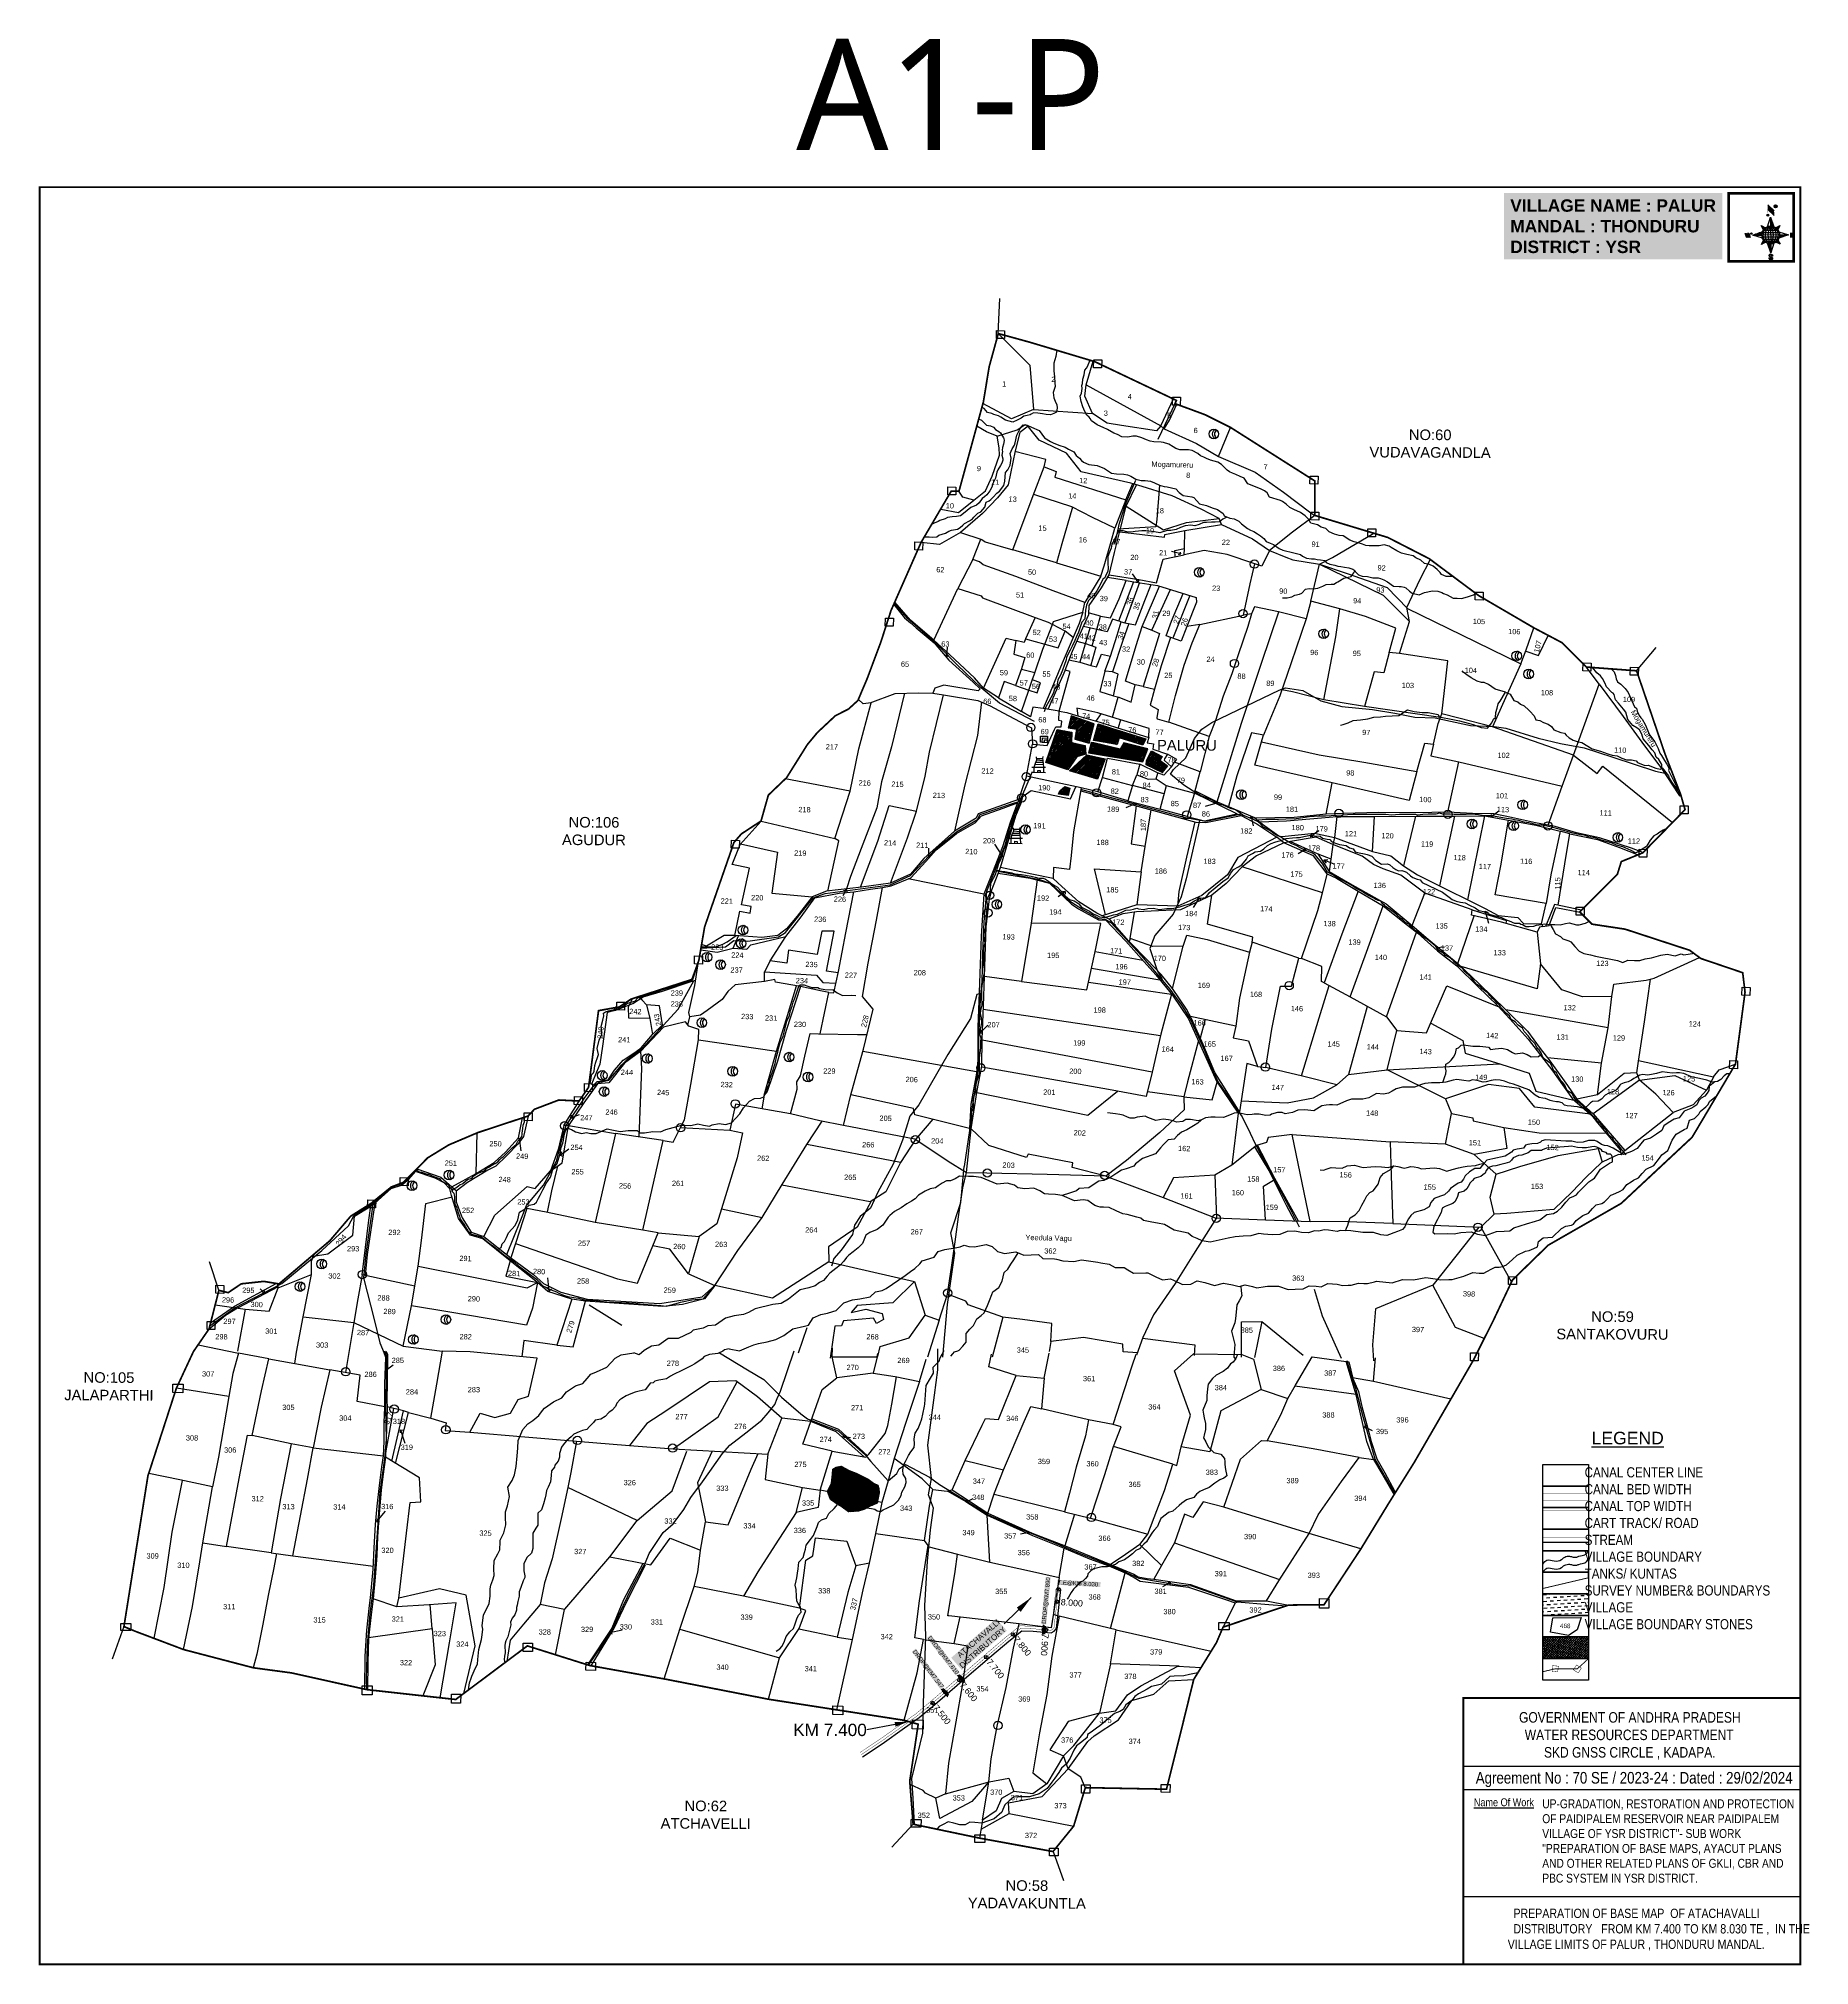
# Model space of a CAD drawing. Header units: inches. Extents: x 207754 to 212786, y 1603154 to 1608628.
import ezdxf
from ezdxf import colors
from ezdxf.entities.mleader import LeaderData, LeaderLine
from ezdxf.enums import TextEntityAlignment as Align
from ezdxf.math import Vec2, Vec3

# ---------------------------------------------------------------- set-up
doc = ezdxf.new("R2010")
doc.units = ezdxf.units.IN
doc.header["$LTSCALE"] = 15
doc.header["$MEASUREMENT"] = 0
doc.header["$PDMODE"] = 32
doc.header["$PDSIZE"] = 10
doc.linetypes.add('ACAD_ISO02W100', pattern=[15, 12, -3])
doc.linetypes.add('HIDDEN2', pattern=[0.1875, 0.125, -0.0625])
for name, color, linetype in [('AQUADUCT', 1, 'Continuous'), ('bord', 1, 'Continuous'), ('BOUNDRY STONES', 240, 'Continuous'), ('CADAS', 1, 'Continuous'), ('CANAL1', 7, 'Continuous'), ('CSMark', 72, 'Continuous'), ('DIMENSION', 1, 'Continuous'), ('FRAME 025', 7, 'Continuous'), ('PLOT NO', 7, 'Continuous'), ('PLOTS', 7, 'Continuous'), ('PLOTS NO', 7, 'Continuous'), ('RE REMARKS', 7, 'Continuous'), ('ROADS', 1, 'Continuous'), ('STREAMS', 4, 'Continuous'), ('STRUCTURE', 5, 'Continuous'), ('TABLE', 7, 'Continuous'), ('tank', 4, 'Continuous'), ('TEXT', 1, 'Continuous'), ('text2', 7, 'Continuous'), ('TITLEBLOCK', 7, 'Continuous'), ('VILLAGE', 7, 'Continuous'), ('VILLAGE BOUNDRY', 5, 'Continuous'), ('VILLAGE STONES', 240, 'Continuous'), ('wells', 7, 'Continuous')]:
    doc.layers.add(name, color=color, linetype=linetype)
doc.styles.add('A', font='arial.ttf')
doc.styles.add('ARIALN', font='ARIALN.TTF')
doc.styles.get("Standard").update_dxf_attribs({"font": 'arial.ttf'})
doc.styles.add('TMS', font='trebuc.ttf')
doc.linetypes.add('DOTS', pattern='A,1e-06,-3,["●",Standard,S=3,R=0,X=-1.25,Y=-1.25],-3', length=6.000001)
doc.dimstyles.get("Standard").update_dxf_attribs({"dimtxt": 0.18, "dimasz": 0.18, "dimexe": 0.18, "dimexo": 0.0625, "dimgap": 0.09, "dimtad": 0, "dimtih": 1, "dimtoh": 1, "dimdec": 4, "dimzin": 0, "dimdsep": 46, "dimtxsty": 'Standard', "dimcen": 0.09, "dimadec": 0, "dimazin": 0, "dimtfac": 1, "dimtdec": 4, "dimtofl": 0, "dimtmove": 0, "dimatfit": 3, "dimfxl": 1, "dimtolj": 1, "dimtzin": 0, "dimarcsym": 0})
pattern_1 = [(43.723261, (193513.5276, 1597190.7028), (-2.09924695, 2.19495167), [])]
pattern_2 = [(267.297113149, (-8720374.938, 50637915.138), (10.5367255337, -0.497431438), [])]
pattern_3 = [(357.297113149, (-8720374.938, 50637915.138), (0.497431438, 10.5367255337), [])]

# ---------------------------------------------------------------- blocks, each defined once
blk = doc.blocks.new('DROP')
h = blk.add_hatch()
h.set_pattern_fill('ANSI31', color=1, scale=10, angle=45)
h.set_pattern_definition([(90, (-324.4107, -25.7687), (-1.25, 0), [])])
h.paths.add_polyline_path([(-9.9, -4.3), (-13.8, 4.1), (13.8, 4.1), (10.2, -4.3)])
at = {"layer": 'STRUCTURE', "color": 5, "const_width": 0.49}
blk.add_lwpolyline([(-9.9, -4.3), (-13.8, 4.1), (13.8, 4.1), (10.2, -4.3), (-9.9, -4.3)], dxfattribs=at)
at = {"layer": 'STRUCTURE', "color": 5}
blk.add_circle((0, 0), 1.33, dxfattribs=at)
blk = doc.blocks.new('*X6')
at = {"color": 0, "linetype": 'Continuous'}
for p, q in [((6321.6, 240.5), (6322.3, 241.2)), ((6321.6, 240.3), (6322.3, 241)), ((6321.6, 240.1), (6322.3, 240.8)), ((6321.6, 239.9), (6322.4, 240.7)), ((6321.6, 239.8), (6322.4, 240.6)), ((6321.6, 239.6), (6322.5, 240.5)), ((6321.6, 239.4), (6322.5, 240.3)), ((6321.6, 239.2), (6322.6, 240.2)), ((6321.7, 239.1), (6322.6, 240.1)), ((6321.8, 240.8), (6322.4, 241.4)), ((6321.8, 239), (6322.7, 240)), ((6321.8, 239), (6322.8, 239.9)), ((6321.9, 238.9), (6322.9, 239.8)), ((6322, 238.8), (6323, 239.7)), ((6322.1, 241.3), (6322.4, 241.6)), ((6322.1, 238.7), (6323.1, 239.6)), ((6322.2, 238.6), (6323.1, 239.6)), ((6322.3, 238.5), (6323.2, 239.5)), ((6322.4, 238.5), (6323.3, 239.4)), ((6322.5, 238.4), (6323.4, 239.3)), ((6322.7, 238.4), (6323.6, 239.3)), ((6322.8, 238.3), (6323.7, 239.2)), ((6322.9, 238.3), (6323.8, 239.1)), ((6323.1, 238.2), (6323.9, 239.1)), ((6323.2, 238.2), (6324, 239)), ((6323.3, 238.2), (6324.2, 239)), ((6323.5, 238.1), (6324.3, 238.9)), ((6323.7, 238.1), (6324.4, 238.9)), ((6323.8, 238.1), (6324.6, 238.8)), ((6324.1, 238.2), (6324.7, 238.8)), ((6324.3, 238.3), (6324.9, 238.8)), ((6324.6, 238.3), (6325.1, 238.8)), ((6324.8, 238.4), (6325.2, 238.8)), ((6325.1, 238.5), (6325.4, 238.8)), ((6325.4, 238.6), (6325.6, 238.8))]:
    blk.add_line(p, q, dxfattribs=at)
blk = doc.blocks.new('*X5')
at = {"color": 0, "linetype": 'Continuous'}
for p, q in [((6324.4, 240.3), (6324.5, 240.4)), ((6324.6, 240.3), (6324.8, 240.5)), ((6324.7, 240.2), (6325, 240.5)), ((6324.8, 240.2), (6325.2, 240.6)), ((6325, 240.1), (6325.5, 240.6)), ((6325.1, 240.1), (6325.6, 240.6)), ((6325.2, 240), (6325.8, 240.6)), ((6325.3, 240), (6326, 240.6)), ((6325.4, 239.9), (6326.1, 240.6)), ((6325.5, 239.8), (6326.2, 240.5)), ((6325.6, 239.8), (6326.3, 240.5)), ((6325.7, 239.7), (6326.5, 240.4)), ((6325.9, 239.6), (6326.6, 240.3)), ((6326, 239.5), (6326.7, 240.3)), ((6326, 239.4), (6326.8, 240.2)), ((6326.1, 239.3), (6327, 240.2)), ((6326.2, 239.3), (6327.1, 240.1)), ((6326.3, 239.2), (6327.1, 240)), ((6326.4, 239.1), (6327.2, 239.9)), ((6326.5, 239), (6327.3, 239.8)), ((6326.5, 238.9), (6327.4, 239.7)), ((6326.6, 238.8), (6327.5, 239.6)), ((6326.7, 238.7), (6327.5, 239.5)), ((6326.8, 238.6), (6327.6, 239.4)), ((6326.8, 238.5), (6327.7, 239.3)), ((6326.8, 236.5), (6327.4, 237)), ((6326.9, 238.3), (6327.8, 239.2)), ((6326.9, 238.2), (6327.9, 239.1)), ((6326.9, 236.8), (6327.6, 237.4)), ((6327, 238.1), (6327.8, 239)), ((6327, 237.9), (6327.8, 238.8)), ((6327, 237.8), (6327.8, 238.6)), ((6327, 237.6), (6327.8, 238.4)), ((6327, 237.4), (6327.8, 238.2)), ((6327, 237.3), (6327.8, 238)), ((6327, 237.1), (6327.8, 237.9))]:
    blk.add_line(p, q, dxfattribs=at)
blk = doc.blocks.new('H')
at = {"layer": 'bord', "extrusion": (0.000427885, 0.004792, 0.999988)}
h = blk.add_hatch(dxfattribs=at)
h.set_pattern_fill('LINE', color=8, scale=84.387686, angle=-2.7029, style=0)
h.set_pattern_definition(pattern_3)
h.paths.add_polyline_path([(-492, 786, -0.090992), (-448, 775), (-486, 912)])
h = blk.add_hatch(dxfattribs=at)
h.set_pattern_fill('LINE', color=8, scale=84.387686, angle=-92.7029, style=0)
h.set_pattern_definition(pattern_2)
h.paths.add_polyline_path([(-625, 665, -0.090992), (-615, 710), (-751, 671)])
h = blk.add_hatch(dxfattribs=at)
h.set_pattern_fill('LINE', color=8, scale=84.387686, angle=-92.7029, style=0)
h.set_pattern_definition(pattern_2)
h.paths.add_polyline_path([(-246, 647), (-372, 653, -0.090992), (-382, 609)])
h = blk.add_hatch(dxfattribs=at)
h.set_pattern_fill('LINE', color=8, scale=84.387686, angle=-2.7029, style=0)
h.set_pattern_definition(pattern_3)
h.paths.add_polyline_path([(-504, 533, -0.090992), (-549, 543), (-510, 406)])
for p, q in [((-538, 774, -1216), (-487, 906, -1216)), ((-519, 1020, -1217), (-435, 927, -1216)), ((-516, 1087, -1217), (-432, 994, -1217)), ((-487, 906, -1216), (-493, 780, -1216)), ((-487, 906, -1216), (-448, 769, -1216)), ((-865, 701, -1215), (-847, 638, -1215)), ((-847, 700, -1215), (-829, 637, -1215)), ((-829, 699, -1215), (-811, 636, -1215)), ((-829, 699, -1215), (-811, 698, -1215)), ((-811, 698, -1215), (-794, 635, -1215)), ((-752, 665, -1215), (-615, 704, -1215)), ((-752, 665, -1215), (-625, 659, -1215)), ((-619, 614, -1215), (-752, 665, -1215)), ((-639, 526, -1214), (-606, 585, -1215)), ((-639, 526, -1214), (-593, 568, -1215)), ((-577, 553, -1215), (-639, 526, -1214)), ((-627, 794, -1216), (-567, 760, -1216)), ((-627, 794, -1216), (-584, 747, -1215)), ((-599, 731, -1215), (-627, 794, -1216)), ((-421, 753, -1216), (-359, 781, -1216)), ((-371, 513, -1214), (-414, 560, -1215)), ((-359, 781, -1216), (-405, 739, -1216)), ((-399, 576, -1215), (-371, 513, -1214)), ((-359, 781, -1216), (-392, 721, -1215)), ((-246, 641, -1215), (-383, 603, -1215)), ((-379, 693, -1215), (-246, 641, -1215)), ((-373, 647, -1215), (-246, 641, -1215)), ((-213, 669, -1215), (-217, 601, -1215)), ((-197, 600, -1215), (-194, 668, -1215)), ((-511, 400, -1214), (-549, 537, -1214)), ((-460, 533, -1215), (-511, 400, -1214)), ((-505, 527, -1214), (-511, 400, -1214)), ((-371, 513, -1214), (-431, 546, -1215))]:
    blk.add_line(p, q, dxfattribs=at)
at = {"layer": 'bord', "color": 8, "linetype": 'ByBlock', "extrusion": (0.000427885, 0.004792, 0.999988)}
for p, q in [((-373, 647, -1215), (-625, 659, -1215)), ((-378, 616, -1215), (-623, 628, -1215)), ((-375, 679, -1215), (-620, 691, -1215)), ((-392, 585, -1215), (-611, 595, -1215)), ((-386, 711, -1215), (-605, 722, -1215)), ((-420, 555, -1215), (-587, 562, -1215)), ((-411, 744, -1216), (-578, 752, -1216)), ((-493, 780, -1216), (-505, 527, -1214))]:
    blk.add_line(p, q, dxfattribs=at)
at = {"layer": 'bord', "extrusion": (0.000427885, 0.004792, 0.999988), "elevation": -1212}
for points, const_width in [([(-530, 950, 1), (-520, 939, 1)], 14.8), ([(-414, 1073, 1), (-398, 1058, 1)], 22.3), ([(-776, 697, 1), (-769, 690, 1)], 8.9), ([(-180, 618, 1), (-173, 611, 1)], 9.79), ([(-178, 667, 1), (-171, 660, 1)], 9.79), ([(-525, 322, 1), (-533, 329, 1)], 11.1), ([(-490, 362, 1), (-498, 369, 1)], 11.1)]:
    blk.add_lwpolyline(points, format="xyb", close=True, dxfattribs=dict(at, const_width=const_width))
for points, const_width in [([(-522, 960), (-516, 1093)], 1.61), ([(-434, 933), (-428, 1066)], 1.61), ([(-870, 707), (-846, 706)], 0.642), ([(-829, 643), (-855, 644)], 0.642), ([(-829, 643), (-821, 678)], 0.642), ([(-811, 642), (-784, 641)], 0.642), ([(-793, 641), (-782, 694)], 0.642), ([(-177, 605), (-226, 607)], 0.706), ([(-223, 676), (-174, 673)], 0.706), ([(-195, 645), (-185, 644)], 0.706)]:
    blk.add_lwpolyline(points, dxfattribs=dict(at, const_width=const_width))
for points in [[(-537, 317), (-531, 310), (-520, 307), (-505, 307), (-494, 310), (-486, 318), (-487, 326), (-491, 333), (-494, 336), (-503, 341), (-522, 347), (-530, 352), (-534, 355), (-537, 363), (-537, 373), (-530, 381), (-520, 384), (-504, 384), (-493, 380), (-487, 373)], [(-522, 348), (-526, 354), (-528, 361), (-528, 371), (-526, 375), (-521, 381), (-515, 384)], [(-505, 307), (-499, 312), (-497, 319), (-497, 327), (-501, 335), (-509, 343)]]:
    blk.add_lwpolyline(points, dxfattribs=at)
at = {"layer": 'bord', "extrusion": (0.000427885, 0.004792, 0.999988)}
for centre, radius in [((-525, 944, -1212), 14.8), ((-406, 1065, -1212), 22.3), ((-773, 694, -1212), 8.9), ((-498, 659, -1212), 127), ((-177, 615, -1212), 9.79), ((-174, 663, -1212), 9.79), ((-529, 325, -1212), 11.1), ((-494, 365, -1212), 11.1)]:
    blk.add_circle(centre, radius, dxfattribs=at)
at = {"layer": 'bord', "color": 8, "linetype": 'ByBlock', "extrusion": (0.000427885, 0.004792, 0.999988)}
for centre, radius, start, end in [((-482, 658, -1212), 128, 94.9254, 259.6691), ((-437, 656, -1212), 141, 113.2864, 241.308), ((-316, 651, -1212), 222, 142.5892, 212.0053), ((-560, 662, -1212), 141, 293.2864, 61.308), ((-681, 668, -1212), 222, 322.5892, 32.0053), ((-515, 660, -1212), 128, 274.9254, 79.6691)]:
    blk.add_arc(centre, radius, start, end, dxfattribs=at)
at = {"layer": 'bord', "extrusion": (0.000427885, 0.004792, 0.999988)}
for points in [[(-516, 1093, -1212), (-431, 1000, -1212), (-519, 1026, -1212), (-434, 933, -1212)], [(-864, 707, -1212), (-846, 706, -1212), (-846, 644, -1212), (-829, 643, -1212)], [(-829, 705, -1212), (-811, 704, -1212), (-811, 642, -1212), (-793, 641, -1212)], [(-193, 674, -1212), (-197, 606, -1212), (-213, 675, -1212), (-216, 607, -1212)]]:
    blk.add_solid(points, dxfattribs=at)
at = {"layer": 'bord', "extrusion": (0.000427885, 0.004792, 0.999988), "xscale": 7.977342409717546, "yscale": 7.977342409717546, "zscale": 7.977342409717546, "rotation": 138.0840426661453}
for name, p in [('*X5', (38301, -31929, -1212)), ('*X6', (38314, -31951, -1212))]:
    blk.add_blockref(name, p, dxfattribs=at)

msp = doc.modelspace()

# ---------------------------------------------------------------- hatches: boundary and pattern name
at = {"layer": 'STREAMS'}
h = msp.add_hatch(dxfattribs=at)
h.set_pattern_fill('ANSI31', color=4, scale=19.591158, angle=-0.2757)
h.set_pattern_definition([(44.724334, (196345.0152, 1599625.4793), (-1.72327875, 1.7399414), [])])
h.paths.add_polyline_path([(210034.4, 1604573.2), (210057.2, 1604560.5), (210077.2, 1604552.7), (210098.2, 1604542.6), (210111.3, 1604536.3), (210126.2, 1604524.7), (210138.4, 1604518.4), (210142.1, 1604509.5), (210142.4, 1604497), (210139.3, 1604482.9), (210137.2, 1604467.5), (210126.7, 1604463.1), (210116.8, 1604459), (210099, 1604449.5), (210083.8, 1604445.4), (210071.7, 1604443.6), (210055.9, 1604443.5), (210033.6, 1604459.4), (210026.2, 1604462.7), (210003.9, 1604478.4), (209995.8, 1604500.5), (210007.4, 1604524.8), (210009.8, 1604550.3), (210011.2, 1604564.7), (210020.6, 1604569.8)])
at = {"layer": 'tank'}
h = msp.add_hatch(dxfattribs=at)
h.set_pattern_fill('DASH', color=256, scale=77.763255, angle=3.5405, style=0)
h.set_pattern_definition([(3.5405362, (-282872.915, 518045.613), (9.10157338, 10.3021349), [9.72040692, -9.72040692])])
h.paths.add_polyline_path([(212028.2, 1604210), (212158.7, 1604210), (212158.7, 1604148.7), (212028.2, 1604148.7)])
at = {"layer": 'VILLAGE'}
h = msp.add_hatch(dxfattribs=at)
h.set_pattern_fill('ANSI31', color=30, scale=24.297688, angle=-1.2767)
h.set_pattern_definition(pattern_1)
h.paths.add_polyline_path([(210680.1, 1606670.2), (210703.3, 1606666.1), (210698.2, 1606637.9), (210738.9, 1606626.8), (210753.9, 1606682), (210687.9, 1606704.3)])
h = msp.add_hatch(dxfattribs=at)
h.set_pattern_fill('ANSI31', color=30, scale=24.297688, angle=-1.2767)
h.set_pattern_definition(pattern_1)
h.paths.add_polyline_path([(210752.1, 1606634.6), (210765, 1606681.3), (210803.1, 1606669.5), (210900.8, 1606639.2), (210892.1, 1606621.1), (210824.8, 1606641.8), (210818.9, 1606622.5)])
h = msp.add_hatch(dxfattribs=at)
h.set_pattern_fill('ANSI31', color=30, scale=24.297688, angle=-1.2767)
h.set_pattern_definition(pattern_1)
h.paths.add_polyline_path([(210648.8, 1606665.5), (210690.2, 1606657.6), (210689.6, 1606629), (210727.9, 1606619.7), (210730, 1606595.6), (210704.7, 1606587.9), (210678.4, 1606551.2), (210616.4, 1606572)])
h = msp.add_hatch(dxfattribs=at)
h.set_pattern_fill('ANSI31', color=30, scale=24.297688, angle=-1.2767)
h.set_pattern_definition(pattern_1)
h.paths.add_polyline_path([(210744.4, 1606625.6), (210737.4, 1606598.9), (210892.2, 1606574.1), (210906, 1606610.3), (210838.1, 1606627.8), (210827.8, 1606609.4), (210752.2, 1606627.3), (210744.9, 1606628.3)])
h = msp.add_hatch(dxfattribs=at)
h.set_pattern_fill('ANSI31', color=30, scale=24.297688, angle=-1.2767)
h.set_pattern_definition(pattern_1)
h.paths.add_polyline_path([(210732.8, 1606593.1), (210785, 1606582.1), (210763.1, 1606524), (210683.5, 1606548.2)])
h = msp.add_hatch(dxfattribs=at)
h.set_pattern_fill('ANSI31', color=30, scale=24.297688, angle=-1.2767)
h.set_pattern_definition(pattern_1)
edge = h.paths.add_edge_path()
edge.add_line((210916.3, 1606604.7), (210946.4, 1606589.2))
edge.add_line((210946.4, 1606589.2), (210940.6, 1606578))
edge.add_line((210940.6, 1606578), (210961.5, 1606562.7))
edge.add_line((210961.5, 1606562.7), (210947.2, 1606543.1))
edge.add_line((210947.2, 1606543.1), (210901.5, 1606565.6))
edge.add_line((210901.5, 1606565.6), (210902.4, 1606577.4))
edge.add_line((210902.4, 1606577.4), (210916.4, 1606604.6))
h = msp.add_hatch(dxfattribs=at)
h.set_pattern_fill('ANSI31', color=30, scale=24.297688, angle=-1.2767)
h.set_pattern_definition(pattern_1)
h.paths.add_polyline_path([(210669.9, 1606503.7), (210684.8, 1606498.8), (210679.4, 1606478.4), (210652.5, 1606482.2), (210656.3, 1606491.7)])
at = {"layer": 'VILLAGE', "linetype": 'Continuous'}
h = msp.add_hatch(dxfattribs=at)
h.set_pattern_fill('SACNCR', color=256, scale=52.230973, angle=1.5303, style=0)
h.set_pattern_definition([(46.53031993, (-282872.915, 518045.6134), (-3.553690313, 3.368753931), []), (46.53031993, (-282869.454, 518045.706), (-3.553690313, 3.368753931), [0, -4.896653744])])
h.paths.add_polyline_path([(212028.2, 1604087.5), (212158.7, 1604087.5), (212158.7, 1604026.3), (212028.2, 1604026.3)])

# ---------------------------------------------------------------- linework, layer by layer
at = {"color": 5, "const_width": 5.6}
for points in [[(207756.7, 1608206.2), (212760.2, 1608206.2), (212760.2, 1603157.2), (207756.7, 1603157.2)], [(212760.2, 1603157.2), (211803, 1603157.2), (211803, 1603913.9), (212760.2, 1603913.9)]]:
    msp.add_lwpolyline(points, close=True, dxfattribs=at)
at = {"layer": 'BOUNDRY STONES', "color": 1}
for points in [[(210481.1, 1607790.3), (210485.5, 1607889.7)], [(212294.9, 1606832.3), (212350.1, 1606898.4)], [(208266.4, 1605072.3), (208240.1, 1605153)], [(207996.6, 1604117.1), (207963.5, 1604024.8)], [(210239, 1603555.7), (210178.5, 1603490.2)], [(210636.6, 1603478), (210666.3, 1603395.5)]]:
    msp.add_lwpolyline(points, dxfattribs=at)
for points in [[(210476.4, 1607798.9), (210499, 1607798.4), (210498.5, 1607775.8), (210475.9, 1607776.3)], [(210752.4, 1607715.7), (210775, 1607715.2), (210774.5, 1607692.6), (210751.9, 1607693.1)], [(210976.2, 1607609.8), (210998.8, 1607609.3), (210998.3, 1607586.8), (210975.7, 1607587.3)], [(211367, 1607385.6), (211389.6, 1607385.1), (211389.1, 1607362.6), (211366.5, 1607363.1)], [(210338.1, 1607354.8), (210360.7, 1607354.3), (210360.2, 1607331.8), (210337.6, 1607332.3)], [(211369.5, 1607283.2), (211392.1, 1607282.7), (211391.6, 1607260.2), (211369, 1607260.7)], [(211531.3, 1607235.6), (211553.9, 1607235.1), (211553.4, 1607212.5), (211530.8, 1607213)], [(210244.1, 1607198.4), (210266.7, 1607197.8), (210266.2, 1607175.3), (210243.6, 1607175.8)], [(211836.6, 1607056.1), (211859.2, 1607055.6), (211858.7, 1607033), (211836.1, 1607033.5)], [(210160.4, 1606982.1), (210183, 1606981.6), (210182.5, 1606959), (210159.9, 1606959.5)], [(212142.8, 1606854.7), (212165.4, 1606854.2), (212164.9, 1606831.6), (212142.3, 1606832.1)], [(212277.4, 1606842.5), (212299.9, 1606842), (212299.4, 1606819.4), (212276.9, 1606819.9)], [(212418.9, 1606448.9), (212441.5, 1606448.4), (212441, 1606425.9), (212418.4, 1606426.4)], [(209722.8, 1606351.1), (209745.4, 1606350.6), (209744.9, 1606328.1), (209722.3, 1606328.6)], [(212302.3, 1606325.5), (212324.9, 1606325), (212324.4, 1606302.4), (212301.8, 1606302.9)], [(212123.5, 1606161), (212146, 1606160.5), (212145.5, 1606138), (212123, 1606138.5)], [(209618.1, 1606022.3), (209640.7, 1606021.8), (209640.2, 1605999.3), (209617.6, 1605999.8)], [(212594.8, 1605933.3), (212617.3, 1605932.8), (212616.8, 1605910.2), (212594.3, 1605910.7)], [(209397, 1605891.2), (209419.6, 1605890.7), (209419.1, 1605868.2), (209396.5, 1605868.7)], [(212559.5, 1605724.9), (212582.1, 1605724.4), (212581.6, 1605701.9), (212559, 1605702.4)], [(209305.4, 1605659.6), (209328, 1605659.1), (209327.5, 1605636.5), (209304.9, 1605637)], [(209134.1, 1605577), (209156.7, 1605576.5), (209156.2, 1605554), (209133.6, 1605554.5)], [(209276.8, 1605622.7), (209299.4, 1605622.2), (209298.8, 1605599.7), (209276.3, 1605600.2)], [(208781.7, 1605392.5), (208804.3, 1605392), (208803.8, 1605369.5), (208781.2, 1605370)], [(208689.4, 1605329.4), (208712, 1605328.9), (208711.5, 1605306.4), (208688.9, 1605306.9)], [(208258.1, 1605086.8), (208280.7, 1605086.3), (208280.2, 1605063.7), (208257.6, 1605064.2)], [(211931.1, 1605111.6), (211953.7, 1605111.1), (211953.2, 1605088.6), (211930.6, 1605089.1)], [(208233.2, 1604983.9), (208255.8, 1604983.4), (208255.3, 1604960.9), (208232.7, 1604961.4)], [(211823, 1604894.8), (211845.6, 1604894.3), (211845.1, 1604871.8), (211822.5, 1604872.3)], [(208135.3, 1604806.1), (208164.5, 1604806), (208164.3, 1604781.5), (208135.2, 1604781.7)], [(211393.6, 1604196.4), (211420.6, 1604196.2), (211420.4, 1604169.7), (211393.5, 1604169.8)], [(207988.1, 1604126.3), (208016, 1604126.2), (208015.9, 1604105.9), (207988, 1604106)], [(211108, 1604128.5), (211136.9, 1604128.4), (211136.8, 1604107.9), (211107.9, 1604108)], [(209131.2, 1604070), (209157.5, 1604069.9), (209157.4, 1604046.2), (209131.1, 1604046.4)], [(209309.6, 1604015.7), (209336.8, 1604015.5), (209336.7, 1603992.7), (209309.5, 1603992.8)], [(208673.7, 1603948.8), (208701.6, 1603948.6), (208701.5, 1603923), (208673.6, 1603923.2)], [(208927.7, 1603925.3), (208953.5, 1603925.1), (208953.4, 1603899.1), (208927.6, 1603899.2)], [(210010.8, 1603891.5), (210039.1, 1603891.3), (210039, 1603866.8), (210010.7, 1603867)], [(210236.9, 1603851.8), (210267.5, 1603851.6), (210267.4, 1603826), (210236.8, 1603826.2)], [(210717.4, 1603667.8), (210741.9, 1603667.7), (210741.7, 1603643.7), (210717.3, 1603643.8)], [(210943.8, 1603668.5), (210969.1, 1603668.4), (210969, 1603646.2), (210943.6, 1603646.3)], [(210233.5, 1603568.9), (210261.5, 1603568.7), (210261.4, 1603547.1), (210233.3, 1603547.2)], [(210414.1, 1603525.9), (210442.7, 1603525.8), (210442.6, 1603503.3), (210414, 1603503.4)], [(210626.8, 1603488), (210651, 1603487.9), (210650.9, 1603466), (210626.7, 1603466.1)]]:
    msp.add_lwpolyline(points, close=True, dxfattribs=at)
for centre, radius in [((211208.9, 1607135.3), 11.8), ((211176.5, 1606994.6), 11.8), ((211152.3, 1606853), 11.8), ((210573.6, 1606671.3), 11.8), ((210578.4, 1606624.8), 11.8), ((210560.6, 1606531.5), 11.8), ((210547.8, 1606471.1), 11.8), ((210761.1, 1606485.6), 11.8), ((211016.7, 1606423.1), 11.8), ((211449.1, 1606427.3), 11.8), ((211758.7, 1606424.5), 11.8), ((212043.1, 1606391.8), 11.8), ((210456.7, 1606194.3), 11.8), ((210451.6, 1606144.4), 11.8), ((211307.7, 1605938.1), 11.8), ((210431.5, 1605704.4), 11.8), ((211240.2, 1605706.4), 11.8), ((209733.5, 1605601.9), 11.8), ((209249.2, 1605539.7), 11.8), ((209578.2, 1605534.2), 11.8), ((210245.5, 1605500.4), 11.8), ((210450, 1605405.5), 11.8), ((210783.5, 1605399), 11.8), ((211100.5, 1605276.7), 11.8), ((211844.2, 1605251.5), 11.8), ((208674, 1605117), 11.8), ((210337.2, 1605064.6), 11.8), ((208627, 1604840.9), 11.9), ((208764.4, 1604734.8), 11.9), ((208911.3, 1604676.2), 11.9), ((209285.3, 1604645.9), 11.9), ((209555.9, 1604624), 11.9), ((210745.7, 1604427.1), 11.9), ((210479.9, 1603836.4), 11.9)]:
    msp.add_circle(centre, radius, dxfattribs=at)
at = {"layer": 'CANAL1', "color": 1, "linetype": 'HIDDEN2', "ltscale": 100, "const_width": 0.64}
msp.add_lwpolyline([(212028.2, 1604546.7), (212158.7, 1604546.7)], dxfattribs=at)
at = {"layer": 'CANAL1', "color": 5, "ltscale": 100, "const_width": 0.64}
for points in [[(212158.7, 1604495.1), (212028.2, 1604495.1)], [(212158.7, 1604475.9), (212028.2, 1604475.9)]]:
    msp.add_lwpolyline(points, dxfattribs=at)
at = {"layer": 'CANAL1', "color": 1, "ltscale": 100, "const_width": 0.64}
for points in [[(212158.7, 1604446.7), (212028.2, 1604446.7)], [(212158.7, 1604401.9), (212028.2, 1604401.9)]]:
    msp.add_lwpolyline(points, dxfattribs=at)
at = {"layer": 'CANAL1', "color": 200, "const_width": 1}
msp.add_lwpolyline([(210087.8, 1603759.2), (210143, 1603795.7), (210206.6, 1603840.8), (210247.6, 1603869.8), (210285.1, 1603901), (210369.7, 1603973.3), (210453.8, 1604045.5), (210502.1, 1604086.7), (210542.9, 1604119.2), (210581.5, 1604117.9), (210628.6, 1604113.4), (210630.5, 1604114.6), (210632.7, 1604117.1), (210645, 1604223.8)], dxfattribs=at)
at = {"layer": 'CANAL1', "color": 200}
msp.add_lwpolyline([(210095.5, 1603747.5), (210151, 1603784.2), (210214.7, 1603829.4), (210256.1, 1603858.7), (210294.1, 1603890.3), (210378.8, 1603962.7), (210462.9, 1604034.8), (210511, 1604075.9), (210547.6, 1604105), (210580.6, 1604103.9), (210631.8, 1604099), (210639.6, 1604103.7), (210646.1, 1604111.2), (210659, 1604222.2)], dxfattribs=at)
at = {"layer": 'CANAL1', "color": 1, "linetype": 'HIDDEN2', "ltscale": 4}
msp.add_lwpolyline([(210647.9, 1604187.7, 1, 1, 0), (210652, 1604223, 0, 0, 0)], format="xyseb", dxfattribs=at)
at = {"layer": 'CANAL1', "color": 1, "ltscale": 4, "const_width": 1}
msp.add_lwpolyline([(210091.6, 1603753.3), (210147, 1603789.9), (210210.7, 1603835.1), (210251.8, 1603864.3), (210289.6, 1603895.6), (210374.3, 1603968), (210458.4, 1604040.2), (210506.6, 1604081.3), (210545.2, 1604112.1), (210581, 1604110.9), (210630.2, 1604106.2), (210635.1, 1604109.1), (210639.4, 1604114.1), (210647.9, 1604187.7)], dxfattribs=at)
at = {"layer": 'FRAME 025', "lineweight": -3}
for points in [[(211804.8, 1603720.1), (212760.2, 1603720.1)], [(211804.8, 1603654.7), (212760.2, 1603654.7)], [(211804.8, 1603350.1), (212760.2, 1603350.1)]]:
    msp.add_lwpolyline(points, dxfattribs=at)
at = {"layer": 'PLOT NO'}
for points in [[(212028.2, 1604577.3), (212158.7, 1604577.3), (212158.7, 1604516.1), (212028.2, 1604516.1)], [(212028.2, 1604516.1), (212158.7, 1604516.1), (212158.7, 1604454.9), (212028.2, 1604454.9)], [(212028.2, 1604454.9), (212158.7, 1604454.9), (212158.7, 1604393.6), (212028.2, 1604393.6)], [(212028.2, 1604393.6), (212158.7, 1604393.6), (212158.7, 1604332.4), (212028.2, 1604332.4)], [(212028.2, 1604332.4), (212158.7, 1604332.4), (212158.7, 1604271.2), (212028.2, 1604271.2)], [(212028.2, 1604271.2), (212158.7, 1604271.2), (212158.7, 1604210), (212028.2, 1604210)], [(212028.2, 1604210), (212158.7, 1604210), (212158.7, 1604148.7), (212028.2, 1604148.7)], [(212028.2, 1604148.7), (212158.7, 1604148.7), (212158.7, 1604087.5), (212028.2, 1604087.5)], [(212028.2, 1604087.5), (212158.7, 1604087.5), (212158.7, 1604026.3), (212028.2, 1604026.3)], [(212028.2, 1604026.3), (212158.7, 1604026.3), (212158.7, 1603965.1), (212028.2, 1603965.1)]]:
    msp.add_lwpolyline(points, close=True, dxfattribs=at)
msp.add_lwpolyline([(212050, 1604101.2), (212056.7, 1604141.5), (212137.3, 1604143.3), (212125.7, 1604108), (212101.4, 1604091.8), (212050, 1604101.2)], dxfattribs=at)
at = {"layer": 'PLOT NO', "color": 4}
for points in [[(212028.2, 1604294.5), (212040.1, 1604306.1), (212061.1, 1604303.6), (212081.6, 1604307.5), (212087.6, 1604312.4), (212101.4, 1604317.1), (212112.3, 1604315.3), (212123.1, 1604314.2), (212131.2, 1604316.8), (212148.1, 1604321.3), (212158.7, 1604332.4)], [(212028.2, 1604271.6), (212040.1, 1604283.1), (212061.1, 1604280.7), (212081.6, 1604284.6), (212087.6, 1604289.5), (212101.4, 1604294.2), (212112.3, 1604292.4), (212123.1, 1604291.3), (212131.2, 1604293.9), (212148.1, 1604298.4), (212158.7, 1604309.5)]]:
    msp.add_spline(points, degree=3, dxfattribs=at)
at = {"layer": 'PLOTS'}
for points in [[(210481.1, 1607790.3), (210570.7, 1607700.4), (210580.8, 1607574.1), (210518.4, 1607548.4), (210437.6, 1607592)], [(210580.8, 1607574.1), (210748.5, 1607563.2), (210727.5, 1607612.4), (210731, 1607644.6), (210751.1, 1607711.7)], [(210731, 1607644.6), (210942.6, 1607528.3), (210978.7, 1607604.4)], [(210942.6, 1607528.3), (210930.4, 1607514.3), (210831.1, 1607529.3), (210790.5, 1607535.4), (210748.5, 1607563.2)], [(210942.6, 1607528.3), (210952.6, 1607519.5), (210967.6, 1607544.1), (210988.6, 1607589.3)], [(211115.6, 1607247.7), (211108.7, 1607264.5), (211057.6, 1607291.4), (210975.4, 1607329.5), (210877.8, 1607359.6), (210857.9, 1607365.7), (210717, 1607397.2), (210675.2, 1607450.6), (210596.9, 1607487.4), (210567.4, 1607525.3), (210565.6, 1607527.6), (210542.6, 1607509.6), (210528.8, 1607456.8), (210509, 1607360.3), (210478.5, 1607323.5), (210436.6, 1607279.3), (210373.5, 1607225.1), (210314.4, 1607190.7), (210261.8, 1607197.2)], [(210411.8, 1607317), (210444.9, 1607343.5), (210463.9, 1607384.8), (210485, 1607444.4), (210483.7, 1607465.8), (210477.7, 1607498.6), (210447.8, 1607511), (210419.9, 1607527.2)], [(210477.7, 1607498.6), (210534.5, 1607516.4), (210557.8, 1607531.8), (210565.6, 1607527.6)], [(210952.6, 1607519.5), (211043.9, 1607477.7), (211106.4, 1607440.8), (211140.9, 1607523.7)], [(210373.5, 1607225.1), (210434.4, 1607204.9), (210443.9, 1607198.9), (210522.7, 1607176.3), (210580.6, 1607330.6), (210611, 1607411.3), (210616, 1607432.8), (210528.5, 1607455.6)], [(211106.4, 1607440.8), (211211.1, 1607396.8), (211291.9, 1607339.4), (211369.2, 1607281.1), (211380.7, 1607273.6), (211317.5, 1607226.4), (211251.7, 1607173.9), (211229.9, 1607129.6), (211207.5, 1607137.2), (211131.2, 1607163.1), (211066.2, 1607173.9), (211009.4, 1607161.9), (211009.8, 1607179.8), (211010.9, 1607231.2), (211115.6, 1607247.7), (211203.9, 1607207.5), (211251.7, 1607173.9)], [(210611, 1607411.3), (210645.9, 1607398.2), (210641.9, 1607382.1), (210843.3, 1607317.5), (210863.4, 1607364)], [(210317.4, 1607291.7), (210368.3, 1607282.3), (210411.8, 1607317), (210380.7, 1607325.5), (210369.4, 1607342.4)], [(210843.3, 1607317.5), (210812.3, 1607237.8), (210748.9, 1607268.1), (210690.1, 1607298.2), (210581.7, 1607333.5)], [(210670.7, 1606834.5), (210691.7, 1606888.4), (210725, 1606962.4), (210738.6, 1606992.6), (210739.6, 1607018), (210774.5, 1607068.2), (210795.9, 1607105), (210811.5, 1607168.1), (210829.3, 1607240.1), (210844.2, 1607300.2), (210874.2, 1607360.7)], [(210691.7, 1607297.4), (210661.8, 1607192.5), (210647.4, 1607141.8), (210646.6, 1607139.2), (210522.7, 1607176.3)], [(210844.2, 1607300.2), (210950.9, 1607232.9), (211016.1, 1607253.1), (211108.7, 1607264.5)], [(210646.6, 1607139.2), (210772.9, 1607101.5), (210781.5, 1607130.3), (210802.1, 1607199.1), (210812.3, 1607237.8)], [(210826.1, 1607227.3), (210953.7, 1607211.9), (210954.7, 1607219.8), (211010.9, 1607231.2)], [(211251.7, 1607173.9), (211298.5, 1607154.9), (211317.7, 1607147.1), (211393.6, 1607135.5), (211431.1, 1607154.5), (211548.2, 1607223.1)], [(210772.9, 1607101.5), (210727, 1607026.6), (210637.4, 1607059.2), (210530.7, 1607100.1), (210437.8, 1607133.1), (210427.7, 1607141.8), (210408.8, 1607148.5), (210431.4, 1607205.9)], [(210983.5, 1607156.5), (210982.4, 1607174.3), (211009.8, 1607179.8)], [(210408.8, 1607148.5), (210365.7, 1607065.8), (210432, 1607045.3), (210436.6, 1607039.3), (210585.7, 1606984), (210623.3, 1606970), (210634.9, 1606963.4), (210637.6, 1606971.9), (210721.1, 1606998.9), (210727, 1607026.6)], [(210795.9, 1607105), (210880.9, 1607091.3), (210930.6, 1607081.9), (210949.8, 1607149.4), (211009.4, 1607161.9)], [(211053.4, 1606964.1), (211177.9, 1606990.7), (211197, 1607078.9), (211209.8, 1607136.4)], [(211621, 1606881.4), (211592, 1606884.6), (211610.5, 1606953.7), (211524.8, 1606986.8), (211451.3, 1607008.5), (211369.2, 1607029.8), (211393.6, 1607135.5)], [(211393.6, 1607135.5), (211472, 1607108.5), (211586.5, 1607068.9), (211643.6, 1607009.7), (211797, 1606934.5), (211965.6, 1606851.7), (211981.5, 1606891.6), (212003.3, 1606954.2)], [(211393.6, 1607135.5), (211575.1, 1607046.7), (211650, 1606972.1)], [(211965.6, 1606851.7), (211922.4, 1606755.4), (211885.5, 1606672.9), (211790.2, 1606697.3), (211741.9, 1606709.6), (211752.9, 1606809.4), (211758.5, 1606860.8), (211621, 1606881.4), (211650, 1606972.1), (211641.7, 1607011.7), (211679.5, 1607092.2), (211708.8, 1607149.1)], [(210298.1, 1606919.1), (210365.7, 1607065.8)], [(210771.2, 1606987.3), (210799.7, 1606982.9), (210824.8, 1607036.3), (210844.1, 1607088.8), (210791.3, 1607097.2)], [(210808.7, 1606761), (210823.4, 1606757), (210858.5, 1606743.2), (210869.7, 1606792.7), (210842.6, 1606802.5), (210873.2, 1606903.8), (210889.7, 1606958.3), (210939.5, 1607072.7)], [(210865.1, 1607085.4), (210822.7, 1606973.4)], [(210830.2, 1606971), (210840.6, 1606968.9), (210871, 1606962.8), (210897.4, 1607031.5), (210915.1, 1607077.5)], [(210882, 1607082.7), (210840.6, 1606968.9)], [(210844.1, 1607088.8), (210871.7, 1607084.4), (210933.7, 1607074.5), (211043.6, 1607040.2), (211043.9, 1607027.2), (211016.9, 1606957.8), (211000.7, 1606916.2), (210958.2, 1606931.5), (210973.5, 1606973.7), (211006.4, 1607051.8)], [(210889.7, 1606958.3), (210917.2, 1606948.1), (210970.1, 1607063.2)], [(210183.9, 1607020.8), (210214.9, 1606982.5), (210231.2, 1606968.5), (210248.1, 1606954.1), (210298.6, 1606911.6), (210340.6, 1606862.4), (210409.3, 1606799.7), (210429.5, 1606781.3), (210423.6, 1606774.9), (210326.8, 1606791.5), (210301.2, 1606783.3), (210295.5, 1606769.1), (210325.8, 1606764.1), (210423.3, 1606748.2), (210457.7, 1606732.6), (210494.9, 1606713), (210575.6, 1606670.4), (210578.1, 1606624.3), (210619.6, 1606620.3), (210641, 1606665.4), (210644.5, 1606672.8), (210660, 1606672.7), (210661.8, 1606689.3), (210653.1, 1606691), (210653.7, 1606717.2), (210608.7, 1606724.8)], [(210439, 1606782.8), (210413.3, 1606812.5), (210343.4, 1606877.2), (210298.1, 1606919.1), (210231.9, 1606976.1), (210186.8, 1607027.3)], [(211025, 1607046), (210977, 1606924.8)], [(211369.2, 1607029.8), (211355.5, 1606979.6), (211277.8, 1606999.8), (211209.6, 1607014), (211200.6, 1606994.4), (211177.9, 1606990.7)], [(211406.5, 1606749.9), (211440.4, 1606928.9), (211451.3, 1607008.5)], [(210585.7, 1606984), (210558.9, 1606922.9), (210613.5, 1606907.9), (210634.9, 1606963.4)], [(210721.1, 1606998.9), (210710.5, 1606966.9), (210693.6, 1606926.7), (210671.3, 1606944.4), (210634.9, 1606963.4)], [(210681.9, 1606863.2), (210713.2, 1606856.6), (210744.3, 1606847.7), (210760.4, 1606843.1), (210774.4, 1606879.9), (210799.9, 1606874), (210818.5, 1606933.6), (210830.2, 1606971), (210805.3, 1606978.8), (210790.3, 1606942.9), (210722.9, 1606957.7)], [(210741.5, 1606953.6), (210713.2, 1606856.6)], [(210747.7, 1606903.2), (210761.2, 1606949.3), (210771.2, 1606987.3), (210740, 1606995.6)], [(210852.3, 1606966.5), (210835.1, 1606918.5), (210805.3, 1606828.9), (210783.5, 1606830.8), (210799.9, 1606874)], [(210917.2, 1606948.1), (210939.2, 1606937.9), (210912.7, 1606851.8), (210893, 1606787.8), (210869.7, 1606792.7)], [(210970.6, 1606927.1), (210944.1, 1606846.5), (210925.3, 1606780.2), (210912.5, 1606735), (210935, 1606722.5), (210931.6, 1606698.7), (210933, 1606695.8), (210965.6, 1606686.5), (210984.9, 1606762.5), (211009, 1606848.6), (211032, 1606912), (211053.4, 1606964.1), (211016.9, 1606957.8)], [(211200.6, 1606994.4), (211189.9, 1606957.8), (211162.8, 1606877.5), (211144.6, 1606823.6), (211120, 1606760.6), (211097.9, 1606691.5), (211080.7, 1606646), (210965.6, 1606686.5)], [(211102.6, 1606460.1), (211172, 1606683.5), (211229.2, 1606854.4), (211277.9, 1606999.8)], [(211355.5, 1606979.6), (211313.2, 1606855.1), (211281.2, 1606761.2), (211243.3, 1606670.2), (211234.8, 1606649.3)], [(210482, 1606755.2), (210439, 1606782.8), (210503.7, 1606925.1), (210531.1, 1606918.7)], [(210558.9, 1606922.9), (210554.5, 1606912.8), (210531.1, 1606918.7), (210524.9, 1606879.7), (210556.8, 1606870.5), (210547.4, 1606838), (210529.7, 1606790.6), (210567.9, 1606777.3), (210591.3, 1606769.2), (210601.4, 1606798.3), (210577.9, 1606806.4)], [(210693.6, 1606926.7), (210663, 1606853.9), (210628.5, 1606771.8), (210608.7, 1606724.8), (210578.8, 1606728.8), (210572.4, 1606701.7), (210547, 1606717), (210566.9, 1606774.5), (210577.5, 1606805.2), (210584, 1606824), (210608, 1606893.3), (210613.5, 1606907.9)], [(210613.5, 1606907.9), (210650.9, 1606897.6), (210671.3, 1606944.4)], [(210704.3, 1606916.5), (210728.6, 1606909.4), (210758.5, 1606899.8), (210743.7, 1606847.9)], [(211980.3, 1606888.5), (212016.4, 1606875.7), (212043.4, 1606933)], [(210584.9, 1606826.4), (210546.7, 1606836.2)], [(211592, 1606884.6), (211576.4, 1606826.4), (211549.4, 1606829), (211521.6, 1606730.8)], [(212115.8, 1606592.3), (212188.4, 1606794.1), (212152.2, 1606842.9)], [(210529.7, 1606790.6), (210498.2, 1606801.5), (210482, 1606755.2), (210547, 1606717)], [(210653.7, 1606717.2), (210684.9, 1606830.6), (210670.7, 1606834.5), (210621.7, 1606722.6)], [(210783.5, 1606830.8), (210769.3, 1606773.8), (210808.7, 1606761), (210821.9, 1606822.4), (210805.3, 1606828.9)], [(210893, 1606787.8), (210925.3, 1606780.2)], [(212188.4, 1606794.1), (212256.3, 1606702.5), (212317.7, 1606619.4), (212366.5, 1606553.3), (212412.6, 1606483.1), (212416.7, 1606476.8), (212421, 1606478)], [(210214.9, 1606768.7), (210177.4, 1606616.1), (210149.1, 1606517.2), (210136, 1606442.7), (210091.8, 1606327.5), (210061.1, 1606247.5), (210049.7, 1606212.6)], [(210060.3, 1606490.4), (210084.9, 1606610.5), (210119.7, 1606741.6), (210097.1, 1606738.4), (210083.5, 1606751)], [(210089.5, 1606217.3), (210138.6, 1606348), (210170.6, 1606449.5), (210248.8, 1606433.8), (210273.4, 1606533.4), (210285.4, 1606601.3), (210325.8, 1606764.1)], [(210117.1, 1606741.2), (210187.8, 1606768.2), (210253.1, 1606769.3), (210295.5, 1606769.1)], [(210433, 1606743.8), (210422, 1606648.3), (210385.8, 1606508.1), (210356.7, 1606376.4)], [(210806, 1606700.1), (210821.7, 1606757.5)], [(211737.9, 1606699.6), (211521.6, 1606730.8), (211406.5, 1606749.9), (211317.6, 1606772.8), (211287.1, 1606778.5)], [(210653.7, 1606717.2), (210676.2, 1606713.4), (210703.3, 1606705.5), (210769.5, 1606686.2), (210817.3, 1606671.4), (210909.3, 1606642.9), (210910.3, 1606668.4), (210828.3, 1606693.3), (210821.3, 1606670.2)], [(210828.3, 1606693.3), (210764, 1606712.9), (210704.6, 1606725.9), (210706.7, 1606704.5)], [(210759.5, 1606689.1), (210773.4, 1606710)], [(211670.9, 1606546.1), (211693, 1606626.3), (211717.9, 1606624.2), (211730.9, 1606682.4), (211741.9, 1606709.6)], [(211717.9, 1606624.2), (211710.5, 1606591.1), (211790.2, 1606573.2), (212083.5, 1606504.5), (212115.8, 1606592.3), (211885.5, 1606672.9)], [(210764, 1606488.5), (210716.6, 1606499.8), (210560.8, 1606533.1), (210578.1, 1606624.3)], [(210909.3, 1606642.9), (210904.5, 1606627.4), (210922.4, 1606625.1), (210920.4, 1606609.9), (210962, 1606595.6)], [(211080.7, 1606646), (211055, 1606545), (210981.8, 1606572.5), (210988.4, 1606580.7), (210962, 1606595.6), (210953.8, 1606581.7), (210952.1, 1606578.7), (210973.1, 1606559.5), (210981.8, 1606572.5)], [(211413, 1606425.3), (211429.8, 1606514), (211210.1, 1606564.3), (211231.3, 1606637.3), (211234.8, 1606649.3), (211200.5, 1606656.1), (211158.9, 1606533.9), (211135, 1606446.7)], [(211229.3, 1606630.4), (211393.3, 1606594), (211519.6, 1606572.4), (211670.9, 1606546.1), (211648.3, 1606463.6), (211429.8, 1606514)], [(210777, 1606529.1), (210791.3, 1606583.9), (210883.7, 1606567)], [(210973.1, 1606559.5), (210951.7, 1606536), (210933.1, 1606542), (210883.7, 1606567), (210874.7, 1606536.9), (210906.6, 1606524), (210929.6, 1606524.9), (210934.9, 1606541.4)], [(211758.3, 1606430.3), (211790.2, 1606573.2)], [(212115.8, 1606592.3), (212182.7, 1606540.2), (212199.2, 1606561.4), (212397.1, 1606401.5)], [(209732.5, 1606080.5), (209746.9, 1606149.7), (209775.7, 1606143.7), (209778.8, 1606162.4), (209751.8, 1606167), (209774.3, 1606271.2), (209724.6, 1606282), (209747.4, 1606338.9), (209806.9, 1606405.5), (210017, 1606356.3), (210060.3, 1606490.4), (209875.8, 1606525)], [(210560.8, 1606533.1), (210544, 1606482.3), (210538.7, 1606466.3), (210574.8, 1606492.2), (210686.2, 1606468.8), (210701.3, 1606503.1)], [(210849.3, 1606462.6), (210764, 1606488.5), (210777, 1606529.1), (210862.4, 1606506.1)], [(210952.4, 1606482.6), (210862.4, 1606506.1), (210874.8, 1606536.8)], [(210929.6, 1606524.9), (210957.8, 1606506.5), (211039, 1606484.7), (211055, 1606545)], [(210538.7, 1606466.3), (210423.9, 1606426), (210418.5, 1606413.4), (210356.7, 1606376.4), (210330.2, 1606352.6), (210270, 1606298.6), (210231.5, 1606254.5), (210174.9, 1606229.2), (210092.8, 1606217.6), (209992.8, 1606205.9), (209952, 1606189.8), (209909.2, 1606135.1), (209879.3, 1606099.5), (209854.5, 1606080.5), (209809.3, 1606074.2), (209732.5, 1606080.5), (209702.4, 1606079.9), (209651.7, 1606050.4), (209638, 1606055)], [(209727.8, 1606044), (209767, 1606041.7), (209777.6, 1606053.6), (209877.1, 1606077.9), (209920.9, 1606132.9), (209960.2, 1606187.4), (210028.9, 1606200.1), (210070.9, 1606204.3), (210118, 1606211.7), (210152.1, 1606217.1), (210176.7, 1606221), (210232.4, 1606244.5), (210275.1, 1606290.1), (210304.9, 1606324.1), (210346.3, 1606356.9), (210362.7, 1606370), (210415.5, 1606400.7), (210433.7, 1606419.9), (210494.9, 1606442.2), (210535.3, 1606457), (210515, 1606401.6), (210493.1, 1606332.2), (210464.6, 1606259.5), (210440.4, 1606197.6), (210224.6, 1606241.2)], [(210716.6, 1606499.8), (210695.2, 1606374.8), (210688, 1606307.9), (210683.7, 1606268.2), (210638.2, 1606273.1), (210637.2, 1606241.9), (210576.2, 1606254.6), (210487.2, 1606273.2), (210513.1, 1606359.5), (210531.3, 1606420), (210547.1, 1606458.9), (210550.6, 1606474.9)], [(210715.2, 1606491.6), (210803.2, 1606467.6), (210921.7, 1606435.4), (211042.2, 1606402.6), (211071.2, 1606401.4), (211171.3, 1606420.8), (211215.8, 1606397.4), (211272.5, 1606359.4), (211252.8, 1606349.2), (211161.7, 1606301.9), (211132, 1606252.7), (211059.9, 1606193.6), (210991.2, 1606163.8), (210874.8, 1606167.1), (210776.3, 1606136.1)], [(211040.6, 1606490.8), (211102.6, 1606460.1), (211209.6, 1606415.9), (211231.9, 1606396.5), (211277.9, 1606363), (211286.8, 1606361.2), (211379.5, 1606371.2), (211436.9, 1606358.9), (211544.6, 1606319.1), (211596.8, 1606307), (211632.4, 1606278.2), (211672.8, 1606252.5), (211738.6, 1606219.7), (211834.1, 1606172), (211865, 1606156.6), (211901.6, 1606137.3), (211957.8, 1606131.6), (211973.4, 1606114.8), (212025, 1606113.9), (212028.6, 1606105.9), (212019.2, 1606104.4), (212012.2, 1606089.6), (211911.2, 1606118.6), (211825.7, 1606138.3), (211827.5, 1606153.3), (211733.9, 1606186.3), (211693.3, 1606200.6), (211625.2, 1606251.3), (211574.6, 1606269.4), (211547.5, 1606281.8), (211515.1, 1606306), (211431.4, 1606339.1), (211384, 1606359.9), (211311.9, 1606347.4), (211290.2, 1606342.6), (211214.7, 1606306.7), (211174.1, 1606275.6), (211129, 1606227.6), (211088, 1606194.6), (210999.1, 1606152.9), (210874.1, 1606147.1), (210834.9, 1606141.6), (210795.2, 1606126.9)], [(210862.4, 1606506.1), (210849.3, 1606462.6), (210940.8, 1606439.5)], [(211039, 1606484.7), (211018.2, 1606418.7), (210940.8, 1606439.5), (210958.7, 1606506.3)], [(211159.1, 1606426.4), (211039, 1606484.7)], [(212043.4, 1606394.1), (212083.5, 1606504.5)], [(210174.9, 1606229.2), (210223.3, 1606357.6), (210248.8, 1606433.8)], [(210873.2, 1606448.6), (210858.5, 1606340.3), (210898.9, 1606333.8)], [(210886.7, 1606260.9), (210898.8, 1606333.5), (210915.5, 1606437.1)], [(210991.2, 1606163.8), (210994.9, 1606205.7), (211017.3, 1606302.4), (211040.6, 1606403)], [(211018.2, 1606418.7), (211067.5, 1606406.5), (211159.1, 1606426.4), (211171.3, 1606420.8)], [(212313, 1606315.7), (212280.2, 1606328.4), (212189.3, 1606357.7), (212124.6, 1606372.3), (212063.2, 1606390.4), (212007.7, 1606400.8), (211939, 1606415.4), (211889.3, 1606425.9), (211828.5, 1606426.9), (211776.3, 1606429.4), (211758.3, 1606430.3), (211667.2, 1606428.3), (211561.4, 1606429.4), (211461.7, 1606426.6), (211413, 1606425.3), (211321.5, 1606415.3), (211212.3, 1606413.6)], [(211224.4, 1606403.1), (211299.7, 1606405.8), (211399.1, 1606414.6), (211442.8, 1606418.5), (211550.3, 1606418.8), (211669.7, 1606419.3), (211778.4, 1606419.7), (211862.8, 1606420), (211930.7, 1606408.4)], [(211442.8, 1606418.5), (211436.9, 1606358.9), (211431.4, 1606339.1), (211421.5, 1606262.3)], [(211544.6, 1606319.1), (211550.3, 1606418.8)], [(211666.8, 1606419.3), (211632.4, 1606278.2)], [(211735.9, 1606221), (211778.4, 1606419.7)], [(211862.8, 1606420), (211814.2, 1606182)], [(212025, 1606113.9), (212037.5, 1606170.9), (211892.7, 1606195.8), (211909.9, 1606282.7), (211922.1, 1606358), (211930.6, 1606408.2), (212008.2, 1606393.3), (212077.6, 1606376.9), (212051.5, 1606252.2), (212037.5, 1606170.9)], [(209996.5, 1606206.3), (210028, 1606348.9), (210017, 1606356.3)], [(211402, 1606201.2), (211415.4, 1606253.3), (211416, 1606255.4), (211377.2, 1606306.9), (211292.8, 1606343.2), (211272.5, 1606359.4)], [(211311.9, 1606347.4), (211388.8, 1606312.1), (211421.5, 1606262.3), (211479.8, 1606227.8), (211564.1, 1606180.6), (211583.3, 1606169.8), (211657.3, 1606108.9), (211703, 1606069.8), (211719.9, 1606055.5), (211787.2, 1606000.9), (211847.4, 1605943.2), (211923, 1605869.1), (211984.7, 1605808.5), (212020.9, 1605758.9), (212048.4, 1605724.4), (212098.2, 1605654.3), (212125.3, 1605615.4), (212171.9, 1605574.1), (212261.3, 1605469.1), (212398.6, 1605577.3), (212349.5, 1605629.1), (212303.3, 1605669.5), (212171.9, 1605574.1)], [(212072, 1606166.5), (212096, 1606313.4), (212105.6, 1606368.7), (212077.6, 1606376.9)], [(212105.6, 1606368.7), (212183.6, 1606352.8), (212246.1, 1606330.1), (212299.1, 1606309.6)], [(209748.9, 1606340.6), (209854, 1606317.3), (209838, 1606200.7), (209952, 1606189.8)], [(211388.8, 1606312.1), (211426.1, 1606298.1)], [(210398.9, 1605532.3), (210403.6, 1605531.4), (210420.8, 1605639.7), (210434.8, 1605708.7), (210435.3, 1605785.6), (210438.7, 1605880.7), (210441.6, 1605963.7), (210446.7, 1606105), (210455.9, 1606184.5), (210462.3, 1606210.4), (210487.2, 1606273.2)], [(210591.7, 1606238.3), (210574.3, 1606115.3), (210547, 1605949.9), (210441.6, 1605963.7)], [(210481, 1606257.6), (210571.3, 1606242.9), (210589.5, 1606238.9), (210626.2, 1606228.9), (210688.8, 1606169.2), (210708.6, 1606156.3), (210766.2, 1606124.9), (210787.1, 1606123.5), (210843.3, 1606064.4), (210895.7, 1606005.4), (210928.7, 1605968.2), (210976, 1605910.5), (211021.9, 1605844), (211051.3, 1605778.1), (211101, 1605666.4), (211162.3, 1605575.9), (211166.9, 1605579), (211120.6, 1605652.6), (211096.2, 1605691.3), (211062.9, 1605770.4), (211030.6, 1605844.5), (211015.7, 1605870.7), (210976.5, 1605929.6), (210944.3, 1605969.7), (210905, 1606009.8), (210852.1, 1606063.8), (210797.6, 1606125.8), (210761.3, 1606143.3), (210710.1, 1606176.4), (210661.9, 1606219.2), (210637.2, 1606241.9)], [(210785.3, 1606138.9), (210754.1, 1606269.4), (210886.7, 1606260.9), (210874.8, 1606167.1)], [(211334.8, 1606016.3), (211342.3, 1606014.9), (211389.1, 1606151.4), (211402, 1606201.2), (211174.1, 1606275.6)], [(211416, 1606255.4), (211442.6, 1606242.9), (211503.9, 1606206.6), (211574.6, 1606164.9), (211643.8, 1606110), (211673.3, 1606086.7), (211729.1, 1606036.9), (211783.9, 1605993.9), (211842.9, 1605936.8), (211900.6, 1605880.9), (211934.9, 1605843.1), (211960.8, 1605814.5), (211986.6, 1605786), (212012.6, 1605752.3), (212056.9, 1605695), (212084.3, 1605656.4), (212112.9, 1605616.1), (212140.4, 1605592.6), (212168.1, 1605568.8), (212183.4, 1605548), (212197.7, 1605531), (212248.6, 1605471), (212250.6, 1605456.9), (212261.3, 1605469.1)], [(209974.9, 1605800.7), (209999.6, 1605918.1), (210013.9, 1605917.6), (210027, 1605978.3), (210047.6, 1606088.1), (210070.9, 1606204.3)], [(210440.4, 1606197.6), (210432.5, 1606078.7), (210426.8, 1605919), (210423.2, 1605819.7), (210423.4, 1605725.4), (210418.9, 1605689.2), (210403.4, 1605601.3), (210398.9, 1605532.3), (210244.3, 1605571.2), (210239.7, 1605589.2), (210061.8, 1605627.8), (210086.4, 1605716.3), (210097.9, 1605757.5), (210125.6, 1605871.2), (210094.8, 1605906.6), (210111.3, 1606001.6), (210135.2, 1606123.7), (210152.1, 1606217.1)], [(211202.1, 1606061.1), (211204.1, 1606075.5), (211075.2, 1606112.4), (211088, 1606194.6)], [(211503.9, 1606206.6), (211457.6, 1606084.1), (211407.4, 1605945.8), (211399.7, 1605950), (211400.6, 1605992), (211342.3, 1606014.9)], [(211657.3, 1606108.9), (211693.3, 1606200.6)], [(210855.7, 1606071.7), (210868.1, 1606146.2)], [(211407.4, 1605945.8), (211480.6, 1605905.6), (211527, 1606032.6), (211574.6, 1606164.9)], [(211787.2, 1606000.9), (211833.2, 1606136.6)], [(211827.5, 1606153.3), (211888.7, 1606134.2), (211925, 1606122.9), (211922.9, 1606115.3)], [(212028.6, 1606105.9), (212046.2, 1606108.9), (212065.2, 1606159.4), (212134.1, 1606146.7)], [(212138.4, 1606152.3), (212061.2, 1606168.8), (212037.4, 1606107.4)], [(209635.4, 1606039.6), (209681.8, 1606032.9), (209727.8, 1606044), (209743.2, 1606079.6)], [(210026.2, 1605974.7), (209992.9, 1605979.1), (210014.6, 1606092.6), (209979.6, 1606092.7), (209966.4, 1606026.7), (209885, 1606038.3), (209879.8, 1606002.1), (209833.2, 1606008.8), (209877.1, 1606077.9)], [(210547, 1605949.9), (210733, 1605925.6), (210737.7, 1605947.9), (210758, 1606043.6), (210772.9, 1606114.4), (210574.3, 1606115.3)], [(210976.5, 1605929.6), (211006.6, 1606050.2), (210920.2, 1606048.6), (210855.7, 1606071.7), (210852.6, 1606063.2)], [(211006.6, 1606050.2), (211017.3, 1606081.5), (211074.8, 1606069.4), (211194.8, 1606032.9), (211166.6, 1605902.1), (211155.8, 1605822.3), (211027.4, 1605850.2)], [(211480.6, 1605905.6), (211583.9, 1605848.9), (211654.8, 1606047), (211669.2, 1606089.9)], [(212012.2, 1606089.6), (212022, 1605999.5)], [(210756.2, 1606035.1), (210891.7, 1606009.9)], [(211155.8, 1605822.3), (211149, 1605790), (211192.1, 1605780.9), (211218.1, 1605708.1), (211241.3, 1605705.7), (211258.8, 1605814.6), (211282.6, 1605936.2), (211314.5, 1605936), (211334.8, 1606016.3), (211202.1, 1606061.1), (211194.8, 1606032.9)], [(212224.7, 1605907.4), (212230.3, 1605942.1), (212322.2, 1605953.1), (212344.8, 1605959.5), (212473.9, 1606017.4)], [(209816.9, 1605950), (209733.4, 1605939.8), (209712.7, 1605921.4), (209696.5, 1605898.1), (209653.5, 1605867.2), (209635, 1605854), (209604.2, 1605849.6), (209602.1, 1605861.4), (209618.6, 1605937.8), (209629.2, 1606006.9)], [(209833.2, 1606008.8), (209816.9, 1605977.3), (209964.8, 1605967.9), (209982.7, 1605947.1), (210019.8, 1605944.7)], [(209999.6, 1605918.1), (209976.3, 1605923), (209918.6, 1605935.1), (209848.2, 1605948.1), (209846.1, 1605955.3), (209816.9, 1605950), (209816.9, 1605977.3)], [(210746.1, 1605987.4), (210940.1, 1605954.3)], [(212213.9, 1605817.9), (212224.7, 1605907.4), (212141.6, 1605906), (212082.2, 1605926.3), (212022, 1605999.5), (212012.2, 1605928.8), (211796.3, 1605992.1)], [(209318.4, 1605660.7), (209331.6, 1605656.2), (209341.2, 1605665.1), (209372.1, 1605670.5), (209390.9, 1605697.3), (209415.2, 1605725.9), (209445, 1605746.4), (209466.2, 1605761), (209498.5, 1605798.7), (209526.6, 1605826.8), (209518.5, 1605880.6), (209481.4, 1605883.3), (209468.8, 1605896.7), (209457.6, 1605906)], [(209391.5, 1605867.1), (209443.1, 1605886.8), (209472, 1605905.7), (209527.2, 1605921.8), (209611.4, 1605950.2), (209621, 1605953.4)], [(209629.5, 1605783.7), (209851.1, 1605751.8), (209881.7, 1605852.8), (209907.4, 1605937.2)], [(209918.6, 1605935.1), (209878, 1605810.7), (209854, 1605723.7), (209824.3, 1605637.5), (209815.9, 1605626.6), (209809, 1605587.9)], [(210737.7, 1605947.9), (210973.4, 1605913.7), (210942.8, 1605799.9), (210918.3, 1605692.2), (210901.7, 1605622.5), (210794.1, 1605642.5), (210434.3, 1605706.2)], [(211342.7, 1605681.9), (211393.3, 1605846.5), (211421.4, 1605938.1)], [(211583.9, 1605848.9), (211614, 1605810.4), (211698.2, 1605804.1), (211712.2, 1605836.6), (211755.4, 1605937.2), (211903.4, 1605877.9)], [(212333.5, 1605956.3), (212316, 1605835.2), (212299.8, 1605723.2), (212295.1, 1605690.6)], [(209391, 1605875), (209391.5, 1605867), (209369.4, 1605861.7), (209356.3, 1605765.8), (209349.3, 1605715), (209325, 1605658.4)], [(209481.4, 1605883.3), (209490.9, 1605844.4), (209431.1, 1605845.2), (209429.9, 1605877.4), (209441.3, 1605900.8)], [(210438.3, 1605870.9), (210941.9, 1605795.9)], [(211529, 1605879), (211476.7, 1605685.6), (211586.5, 1605698.8)], [(212195.5, 1605717.5), (212213.9, 1605817.9), (211923, 1605869.1)], [(209528.5, 1605497.7), (209556.8, 1605493.6), (209578.2, 1605535.1), (209589.2, 1605556.5), (209607.4, 1605657), (209629.5, 1605783.7), (209630.4, 1605813.5), (209601.5, 1605822.7), (209592.2, 1605835.3), (209529.5, 1605820.1), (209465.4, 1605752), (209419.1, 1605717.9), (209374.2, 1605661.8), (209342.7, 1605658.8), (209303, 1605604.9), (209259.7, 1605541)], [(209490.9, 1605844.4), (209498.5, 1605798.7)], [(209599.2, 1605825.7), (209604.2, 1605849.6)], [(209890.3, 1605573.3), (209909.7, 1605644), (209908.9, 1605664.5), (209918.7, 1605681.9), (209931.4, 1605737.4), (209946.1, 1605801.5), (209970.6, 1605800.7), (210080.7, 1605799.5), (210108.1, 1605799.1)], [(211068.5, 1605841.3), (211055.2, 1605788.2)], [(211586.5, 1605698.8), (211614, 1605810.4)], [(211709.9, 1605831.3), (211801.4, 1605782), (211807.8, 1605746.1), (211908.8, 1605714.7), (211989.6, 1605689.5), (212008.8, 1605638.4), (212117, 1605612.6)], [(209461, 1605507.6), (209468.3, 1605702.9), (209465.4, 1605752)], [(209815.9, 1605626.6), (209851.1, 1605751.8)], [(210096.4, 1605752), (210419.6, 1605694.3)], [(210918.3, 1605692.2), (210667.9, 1605739.5), (210435.3, 1605782.7)], [(211049.7, 1605781.7), (211019.2, 1605664.2), (211008.2, 1605621.8), (210905.1, 1605636.6)], [(211218.1, 1605708.1), (211187.6, 1605716.3), (211166.9, 1605579)], [(211476.7, 1605685.6), (211443.2, 1605656.4), (211345.9, 1605681.1), (211241.3, 1605705.7)], [(211751.8, 1605616.2), (211586.5, 1605698.8), (211905.1, 1605715.8)], [(212183.7, 1605627.7), (212195.5, 1605717.5), (212042, 1605732.4)], [(212303.3, 1605669.5), (212295.3, 1605690.6), (212259.5, 1605688.6), (212183.7, 1605627.7), (212125.3, 1605615.4)], [(212300.1, 1605725.6), (212513.5, 1605679.2), (212529.2, 1605698.3), (212575.9, 1605714.9)], [(210420, 1605634.2), (210735.6, 1605570.2), (210820.3, 1605637.7)], [(211008.2, 1605621.8), (211089.2, 1605613.8), (211103.2, 1605663.2)], [(211171.7, 1605610.8), (211301.8, 1605604.8), (211376.8, 1605619), (211443.2, 1605656.4)], [(212163.6, 1605572.6), (212006, 1605592.9), (211962, 1605645.4), (211874, 1605656.9), (211751.8, 1605616.2), (211768.5, 1605574.4)], [(212303.3, 1605669.5), (212403.1, 1605682.6), (212493.6, 1605640.7)], [(212515.2, 1605681.3), (212493.6, 1605640.7), (212455.8, 1605599.3), (212398.6, 1605577.3)], [(209246.6, 1605541), (209289.8, 1605610.1)], [(210787.1, 1605397), (210620.4, 1605401.5), (210448.9, 1605404.9), (210390.4, 1605406), (210338.8, 1605438.3), (210244.3, 1605501.7), (210041.3, 1605540.8), (209974.1, 1605553.8), (209890.3, 1605573.3), (209734.2, 1605601.4), (209718, 1605527.6), (209754.4, 1605519.6), (209738.8, 1605448.5), (209709.7, 1605353.4), (209694.6, 1605304), (209809.9, 1605279.6), (209867.4, 1605373.1), (209937.2, 1605486.8), (209980.3, 1605552.6)], [(210041.3, 1605540.8), (210061.8, 1605627.8)], [(211008.2, 1605621.8), (211009.1, 1605584.9), (210940.4, 1605520.7), (210845.1, 1605441.1), (210787.1, 1605397), (210691.2, 1605421.3), (210693.4, 1605434.5), (210565.6, 1605458.9), (210561.4, 1605450), (210454.6, 1605483.4), (210403.6, 1605531.4)], [(208928.4, 1605366.3), (208997.5, 1605404.3), (209048.2, 1605435.4), (209080.8, 1605465), (209117.7, 1605505.4), (209128.9, 1605562.1)], [(209145.1, 1605567.5), (209131.9, 1605509.5), (209116.1, 1605487.6), (209083.2, 1605454.6), (209053.7, 1605425.1), (209030.6, 1605413.8), (208972.8, 1605379), (208940.6, 1605353.6)], [(209228.3, 1605424.7), (209241.5, 1605434.5), (209259.7, 1605541), (209246.6, 1605541), (209230.8, 1605472.1), (209208.6, 1605411.6)], [(209259.7, 1605541), (209393.5, 1605517.5), (209336, 1605265.3)], [(209578.2, 1605535.1), (209718, 1605527.6)], [(210295.3, 1605558.3), (210246.3, 1605500.4), (210203.4, 1605435.3), (209937.2, 1605486.8)], [(210493.6, 1604995.6), (210395.3, 1605031.4), (210388.9, 1605041.2), (210337.1, 1605061.8), (210348.9, 1605143.9), (210358.4, 1605210.4), (210368.4, 1605280.8), (210380.3, 1605363.7), (210390.6, 1605406.9), (210403.6, 1605531.4)], [(211162.3, 1605575.9), (211144.5, 1605428)], [(211896, 1605402.1), (211832.9, 1605458.6), (211751.8, 1605487.3), (211768.5, 1605574.4), (211829.4, 1605562.7), (211830.6, 1605553.6), (211917.4, 1605534.6), (212018.2, 1605519.9), (212208.4, 1605518.4)], [(211917.4, 1605534.6), (211926.6, 1605475.1), (211832.9, 1605458.6)], [(208997.5, 1605404.3), (209000.2, 1605519.6)], [(209470.7, 1605242.8), (209528.5, 1605497.7), (209393.5, 1605517.5)], [(211316.4, 1605514.9), (211248.2, 1605506.6), (211243, 1605492), (211214.4, 1605483.9), (211144.5, 1605428), (211096.4, 1605399), (210979.4, 1605391.8), (210950, 1605336.3), (211097.3, 1605278.7), (211240.6, 1605272.3), (211367.2, 1605268.1)], [(211209.2, 1605479.7), (211249.6, 1605412.9), (211266.6, 1605378.7), (211298.7, 1605314.2), (211322.8, 1605269.6)], [(211333.8, 1605269.2), (211266.9, 1605390.4), (211217.6, 1605484.8)], [(211602.5, 1605262.5), (211474.8, 1605267.3), (211367.2, 1605268.1), (211327.7, 1605460.2), (211316.4, 1605514.9), (211594.5, 1605494.5)], [(211751.8, 1605487.3), (211594.5, 1605494.5), (211597.8, 1605397.7), (211602.5, 1605262.5), (211851.9, 1605251.3), (211890.4, 1605288.9)], [(212250.6, 1605456.9), (212243.1, 1605458.5), (212199, 1605437.5), (212195.4, 1605435.8), (212150.3, 1605392.6), (212111.4, 1605351.8), (212059.7, 1605301.9), (211926.4, 1605290.5), (211890.4, 1605288.9), (211878.4, 1605337.4), (211896, 1605402.1), (211963.1, 1605424.3), (212072.2, 1605455.1), (212185.9, 1605475), (212197.2, 1605436.6)], [(208829.2, 1605417.9), (208896.6, 1605394.2), (208928.4, 1605366.3), (208940.6, 1605356.2), (208940.8, 1605323.9), (208957.5, 1605277.9), (208983.1, 1605237.6), (209019.2, 1605225.6), (209096.2, 1605164.8), (209160.8, 1605117.3), (209188.8, 1605091.7), (209238.2, 1605067.1), (209312.9, 1605047.3)], [(209019.2, 1605225.6), (209050.7, 1605285.8), (209142.7, 1605367.3), (209165.1, 1605361.7), (209208.6, 1605411.6), (209228.3, 1605424.7), (209211.5, 1605354.6), (209198.8, 1605293.9)], [(210203.4, 1605435.3), (210161.7, 1605352), (210117.1, 1605323.8), (209865.9, 1605370.8)], [(208534.8, 1605168.9), (208576.2, 1605175.6), (208646.9, 1605229.3), (208651.6, 1605283.3), (208697.8, 1605311.8), (208709.5, 1605319.6), (208756, 1605361.4), (208785, 1605370.7), (208805.7, 1605387.8), (208824.8, 1605409.6)], [(209694.6, 1605304), (209681.6, 1605261.5), (209631, 1605225.1), (209600.7, 1605118.9), (209676.1, 1605085.9), (209646.3, 1605047.9), (209583.4, 1605031.9), (209528, 1605026.8), (209362, 1605038.2), (209308.3, 1605041.9), (209269.2, 1605047.5), (209201.3, 1605068.7), (209171.6, 1605094.8), (209094.5, 1605155.7), (209016, 1605218.4), (208981, 1605229.1), (208947, 1605276), (208927.7, 1605342.1), (208922.8, 1605360.2), (208906.2, 1605377.4), (208880.7, 1605391.1), (208821.9, 1605410.5)], [(210787.1, 1605397), (210950, 1605336.3)], [(211096.4, 1605399), (211100.9, 1605278.5), (211036, 1605174.9), (210983.8, 1605091.4), (210922.3, 1605002.6), (210891.7, 1604938.2), (210873.9, 1604888.1)], [(211240.6, 1605272.3), (211235.2, 1605367.8), (211263.6, 1605384.8)], [(208823.4, 1605084.6), (208673.6, 1605116.7), (208692.8, 1605271.2), (208698.7, 1605319.3)], [(208709.5, 1605319.6), (208687.4, 1605173.8), (208682.5, 1605114.8)], [(209514.3, 1605235.5), (209470.7, 1605242.8), (209336, 1605265.3), (209196.5, 1605294.4), (209141.4, 1605304.5), (209109.1, 1605205), (209096.2, 1605164.8), (209094.5, 1605155.7), (209082.1, 1605112.5), (209171.6, 1605094.8), (209157.2, 1605021.9), (209140.3, 1604973.3), (208922.7, 1605010), (208813.9, 1605028.3), (208832.9, 1605140.8), (208841.8, 1605213.7), (208854.6, 1605318.8), (208929, 1605337.7)], [(210119.6, 1605325.4), (210079.8, 1605251.9), (209998.7, 1605195.4), (209999.5, 1605153.7), (209839.1, 1605049.9), (209676.1, 1605085.9), (209740.6, 1605185.9), (209809.9, 1605279.6)], [(211846.3, 1605251.6), (211716, 1605086.6), (211553.1, 1605019.7), (211544.7, 1604917.1), (211547.2, 1604871.6)], [(211851.9, 1605251.3), (211939.3, 1605095.6)], [(209109.1, 1605205), (209399.2, 1605104.8), (209456, 1605092.7), (209499, 1605199.1)], [(209600.7, 1605118.9), (209548.2, 1605188.9), (209499, 1605199.1), (209514.3, 1605235.5), (209631, 1605225.1)], [(208486.6, 1604896.5), (208506, 1604996.6), (208529.4, 1605117.1), (208529.4, 1605154.8), (208537.5, 1605175.8)], [(208832.9, 1605140.8), (209142, 1605079.5), (209171.6, 1605094.8)], [(208242.8, 1604979.9), (208311, 1605027), (208429.6, 1605091.9)], [(208255.9, 1605031.4), (208340.7, 1605018.5), (208409.5, 1605012.8), (208435, 1605079), (208433.7, 1605091.2)], [(208435, 1605079), (208529.4, 1605117.1)], [(208673.6, 1605116.7), (208661.5, 1605048.5), (208649.4, 1604981), (208626.1, 1604838.5)], [(209312.9, 1605047.3), (209519, 1605034.5), (209640, 1605054), (209676.1, 1605085.9)], [(211861.9, 1604935), (211780.6, 1604966.8), (211716, 1605086.6)], [(208434.6, 1605082.4), (208319.1, 1605021.8), (208285.4, 1605000.6), (208236.7, 1604960.2)], [(209269.2, 1605047.5), (209226.2, 1604916.9), (209272.9, 1604912.1), (209308.3, 1605041.9)], [(208340.7, 1605018.5), (208318.9, 1604899.1)], [(208506, 1604996.6), (208649.4, 1604981)], [(208649.4, 1604981), (208789.6, 1604913.9), (208900.8, 1604899.5)], [(208789.6, 1604913.9), (208813.9, 1605028.3)], [(210630.8, 1604927.2), (210633.1, 1604978), (210550.3, 1604989.7), (210493.6, 1604995.6), (210463.4, 1604882.4)], [(211172.4, 1604882.8), (211171.8, 1604982.9), (211230.2, 1604983.3), (211347.8, 1604888.3)], [(211230.2, 1604983.3), (211209, 1604881.6)], [(209226.2, 1604916.9), (209132.8, 1604929.9), (209127.6, 1604883.6)], [(210876.4, 1604895.1), (210835.5, 1604897.7), (210834.9, 1604919.6), (210723.7, 1604938.1), (210630.8, 1604927.2), (210625.5, 1604898.2)], [(210891, 1604936), (211039.2, 1604917.1), (211037.8, 1604887.6)], [(208207.3, 1604917.6), (208321.8, 1604894.1), (208306.3, 1604836), (208295, 1604770.9), (208145.6, 1604794.4)], [(208220.6, 1604354.9), (208287.6, 1604344.9), (208327, 1604553.2), (208347.3, 1604660.4), (208361.1, 1604660.3), (208387.8, 1604786.6), (208407.9, 1604877.4), (208321.8, 1604894.1)], [(208407.9, 1604877.4), (208482.3, 1604864), (208486.6, 1604896.5)], [(208534.5, 1604625.3), (208734.1, 1604602), (208736.1, 1604642.6), (208735.9, 1604696.8), (208737.6, 1604739.9), (208737.5, 1604806.3), (208740.4, 1604881.9), (208735, 1604897.8)], [(208740.5, 1604899.6), (208745.9, 1604890.5), (208744.3, 1604811.8), (208743.3, 1604758.4), (208745, 1604741), (208742.7, 1604677.9), (208739.8, 1604597.9), (208732.5, 1604543.6), (208727.2, 1604504.5), (208722.2, 1604437.5), (208717.4, 1604373.4), (208715.5, 1604319.1), (208710.3, 1604257.7), (208705, 1604196.1), (208700.8, 1604166.9), (208694.2, 1604110.1), (208691.1, 1604082.8), (208689.5, 1604015.6), (208688.7, 1603937.8)], [(208804.8, 1604725), (208869, 1604708.7), (208911.8, 1604696.1), (208908.9, 1604674.1), (208979.5, 1604669.5), (209008.5, 1604723.8), (209050.6, 1604711.1), (209095.1, 1604723.7), (209117.1, 1604761.7), (209146.2, 1604771.7), (209171, 1604879.6), (208980.7, 1604897.2), (208900.8, 1604899.5), (208884.3, 1604805.3), (208867.5, 1604709.2)], [(209948.4, 1604700), (209980.2, 1604790.9), (210022.2, 1604823.8), (210008.6, 1604883.8), (210010.1, 1604908)], [(210008.6, 1604883.8), (210136.5, 1604883), (210126, 1604837.2), (210022.2, 1604823.8)], [(210126, 1604837.2), (210187.8, 1604827.5), (210256.8, 1604812.9), (210276.1, 1604877.1)], [(210295.2, 1604506.9), (210335.7, 1604501.7), (210349.9, 1604505.2), (210386.8, 1604588.8), (210435.7, 1604689.1), (210444.9, 1604708.1), (210481.7, 1604704.9), (210531.8, 1604829.9), (210454, 1604854.6), (210461.8, 1604890.7)], [(210531.8, 1604829.9), (210611.8, 1604823), (210625.3, 1604893.9)], [(210977, 1604578.6), (210808.7, 1604628.3), (210830.2, 1604684.7), (210807.5, 1604691.2), (210861.9, 1604857.4), (210873.1, 1604891.4)], [(210883.7, 1604350.2), (210905.6, 1604380), (210931.9, 1604446.9), (210953, 1604503.5), (210977, 1604578.6), (210988.2, 1604575), (211001.1, 1604627.3), (211026.9, 1604717.7), (210982, 1604843.3), (211036, 1604891.8), (211173.3, 1604889.6), (211206.5, 1604876.7), (211227.8, 1604790.6), (211303.8, 1604764.9)], [(211507, 1604597.7), (211386.2, 1604619.8), (211245.5, 1604644.7), (211284.2, 1604719), (211303.8, 1604764.9), (211325.2, 1604803.1), (211373, 1604883.2), (211469.4, 1604870.1)], [(211547.1, 1604591.8), (211527.9, 1604643.3), (211498.4, 1604775.2), (211469.4, 1604870.1)], [(211469.4, 1604870.1), (211477, 1604869.6), (211488.4, 1604822.1), (211504.4, 1604784.7), (211514.1, 1604742.2), (211534.2, 1604668.9), (211540.8, 1604642.8), (211556.8, 1604593.6), (211579.1, 1604553.6), (211607.3, 1604502.7), (211609.4, 1604497.5)], [(211547.6, 1604813.8), (211553.3, 1604880.6)], [(208482.3, 1604864), (208581.4, 1604846.1), (208557.1, 1604740.8), (208534.5, 1604625.3), (208471.7, 1604636.2), (208361.1, 1604660.3)], [(208737.6, 1604741.4), (208658.9, 1604756.2), (208668, 1604831.4), (208581.4, 1604846.1)], [(208979.5, 1604669.5), (209135.4, 1604655.8), (209283, 1604643.8), (209433.6, 1604631.5), (209556.8, 1604621.6), (209826.5, 1604606.8), (209866.5, 1604709.2), (209797, 1604769.7), (209735.4, 1604815.1), (209660.8, 1604812.8), (209538.9, 1604731.3), (209482.5, 1604693.6), (209433.6, 1604631.5)], [(209556.8, 1604621.6), (209685.1, 1604713), (209738.8, 1604812.6)], [(210256.8, 1604812.9), (210218.8, 1604696.4), (210185.4, 1604594.3), (210168.6, 1604530.7), (210150.6, 1604469.4), (209975.2, 1604504.6)], [(210008.8, 1604615.6), (210104.8, 1604598.2), (210113.6, 1604606.9), (210160.1, 1604665.3), (210167.1, 1604687.9), (210178.4, 1604748.6), (210191.6, 1604826.7)], [(210280.9, 1604344.1), (210365.2, 1604322.9), (210457.4, 1604299.6), (210449.7, 1604433.3), (210470.6, 1604497.1), (210495.9, 1604562.6), (210554.9, 1604699.6), (210573.4, 1604742.6), (210604.9, 1604735.6), (210612.4, 1604822.9)], [(211487.9, 1604824.2), (211547.6, 1604813.8), (211767.5, 1604763.9)], [(208295, 1604770.9), (208265.5, 1604598.1), (208248, 1604514.3), (208155.6, 1604533.6), (208067, 1604552.1)], [(211227.8, 1604790.6), (211113.8, 1604729.7), (211081.9, 1604613.5), (211001.1, 1604627.3)], [(211324.1, 1604801.2), (211497.9, 1604777)], [(208762.8, 1604736.7), (208740.5, 1604616.8)], [(208758.1, 1604586.9), (208791.2, 1604730), (208745, 1604741)], [(208768.4, 1604580.7), (208804.8, 1604725), (208791.2, 1604730)], [(209826.5, 1604606.8), (209818.9, 1604535.3), (209924.8, 1604512.1), (209975.2, 1604504.6), (210008.8, 1604615.6), (209925.7, 1604635.1), (209948.4, 1604700), (209866.5, 1604709.2)], [(209951.1, 1604707.7), (210026.9, 1604678.2), (210109.2, 1604602.5)], [(210807.5, 1604691.2), (210737.6, 1604704.8), (210604.9, 1604735.6)], [(210737.6, 1604704.8), (210728.7, 1604659.1), (210702.7, 1604569.8), (210683.3, 1604495.9), (210669.6, 1604443.4), (210743.4, 1604425), (210784.2, 1604549.5), (210808.7, 1604628.3)], [(210101.4, 1604598.8), (210020.4, 1604670.1), (209948.4, 1604700)], [(208471.7, 1604636.2), (208441.7, 1604481.3), (208414.7, 1604326.6), (208287.6, 1604344.9)], [(208414.7, 1604326.6), (208476.3, 1604317.6), (208498.1, 1604431.6), (208517.8, 1604535.8), (208534.5, 1604625.3)], [(208681.1, 1603939.1), (208682.4, 1604033), (208686.4, 1604106.6), (208694.7, 1604177.1), (208697.3, 1604198.9), (208705, 1604279.9), (208708, 1604340.6), (208711.2, 1604407.1), (208716.5, 1604458.9), (208722.5, 1604517.8), (208729, 1604571.1), (208734.1, 1604602)], [(208772.2, 1604173.1), (208778, 1604197.8), (208799.7, 1604382.1), (208810, 1604470), (208839.8, 1604471.6), (208836.1, 1604539.8), (208739.8, 1604597.9)], [(209283, 1604643.8), (209266.4, 1604554.6), (209258.4, 1604512.6), (209238.7, 1604424.1), (209213.3, 1604309.3), (209191.9, 1604241.5), (209179.6, 1604180.2), (209132.1, 1604123.8), (209094.2, 1604078.9), (209084.2, 1604018.3)], [(209454.7, 1604418.6), (209554.4, 1604502.3), (209595.8, 1604615.6)], [(209668.4, 1604615.5), (209626.7, 1604525.2), (209649.3, 1604415), (209713.5, 1604406.3), (209778.5, 1604564.1), (209799, 1604608.3)], [(210133.5, 1604381.3), (210271.8, 1604361.6), (210285.7, 1604458.9), (210295.2, 1604506.9), (210265, 1604537.1), (210185.4, 1604594.3)], [(211511.6, 1604338), (211364.2, 1604381.2), (211121.9, 1604456.5), (211169.7, 1604592.4), (211229.5, 1604645.5), (211245.5, 1604644.7)], [(211243.4, 1604190.4), (211278.2, 1604246.8), (211364.2, 1604381.2), (211390.5, 1604434.8), (211456.5, 1604529.2), (211507, 1604597.7), (211547.1, 1604591.8), (211573.9, 1604546.8), (211605.7, 1604491.5)], [(210386.8, 1604588.8), (210495.9, 1604562.6)], [(208161.7, 1604532.3), (208133.1, 1604385.4), (208109.5, 1604228.2), (208081.1, 1604084)], [(208165.9, 1604051.9), (208191.8, 1604174.3), (208211.9, 1604300.6), (208220.6, 1604354.9), (208248, 1604514.3)], [(209249.1, 1604166.1), (209377.4, 1604315.2), (209454.7, 1604418.6), (209258.4, 1604512.6)], [(209975.2, 1604504.6), (209969.7, 1604455), (209906.4, 1604440.9), (209924.8, 1604512.1)], [(210337.7, 1604502.1), (210388.5, 1604472), (210449.7, 1604433.3), (210578, 1604375.9), (210668.4, 1604339.5), (210740, 1604309.7), (210795.1, 1604289.8), (210841.8, 1604269.3), (210867.4, 1604256.1), (210884.4, 1604245.8), (211021.6, 1604229.1), (211126.8, 1604193.9), (211153.9, 1604184.8), (211168, 1604190.4)], [(210349.9, 1604505.2), (210451.6, 1604439.2), (210577.6, 1604382.6), (210671.4, 1604346.1), (210797.7, 1604294.6), (210866.5, 1604265.8), (210878.6, 1604258.3), (210903.8, 1604253.3), (210923.2, 1604252.2), (211027.6, 1604236.6), (211157.2, 1604190.4), (211243.4, 1604190.4), (211305.8, 1604178.2)], [(210669.6, 1604443.4), (210469, 1604492)], [(209906.4, 1604440.9), (209847.4, 1604349.6), (209798, 1604273), (209756.7, 1604203.5), (209616.5, 1604231), (209627.2, 1604272.1), (209634.9, 1604333.7), (209649.3, 1604415)], [(210115.4, 1604297.2), (210133.5, 1604381.3), (210151.1, 1604469.3)], [(210697.8, 1604436.4), (210669.9, 1604346.7)], [(211121.9, 1604456.5), (211063.6, 1604471.1), (211034.1, 1604427.3), (211009.8, 1604436.7), (210982, 1604355.2), (210945.1, 1604290.5), (210923.2, 1604252.2)], [(210743.4, 1604425), (210905.6, 1604380)], [(208430.1, 1604324.3), (208422.3, 1604284.4), (208406.8, 1604205.3), (208390.9, 1604124.3), (208374, 1604038.3), (208364, 1604000.1)], [(209377.4, 1604315.2), (209493.9, 1604292.2), (209548.4, 1604368.4), (209634.9, 1604333.7)], [(209916, 1604169), (209933.9, 1604305.9), (209953.9, 1604317.8), (209961.3, 1604369.3), (210051.2, 1604360), (210076.2, 1604289.7), (210053.9, 1604214.2), (210023, 1604087.2), (209914.1, 1604109.6)], [(210213.2, 1603850.9), (210250.6, 1603985.5), (210268.6, 1604080.5), (210243.7, 1604085.2), (210257, 1604190.2), (210281.5, 1604347.8), (210271.8, 1604361.6)], [(210653.7, 1604256.8), (210631.2, 1604113.8), (210540.3, 1604124.5), (210340.5, 1604148), (210337.3, 1604147.3), (210359, 1604274), (210365.2, 1604322.9)], [(210457.4, 1604299.6), (210569.6, 1604275.5), (210653.7, 1604256.8), (210668.4, 1604339.5)], [(210945.1, 1604290.5), (210883.7, 1604350.2), (210832.7, 1604315.5), (210800.3, 1604293.5)], [(210982, 1604355.2), (211280.5, 1604250.4)], [(208476.3, 1604317.6), (208705.4, 1604288.7)], [(209471.2, 1604296.7), (209416.3, 1604193.4), (209383.3, 1604112.3), (209313.6, 1604008.5)], [(209323.8, 1604005.8), (209389.8, 1604112.6), (209424.7, 1604186.9), (209478.8, 1604292.5)], [(210023, 1604087.2), (210067.3, 1604080.4), (210096.9, 1604221.4), (210115.4, 1604297.2), (210076.2, 1604289.7)], [(210799.6, 1604112.1), (210841.8, 1604269.3), (210841.4, 1604276.3)], [(208962.5, 1603927.4), (208994.5, 1604062.4), (208968.6, 1604206.6), (208893.2, 1604224.4), (208778, 1604197.8)], [(209531.5, 1603968.5), (209577.3, 1604113), (209616.5, 1604231)], [(208895, 1603914.9), (208921.5, 1604071.1), (208940.7, 1604184.5), (208864.3, 1604178.6), (208772.2, 1604173.1), (208705, 1604196.1)], [(208872.3, 1604111.6), (208867.1, 1604178.8)], [(209222.9, 1604037), (209248.9, 1604165.4), (209179.6, 1604180.2)], [(209576.4, 1604110.1), (209859.8, 1604027.9), (209915.5, 1604111.8), (209934.2, 1604162.3), (209916, 1604169), (209756.7, 1604203.5)], [(208691.4, 1604085.7), (208872.3, 1604111.6), (208881.1, 1604008.8), (208845.8, 1603920.4)], [(210268.6, 1604080.5), (210355.3, 1604069.3), (210372.4, 1604144.3)], [(210436.2, 1603567.4), (210454, 1603675.7), (210461.3, 1603741.1), (210477.6, 1603834.3), (210503.6, 1603944.1), (210524.6, 1604055.9), (210540.3, 1604124.5)], [(210637.2, 1604152), (210654.5, 1604146.8), (210633.5, 1604033.3), (210618.8, 1603924.1), (210598.5, 1603815.7), (210579.3, 1603701.8), (210619, 1603670.7), (210579.3, 1603641.6), (210525.3, 1603648.8)], [(210799.7, 1604011.6), (210816.5, 1604108), (210654.5, 1604146.8)], [(210816.5, 1604108), (211086.4, 1604047.7)], [(210022.4, 1603880.5), (210067.3, 1604080.4)], [(210355.3, 1604069.3), (210394.7, 1604062.3), (210378.1, 1603948.5), (210360.3, 1603846.8), (210339.6, 1603729.4), (210331, 1603641.7), (210303.9, 1603629.9), (210273.8, 1603644), (210267.8, 1603651.4), (210230.3, 1603668.4)], [(209828.6, 1603910.6), (209859.8, 1604027.9)], [(210994.9, 1604004.2), (210799.7, 1604011.6), (210768.5, 1603871), (210679.6, 1603847), (210627.6, 1603767.3), (210666.6, 1603749.8)], [(210666.6, 1603749.8), (210695.3, 1603779.5), (210768.5, 1603871), (210814.8, 1603877.6), (210848.1, 1603923.3), (210885.8, 1603948.9), (210991.4, 1604004.4), (211057.4, 1604000.8)], [(210432.1, 1603541.7), (210512, 1603586), (210510.3, 1603616), (210605.9, 1603634.8), (210679.8, 1603712.7), (210735.5, 1603790.8), (210753.9, 1603806.3), (210822.4, 1603852.3), (210861, 1603907), (210923.5, 1603924.8), (210965.8, 1603962.5), (211036.4, 1603966.8)], [(210454, 1603675.7), (210405.9, 1603620.4), (210314.7, 1603571.6), (210303.9, 1603629.9)], [(210331, 1603641.7), (210455.6, 1603676.2), (210511.2, 1603686.9), (210525.3, 1603648.8), (210490.2, 1603629), (210475.1, 1603593.7), (210436.2, 1603567.4), (210427.9, 1603516.1)], [(210512, 1603586), (210695.3, 1603550.1)]]:
    msp.add_lwpolyline(points, dxfattribs=at)
at = {"layer": 'PLOTS NO'}
for points in [[(210999.8, 1607164.1), (210973.1, 1607171.3)], [(210992.8, 1607163.1), (210999.8, 1607164.1), (210999, 1607169.2)], [(210878.9, 1607084.9), (210862.9, 1607107.4)], [(210872.9, 1607088.5), (210878.9, 1607084.9), (210881.5, 1607089.3)], [(210335.2, 1606872.3), (210337.1, 1606899.3)], [(210330.8, 1606878.9), (210335.2, 1606872.3), (210339.6, 1606877.6)], [(210872.4, 1606455.1), (210843.2, 1606443.4)], [(210867.7, 1606456.4), (210872.4, 1606455.1), (210870.2, 1606450.2)], [(211104.7, 1606457.2), (211068.8, 1606446.4)], [(211100.4, 1606459.6), (211104.7, 1606457.2), (211102.9, 1606454.4)], [(211197, 1606412.3), (211199.4, 1606417.2), (211205.2, 1606412.8)], [(211199.4, 1606417.2), (211205.5, 1606392.3)], [(211881.9, 1606417.9), (211903.1, 1606434.6)], [(211882, 1606423.8), (211881.9, 1606417.9), (211889.8, 1606420.3)], [(211367.4, 1606361.6), (211392, 1606378.7)], [(211369.8, 1606368.1), (211367.4, 1606361.6), (211375.4, 1606362.5)], [(210281.4, 1606306.2), (210284, 1606302.2), (210285.8, 1606309.1)], [(210284, 1606302.2), (210283.3, 1606328.1)], [(210493.9, 1606304.6), (210471.5, 1606339.5)], [(210486, 1606307.7), (210493.9, 1606304.6), (210491.6, 1606312.3)], [(211353.7, 1606325), (211333.2, 1606312.3)], [(211348.6, 1606327.3), (211353.7, 1606325), (211352, 1606320.1)], [(211413.6, 1606285.9), (211406.4, 1606295.4), (211417.1, 1606296.2)], [(211406.4, 1606295.4), (211434.8, 1606284)], [(210049.2, 1606211), (210039.7, 1606193.4)], [(210042.2, 1606208.6), (210050.1, 1606211.4), (210051.2, 1606204.8)], [(210671.6, 1606205.4), (210651.1, 1606190.1)], [(210663.8, 1606205.9), (210671.6, 1606205.4), (210671, 1606198)], [(211053.2, 1606188), (211035.1, 1606159.4)], [(211047.5, 1606185.3), (211053.2, 1606188), (211056.1, 1606181.9)], [(211864.9, 1606144.3), (211864.9, 1606149.6), (211873.3, 1606145.4)], [(211864.9, 1606149.6), (211874, 1606115.5)], [(211726.9, 1606048.4), (211725.3, 1606045.8), (211727.7, 1606043)], [(211725.3, 1606045.8), (211749.4, 1606048.2)], [(210429.6, 1605803.6), (210451.3, 1605825.2)], [(210432.3, 1605811.6), (210429.6, 1605803.6), (210434.8, 1605802.8)], [(209265.9, 1605562.5), (209291, 1605572.2)], [(209268, 1605570.2), (209265.9, 1605562.5), (209272.9, 1605562.8)], [(209119.9, 1605498.1), (209119.8, 1605504.1), (209124.9, 1605502.5)], [(209119.8, 1605504.1), (209124.8, 1605468.2)], [(209235.7, 1605455.9), (209261.2, 1605474.2)], [(209239.8, 1605465.6), (209235.7, 1605455.9), (209243.6, 1605453.7)], [(209205.2, 1605070), (209201.4, 1605108)], [(208396.2, 1605063.5), (208383.2, 1605076.7)], [(208390.1, 1605066.8), (208396.2, 1605063.5), (208395.7, 1605070.4)], [(209200.8, 1605082), (209205.2, 1605070), (209211.8, 1605076.9)], [(208740.1, 1604844.1), (208762, 1604860.6)], [(208742.9, 1604850.3), (208740.1, 1604844.1), (208744, 1604844.9)], [(208782.2, 1604667.1), (208782.8, 1604676), (208790, 1604675.5)], [(208782.8, 1604676), (208795, 1604638.1)], [(210044.9, 1604653.5), (210039.5, 1604657.8), (210046.3, 1604658.9)], [(210039.5, 1604657.8), (210061.1, 1604654.2)], [(211525.5, 1604681), (211522.1, 1604685), (211526.5, 1604688.8)], [(211522.1, 1604685), (211543.9, 1604674.5)], [(208715.1, 1604415.7), (208740.2, 1604444.5)], [(210390.3, 1604471.9), (210409.9, 1604481.4)], [(210390.3, 1604476.8), (210390.3, 1604471.9), (210396.3, 1604471.9)], [(208716.3, 1604423.4), (208715.1, 1604415.7), (208722.7, 1604415.7)], [(210568.7, 1604384.3), (210544, 1604380)], [(210565.8, 1604386.4), (210568.7, 1604384.3), (210567.2, 1604381.8)], [(210969.3, 1604242.7), (210948.1, 1604230.2)], [(210963.8, 1604242.7), (210969.3, 1604242.7), (210968.7, 1604236.7)], [(209377.4, 1604100), (209412.2, 1604107.8)], [(209380.6, 1604105.3), (209377.4, 1604100), (209383.6, 1604096.2)]]:
    msp.add_lwpolyline(points, dxfattribs=at)
at = {"layer": 'ROADS', "color": 1}
for points in [[(210935.8, 1607490.7), (210985.2, 1607595.8)], [(210813, 1607194.4), (210825.2, 1607251.3), (210843.9, 1607307.4), (210871.9, 1607373.8)], [(210938.8, 1607360), (210931.7, 1607261.7), (210929.1, 1607241.5), (210821.6, 1607234.8)], [(210583.7, 1606688.2), (210484.4, 1606739.9), (210432.1, 1606783.6), (210364.1, 1606848.8), (210301.8, 1606912.2), (210222.1, 1606981.7), (210185.3, 1607023.9)], [(212265.2, 1605457.1), (212251.3, 1605473.9), (212243.9, 1605484.3), (212231.2, 1605495.6), (212226.7, 1605504.1), (212218.5, 1605510.1), (212214.2, 1605517), (212211.5, 1605521.6), (212207.7, 1605528.7), (212202.5, 1605531.8), (212193, 1605545), (212183.5, 1605551.8), (212179.8, 1605558.3), (212176.3, 1605562.4), (212170.4, 1605566.7), (212167.1, 1605573.2), (212164.2, 1605576), (212159.1, 1605580.1), (212154.6, 1605584.4), (212143.4, 1605595.6), (212134.9, 1605603.4), (212128, 1605607.7), (212123.3, 1605611.7), (212115.5, 1605623.2), (212112.5, 1605629.3), (212108.4, 1605633.6), (212099, 1605639.5), (212094, 1605647.4), (212091.9, 1605652.9), (212088.1, 1605658.9), (212084.2, 1605663.8), (212079.8, 1605668.1), (212072.3, 1605680.5), (212067.7, 1605689.7), (212060.2, 1605696.1), (212057.1, 1605702.4), (212053.7, 1605709.7), (212050.4, 1605716.3), (212045.5, 1605720), (212041.6, 1605723.3), (212032.5, 1605729.5), (212027.9, 1605736.8), (212023.7, 1605746.7), (212017.8, 1605755.4), (212014.5, 1605758.1), (212011.2, 1605762.9), (212005.8, 1605773.1), (211995, 1605783.5), (211987.1, 1605794.9), (211975.7, 1605808), (211970.4, 1605816.8), (211958.7, 1605826), (211949.6, 1605835.3), (211938.4, 1605841.6), (211933.8, 1605852), (211925.6, 1605858.6), (211918.7, 1605865.6), (211918, 1605866.9), (211908.3, 1605876.5), (211905.9, 1605881.2), (211903.5, 1605884.4), (211898.9, 1605888.5), (211894.4, 1605893.4), (211890.6, 1605897.3), (211885.6, 1605901.7), (211881.2, 1605905.8), (211875.5, 1605911.5), (211872.8, 1605916.5), (211866.9, 1605921.1), (211856.4, 1605928.8), (211852.6, 1605933.7), (211845.2, 1605938), (211841.3, 1605940.7), (211831.2, 1605952.4), (211827.1, 1605959.5), (211823.4, 1605963.8), (211817.5, 1605968.2), (211812.9, 1605972.2), (211807.3, 1605978.5), (211802.2, 1605984.7), (211798.1, 1605988.2), (211789.8, 1605992.8), (211786.5, 1605996.7), (211785, 1605998.3), (211777.6, 1606004.5), (211774.5, 1606008.9), (211769.9, 1606012.4), (211764.9, 1606016.7), (211752.3, 1606023.1), (211746.9, 1606029.6), (211737.8, 1606035.1), (211733, 1606038.1), (211729.3, 1606043.6), (211724.7, 1606048.8), (211715.9, 1606056.8), (211701.1, 1606068.7), (211693, 1606073.7), (211686, 1606079.3), (211678.6, 1606084.8), (211672.6, 1606091.9), (211666, 1606094.9), (211663.2, 1606097.5), (211657.8, 1606102.4), (211652.1, 1606107), (211649.7, 1606111.4), (211644.2, 1606114), (211637.8, 1606117.4), (211634.8, 1606120.8), (211630.6, 1606124.6), (211624.4, 1606129.9), (211615, 1606138.3), (211607.1, 1606144.5), (211591.9, 1606155.8), (211581.5, 1606162.6), (211578.7, 1606166.9), (211572.2, 1606171.4), (211567.7, 1606177.7), (211560.9, 1606179.3), (211551.9, 1606183.4), (211551.8, 1606184.3), (211533, 1606194), (211526.2, 1606198), (211516.4, 1606204.6), (211513.3, 1606206.2), (211500.4, 1606212.8), (211495, 1606215.5), (211491.3, 1606218.2), (211487.4, 1606221.6), (211472.3, 1606230.2), (211462.1, 1606235.6), (211450.3, 1606241.2), (211443.5, 1606244.4), (211437, 1606249.3), (211431.7, 1606253), (211416.8, 1606260.3), (211403.2, 1606283.2), (211386.6, 1606304.1), (211381.5, 1606309.1), (211373.9, 1606314.1), (211354, 1606321.7), (211335.4, 1606331.7), (211329.2, 1606335), (211315.3, 1606340.5), (211307, 1606345.2), (211284.2, 1606359.2), (211271.3, 1606365), (211264.8, 1606369.5), (211254.2, 1606377.2), (211235, 1606387.7), (211227.9, 1606395.3), (211219.8, 1606402.9), (211205.9, 1606410.3), (211176.2, 1606422.2), (211155.2, 1606437.7), (211140.6, 1606440.7), (211132.2, 1606444.4), (211120.5, 1606450.1), (211106.3, 1606453.5), (211089, 1606465.2), (211056, 1606478.4), (211040, 1606487.7), (211034.9, 1606489.9), (211008.2, 1606507.5), (210970.7, 1606538.9), (210978.9, 1606552.3), (211014.3, 1606584.6), (211038.5, 1606640.2), (211059.4, 1606666.9), (211088.1, 1606685.8), (211186.6, 1606732.8), (211278.9, 1606777.1), (211297.6, 1606783.7), (211346.7, 1606776.2), (211398.1, 1606746.5), (211457.6, 1606730.9), (211544.7, 1606722.3), (211608.3, 1606711.9), (211664.3, 1606700.4), (211722.6, 1606698.3), (211822.6, 1606676.5), (211890.4, 1606674.3), (211923.4, 1606668.9), (212014.8, 1606641.1), (212079, 1606626.1), (212146.2, 1606613.6), (212227.5, 1606587.2), (212348.5, 1606547.5), (212380.3, 1606540.5)], [(209636.2, 1606044.5), (209705.5, 1606048.5), (209729.4, 1606066.2), (209769.4, 1606064.4), (209857, 1606076.6), (209876.3, 1606088.5), (209955.3, 1606187.6), (209989.3, 1606199.4), (210173.4, 1606224), (210231.9, 1606250.7), (210285.6, 1606307.2), (210309.6, 1606331), (210362.6, 1606375.1), (210421.9, 1606410.2), (210429.4, 1606424.3), (210518.6, 1606454.3), (210542.2, 1606462.2), (210568.5, 1606523.5), (210578.2, 1606546)], [(210542.2, 1606462.2), (210515.2, 1606394.2), (210499.8, 1606336.1), (210477.1, 1606280.7), (210471.3, 1606265.4), (210598, 1606239.7), (210628.2, 1606229.2), (210686.6, 1606177.2), (210723.7, 1606152.9), (210766.7, 1606128.9), (210785.1, 1606127), (210801.2, 1606117.2), (210887.3, 1606023.1), (210968.8, 1605927.5), (211001.8, 1605882.8), (211026.2, 1605843.3), (211064.5, 1605760.2), (211095.4, 1605685.5), (211107.7, 1605661.2), (211163.2, 1605581), (211174.3, 1605565), (211196.9, 1605518.4), (211211.5, 1605488.5), (211237.2, 1605439.3), (211271.5, 1605375.5), (211311.3, 1605301.9), (211335.8, 1605253.1)], [(211172, 1606425.3), (211070.6, 1606404.1), (211012.9, 1606414.2), (210886.6, 1606448.3), (210757.1, 1606483.6), (210715.7, 1606494.8)], [(211052.7, 1606407.3), (211015.3, 1606241.5), (211001, 1606189.9), (210978.3, 1606141.2), (210926.4, 1606079.9), (210912.1, 1606043.8), (210933, 1605981.2), (210947.2, 1605956.5)], [(212382.5, 1606385.3), (212370, 1606380), (212361, 1606374), (212353.3, 1606367.9), (212343.5, 1606363.6), (212333.7, 1606351.4), (212326.5, 1606339.4), (212322.8, 1606333.3), (212297.9, 1606317.4), (212291.9, 1606315.1), (212279.6, 1606321.8), (212262.3, 1606329.2), (212255.6, 1606332.3), (212238.1, 1606336.7), (212225.9, 1606342.4), (212215.9, 1606345.3), (212197.7, 1606350.3), (212177.3, 1606357.5), (212159.5, 1606361), (212146.1, 1606365.2), (212135.7, 1606365.9), (212113.5, 1606371), (212097.2, 1606375.4), (212071.4, 1606383.1), (212057, 1606387.5), (212040.4, 1606390.6), (212025.5, 1606393.7), (212014.5, 1606393.9), (212001.2, 1606397.2), (211989, 1606400), (211975.4, 1606402.2), (211971.6, 1606403.4), (211959.9, 1606406.6), (211948.2, 1606409.1), (211941.4, 1606410.6), (211924.8, 1606412.9), (211882.9, 1606420.4), (211869.3, 1606420.5), (211856.4, 1606421), (211845.5, 1606423.2), (211827, 1606424.7), (211810.6, 1606423.7), (211787.9, 1606423.9), (211776.7, 1606424.5), (211765, 1606424.7), (211744.5, 1606425.4), (211735.2, 1606427.6), (211724.8, 1606425.3), (211716.9, 1606425.2), (211702.4, 1606425.3), (211687.1, 1606424), (211672.8, 1606422.1), (211666.8, 1606423.9), (211654.5, 1606424.2), (211620.8, 1606423.8), (211598.3, 1606422.4), (211582, 1606423.6), (211569.7, 1606423.9), (211552.2, 1606424.3), (211537.7, 1606424), (211528.4, 1606424.3), (211513.4, 1606423.8), (211508.2, 1606423.9), (211489.3, 1606423.8), (211411, 1606419), (211392.3, 1606418.9), (211365.3, 1606417), (211327.6, 1606412), (211298.6, 1606410.4), (211277.4, 1606410.1), (211258.7, 1606409.9), (211241.2, 1606410), (211208.9, 1606407.1)], [(210471.3, 1606265.4), (210447.6, 1606205.2), (210440.4, 1606119.3), (210436, 1606028.7), (210434.6, 1605949.7), (210429.9, 1605901.3), (210427.2, 1605826.5), (210425.3, 1605801.2), (210425.3, 1605747.6), (210423.9, 1605702.8), (210405.7, 1605587.3), (210403.3, 1605572), (210399.2, 1605526.8), (210383.7, 1605424.1)], [(209253.2, 1605541), (209306.9, 1605620.8), (209329.9, 1605651.3), (209345.5, 1605662.5), (209374.6, 1605669), (209411.2, 1605712.9), (209427.6, 1605729), (209468.8, 1605759.5), (209528.4, 1605824.4), (209571.8, 1605871.4), (209616.2, 1605951.8)], [(210433, 1605916.4), (210420.6, 1605912.6), (210401.7, 1605844.5), (210338, 1605742.3), (210255.3, 1605599.1), (210230.2, 1605567.5), (210208.7, 1605498.5), (210182.8, 1605430.9), (210138.6, 1605351), (210118.3, 1605305.7), (210088.3, 1605281.8), (210072.8, 1605257.2), (210066.5, 1605230.5), (210034.8, 1605186.1), (210013.4, 1605162.3), (210006.9, 1605140.6)], [(209084.7, 1605173.8), (209124.1, 1605272.9), (209140.2, 1605313.4), (209188.8, 1605371.1), (209225.5, 1605439.3), (209245.8, 1605517.7), (209253.2, 1605541)], [(208240.7, 1604971.8), (208311.7, 1605022.9), (208445.5, 1605091.8), (208516, 1605150.3), (208558.8, 1605185.8), (208634.3, 1605255.1), (208650.2, 1605284.4), (208707.5, 1605321.9), (208743.1, 1605353), (208757.1, 1605365.2), (208785.7, 1605374.4), (208793.4, 1605379), (208817.3, 1605402.7), (208829.1, 1605413.6), (208830.5, 1605417.4)], [(210323.4, 1604882.8), (210337.2, 1605032.5), (210358, 1605178.2), (210346.1, 1605235.9), (210374.4, 1605322.2), (210383.7, 1605424.1)], [(208703.6, 1605315.7), (208684, 1605176.1), (208677.2, 1605108), (208708, 1604989.6), (208723.8, 1604923.1), (208736.2, 1604894)], [(209411.2, 1604972.4), (209318.3, 1605030)], [(211378.7, 1605075.7), (211401.2, 1604999.7), (211455.3, 1604879.2)], [(209913.7, 1604894.9), (209938.3, 1604966.8)], [(208737.3, 1604900), (208742.8, 1604885.8), (208741.4, 1604811.6), (208739.9, 1604736), (208741.7, 1604648.9), (208737.1, 1604594.7), (208724.1, 1604500.2), (208717, 1604396.5), (208711.4, 1604314.9), (208706, 1604234.9), (208695.3, 1604153.7), (208687.3, 1604065.6), (208684.8, 1603968.3), (208685.8, 1603938.1)], [(209317, 1604007.4), (209355.9, 1604063.2), (209384.2, 1604108.6), (209414.7, 1604176.1), (209439.9, 1604226.9), (209478.4, 1604299.4), (209489.1, 1604324.8), (209529.1, 1604384.7), (209556.9, 1604408.7), (209587.5, 1604449.6), (209607.5, 1604483.5), (209640.5, 1604528.1), (209661.9, 1604558.1), (209697.1, 1604608.7), (209718.7, 1604632.4), (209764.2, 1604667.8), (209809.2, 1604703.9), (209827.4, 1604724.3), (209845.7, 1604748.1), (209853.2, 1604765.3), (209862.2, 1604786.2), (209900.9, 1604900.6)], [(209688.5, 1604895.1), (209768.6, 1604846.8), (209814.5, 1604819.1), (209865.1, 1604769.1), (209919.6, 1604721.5), (209939.2, 1604707.3), (209969.7, 1604694.6), (210026.2, 1604672.7), (210103.9, 1604603.7), (210118.6, 1604585.9), (210168.6, 1604530.7), (210192.6, 1604552.4), (210199.1, 1604565.5), (210217.4, 1604577.2), (210285.5, 1604541.1), (210314, 1604520.5), (210377.4, 1604481.7), (210452.5, 1604434.2), (210539.5, 1604396.8), (210636.8, 1604356.5), (210710.9, 1604325.7), (210812, 1604285.9), (210880.2, 1604254.3), (210992.7, 1604235.9), (211030.1, 1604232.5), (211159.6, 1604187.1), (211249.7, 1604179.5), (211299.8, 1604176.1)], [(210243.3, 1603554.8), (210238.8, 1603629.8), (210235.3, 1603685.7), (210267.1, 1603814.3), (210269, 1603899.6), (210275, 1604089.1), (210272.1, 1604176.7), (210280.4, 1604302.6), (210288.4, 1604391.9), (210297.1, 1604453.2), (210282.4, 1604491.3), (210290.9, 1604537.3), (210280.6, 1604632.6), (210299.6, 1604774.2), (210309.3, 1604846.3), (210309.7, 1604906.5)], [(211607.7, 1604494.8), (211552.2, 1604592.8), (211517.9, 1604712.7), (211497.5, 1604793.2), (211482.8, 1604833.9), (211472.2, 1604871.8)]]:
    msp.add_lwpolyline(points, dxfattribs=at)
at = {"layer": 'ROADS', "ltscale": 0.15, "const_width": 1.28}
msp.add_lwpolyline([(212028.2, 1604369.4), (212158.7, 1604369.4)], dxfattribs=at)
at = {"layer": 'ROADS', "linetype": 'DOTS', "ltscale": 0.5}
msp.add_lwpolyline([(212028.2, 1604356.6), (212158.7, 1604356.6)], dxfattribs=at)
at = {"layer": 'STREAMS', "color": 4}
for points in [[(210647, 1607742.8), (210645.7, 1607731.5), (210644.9, 1607725.1), (210641.9, 1607715.3), (210639, 1607706.1), (210638.9, 1607697.6), (210638.9, 1607691.9), (210638.9, 1607684.2), (210640.4, 1607667.8), (210641.9, 1607650.5), (210642.9, 1607640.1), (210640, 1607631.5), (210637, 1607622.4), (210637.8, 1607615.5), (210638.7, 1607607.8), (210642.7, 1607598.7), (210647.6, 1607587.5), (210648.7, 1607579), (210646.4, 1607566.9), (210638.8, 1607563.5), (210629.3, 1607559.8), (210617.2, 1607560.1), (210607.1, 1607562.5), (210593.1, 1607564.5), (210581.4, 1607564.8), (210574.5, 1607561.2), (210571.4, 1607559.2), (210563.3, 1607557.5), (210553.4, 1607555.4), (210545.9, 1607549.5), (210535.2, 1607544.4), (210522.9, 1607539), (210512.2, 1607541.5), (210501.4, 1607543.9), (210488.7, 1607552.7), (210481.8, 1607556.9), (210468.3, 1607560.7), (210463.1, 1607562.8), (210450.6, 1607566.3), (210440.7, 1607577.1), (210434.7, 1607581)], [(211773.5, 1607099.8), (211754.1, 1607099.7), (211740.3, 1607105.9), (211737.2, 1607111.4), (211728.6, 1607120.1), (211723, 1607124.4), (211716.5, 1607129.5), (211706.8, 1607133.8), (211692.4, 1607137.1), (211682.1, 1607146.1), (211667.3, 1607153.1), (211660, 1607159.3), (211642.4, 1607162.9), (211627.3, 1607166.9), (211613.7, 1607173.5), (211597.7, 1607182.7), (211591.4, 1607186.3), (211577.5, 1607189.8), (211563, 1607187.2), (211535.3, 1607187.5), (211525.5, 1607188.5), (211516, 1607192.4), (211503.3, 1607195.9), (211492.1, 1607198.8), (211480.4, 1607203.7), (211460.9, 1607216), (211450.2, 1607216.7), (211436.8, 1607220.5), (211421.2, 1607226.9), (211411.8, 1607236.7), (211398.2, 1607240.2), (211388.3, 1607247), (211369.5, 1607251.3), (211363.6, 1607262.5), (211353, 1607272.5), (211340.3, 1607282.1), (211320.9, 1607290.8), (211309.4, 1607295.9), (211299.3, 1607305.2), (211289.1, 1607312.8), (211282.8, 1607315.7), (211252, 1607325.5), (211244.7, 1607337.4), (211238, 1607343.6), (211228.1, 1607348.5), (211207.4, 1607356.4), (211190.2, 1607363.3), (211180.1, 1607379.2), (211168.7, 1607384.5), (211156.4, 1607390.1), (211146.6, 1607393.4), (211138.4, 1607397.2), (211131.4, 1607402.6), (211115.5, 1607418.1), (211104.9, 1607424.9), (211084.5, 1607430.3), (211073.1, 1607434.9), (211064.8, 1607439.3), (211056.1, 1607443), (211048.4, 1607449.5), (211032.4, 1607457.9), (211022, 1607459.7), (211007.9, 1607460.2), (210996.7, 1607459.8), (210985.6, 1607464.2), (210977.9, 1607468.9), (210966.1, 1607476.3), (210950.9, 1607480.5), (210944.2, 1607482.2), (210922.7, 1607483.1), (210912.3, 1607484.9), (210902.1, 1607488.5), (210889.2, 1607494.2), (210874.2, 1607499.1), (210863, 1607498.5), (210849, 1607496.1), (210832.1, 1607496.6), (210820.3, 1607503.7), (210809, 1607507), (210791.4, 1607517.9), (210779.4, 1607523.1), (210772.6, 1607525.9), (210762, 1607531), (210755.1, 1607535.3), (210746.1, 1607542.2), (210742.4, 1607549.1), (210739, 1607553.1), (210732.8, 1607558.8), (210727.1, 1607569.3), (210721.7, 1607581.9), (210716.4, 1607597.7), (210714, 1607612.6), (210717.9, 1607620.7), (210719.2, 1607634.3), (210718.9, 1607642.8), (210720, 1607648.2), (210721.8, 1607660.5), (210725.5, 1607672.6), (210727, 1607685.9), (210731.4, 1607692.3), (210735.5, 1607698.4), (210739.2, 1607709.2), (210742.8, 1607714.1)], [(210424.8, 1607548.5), (210433.7, 1607544.1), (210442.6, 1607534.9), (210447.9, 1607530), (210459, 1607528), (210467.5, 1607524.3), (210473.3, 1607517.8), (210482.3, 1607512.4), (210487.8, 1607508.3), (210495.5, 1607494.5), (210497.3, 1607492.4), (210497.5, 1607486.6), (210496.1, 1607476.1), (210493.3, 1607466.6), (210492.5, 1607458.8), (210493.5, 1607454.8), (210491.4, 1607445.2), (210493.9, 1607434.5), (210493.6, 1607430.6), (210491.3, 1607422.3), (210487.5, 1607415.3), (210479.8, 1607403.2), (210476.6, 1607397), (210472.8, 1607379.6), (210465.9, 1607364.4), (210462.9, 1607353.6), (210456.9, 1607343.1), (210448.8, 1607332), (210441.5, 1607326.6), (210435.1, 1607321.9), (210426.7, 1607309.7), (210418.9, 1607303.1), (210403.2, 1607295.8), (210382, 1607279.2), (210374, 1607272.7), (210362.8, 1607270.4), (210349.6, 1607270), (210337.2, 1607267.5), (210329.8, 1607264.4), (210314.7, 1607259.3), (210309.8, 1607256), (210299, 1607251.4), (210291.3, 1607248.1)], [(210270.4, 1607213.3), (210284.3, 1607212.5), (210294, 1607212), (210306.5, 1607212.7), (210312.2, 1607217.9), (210331.5, 1607223.2), (210340.7, 1607228.8), (210347.9, 1607231.7), (210364.9, 1607234.5), (210372.4, 1607239.2), (210380, 1607245.8), (210385, 1607251), (210399.5, 1607258.3), (210408, 1607264.1), (210411.3, 1607268.4), (210422.6, 1607280.5), (210431.2, 1607284), (210442.6, 1607297.2), (210446.7, 1607311.1), (210455.1, 1607315.1), (210460.1, 1607319.1), (210466.5, 1607325.9), (210476.7, 1607337), (210484.7, 1607342.4), (210496.4, 1607358.8), (210499.5, 1607371.1), (210501.4, 1607395.6), (210508.1, 1607402.9), (210514.6, 1607416.4), (210517.4, 1607435.9), (210514.7, 1607449.8), (210520.3, 1607462.7), (210526.8, 1607473.6), (210529, 1607480.1), (210534.2, 1607501.2), (210543.2, 1607520.9), (210551.8, 1607531.3), (210563.3, 1607530.4), (210575.2, 1607524.6), (210597, 1607514.6), (210612.6, 1607494.1), (210629, 1607484), (210638.9, 1607478.7), (210646.9, 1607476.2), (210652.7, 1607473.6), (210671.6, 1607467.9), (210680.5, 1607461.5), (210695.9, 1607454.2), (210702.6, 1607443.6), (210711.7, 1607436.5), (210717.5, 1607429.4), (210723.5, 1607425.4), (210738.2, 1607418.6), (210762, 1607415.9), (210783, 1607406.8), (210802.6, 1607393.6), (210816.7, 1607391.4), (210838, 1607391), (210847.9, 1607388.9), (210858, 1607384.7), (210871.8, 1607376.8), (210887.4, 1607373.2), (210898.8, 1607372.5), (210913.3, 1607371), (210924.6, 1607366.3), (210938.8, 1607360), (210945.9, 1607357.3), (210952.6, 1607356.2), (210961.2, 1607354.9), (210985.7, 1607348.9), (210995.5, 1607338.7), (211006.4, 1607330), (211030.8, 1607326.8), (211036.3, 1607324.9), (211044.9, 1607314.7), (211052.9, 1607306.4), (211072.4, 1607302.2), (211089, 1607295.6), (211103.7, 1607290.5), (211120.2, 1607279.5), (211123.3, 1607272.8), (211138.8, 1607265.8), (211150.9, 1607263.7), (211164.5, 1607257.1), (211172.1, 1607249.5), (211189.3, 1607236.1), (211197.6, 1607231.5), (211207.4, 1607228), (211217.5, 1607221.3), (211226, 1607216.1), (211235.4, 1607207.7), (211242.7, 1607199.6), (211253.3, 1607195), (211263.5, 1607190.8), (211279.5, 1607180), (211289.2, 1607174.8), (211320.5, 1607167.4), (211339.4, 1607162.9), (211345.2, 1607157.5), (211357.1, 1607152.4), (211370.7, 1607150.7), (211379.2, 1607149.9), (211387.4, 1607148.7), (211397.1, 1607147.3), (211408.7, 1607145.7), (211412.7, 1607139.8), (211423, 1607135.2), (211437.8, 1607132.3), (211445.9, 1607129.7), (211454.4, 1607128.2), (211464.7, 1607126.5), (211476.8, 1607124.5), (211488.2, 1607121.3), (211493.8, 1607117.1), (211496.5, 1607113.8), (211504.9, 1607105.2), (211515, 1607101), (211530.6, 1607099.8), (211545.3, 1607096.2), (211560.2, 1607095.9), (211567.1, 1607094.5), (211576.7, 1607090.5), (211587.4, 1607084.9), (211603.9, 1607073.1), (211619.9, 1607071.7), (211625.8, 1607071.8), (211634.2, 1607069.9), (211639.6, 1607067.6), (211649.4, 1607058.3), (211656.8, 1607053), (211677.4, 1607048.3), (211691.8, 1607054.5), (211715, 1607059.7), (211729.8, 1607058.8), (211741.3, 1607055.1), (211746.5, 1607052.1), (211756.3, 1607048.1), (211773.7, 1607038.7), (211784.9, 1607038.3), (211797.5, 1607038), (211814.7, 1607042.3), (211831.5, 1607047.8), (211837.3, 1607052.2)], [(211130.8, 1607268.9), (211126.7, 1607266.8), (211119, 1607262.6), (211110, 1607255.8), (211097.6, 1607254.8), (211087.4, 1607254.2), (211073, 1607254), (211064.1, 1607253.5), (211051.6, 1607247.7), (211039.8, 1607244.4), (211028.2, 1607245.9), (211012, 1607244.5), (210999.2, 1607239.5), (210986.7, 1607233.5), (210971.7, 1607231), (210961.3, 1607231), (210940, 1607224.3), (210925.1, 1607227.4), (210900.6, 1607229.5), (210889, 1607229.8), (210869.7, 1607227.9), (210858.5, 1607226.4), (210846.1, 1607226.7), (210835.5, 1607229.7), (210822.9, 1607230.2), (210810, 1607203.3), (210804.1, 1607192.2), (210802.2, 1607180.5), (210796.7, 1607168.9), (210792.8, 1607156.8), (210792.1, 1607146.3), (210792.3, 1607136.6), (210793.3, 1607124.9), (210792.2, 1607114.4), (210787.2, 1607106), (210783.7, 1607096.4), (210778.3, 1607092.2), (210771.5, 1607078.6), (210766.5, 1607069.8), (210761.4, 1607059.8), (210752.2, 1607046.7), (210737.7, 1607031.6), (210731.7, 1607018.8), (210728.6, 1607004.3), (210727.2, 1606980.1), (210718.5, 1606970.2), (210708.9, 1606942.3), (210703.4, 1606929.9), (210698.3, 1606917.9), (210691, 1606902.3), (210685.5, 1606890.7), (210675, 1606871.1), (210674.3, 1606863.6), (210668.7, 1606847.1), (210663.2, 1606833.9), (210657.6, 1606820.3), (210650, 1606806.3), (210647.6, 1606789), (210640.5, 1606780.2), (210636.6, 1606767.8), (210624.7, 1606744.8), (210616.2, 1606729.6), (210614.1, 1606724), (210611.9, 1606715.5)], [(211288.3, 1607039.3), (211293.9, 1607039.5), (211301.9, 1607039.7), (211310.3, 1607041.1), (211315, 1607042.8), (211323.4, 1607046.8), (211336.9, 1607050.2), (211343.3, 1607053.2), (211354.2, 1607063.9), (211364.5, 1607066.1), (211376.1, 1607065.1), (211389.2, 1607066.9), (211403.3, 1607072.6), (211413.2, 1607077.8), (211427, 1607078.5), (211434.9, 1607078.8), (211442.4, 1607083.5), (211446.1, 1607084.6), (211463.1, 1607095.7), (211475, 1607098), (211483.7, 1607100.4), (211488.6, 1607107), (211491, 1607110.4), (211493.9, 1607115.9)], [(212367, 1606556.5), (212366.4, 1606565.8), (212358, 1606580.3), (212350.2, 1606586.5), (212346.5, 1606599.3), (212339.1, 1606608.2), (212329.3, 1606619.8), (212313.2, 1606639.1), (212309.6, 1606651.8), (212303.2, 1606664.9), (212295.4, 1606670.4), (212283.9, 1606677.2), (212270.2, 1606693.7), (212264.6, 1606714.6), (212257.9, 1606723.5), (212243.7, 1606740.2), (212235.2, 1606749.9), (212231, 1606764.5), (212228.2, 1606768.5), (212224.3, 1606770.7), (212209, 1606787), (212204.5, 1606797.7), (212197.6, 1606810.1), (212192.3, 1606818.3), (212181.9, 1606826.9), (212169.5, 1606841.2)], [(212224, 1606837), (212231.3, 1606829.4), (212235.3, 1606818.7), (212236.7, 1606809.9), (212241.1, 1606801.3), (212250, 1606793.9), (212262.2, 1606782.4), (212265.6, 1606777.8), (212271, 1606770.8), (212288.5, 1606729.8), (212295.1, 1606725.7), (212296.8, 1606717.7), (212302.4, 1606705.6), (212307, 1606698.8), (212310.4, 1606694.5), (212318.9, 1606679.7), (212331.3, 1606650.7), (212338, 1606641.5), (212347.1, 1606630.7), (212351.9, 1606621.3), (212356, 1606611.1), (212360.8, 1606598.4), (212365.4, 1606591.4), (212374.2, 1606577.2), (212380.9, 1606566.7), (212387, 1606554.3), (212385.3, 1606549.3), (212392.9, 1606534.3), (212406.2, 1606507.7), (212413.7, 1606495.3), (212418.9, 1606479.5)], [(211453.4, 1606677.7), (211461, 1606679.6), (211474.9, 1606684.2), (211489.1, 1606690.6), (211510.7, 1606693), (211531, 1606695.9), (211548.5, 1606700.5), (211567.2, 1606701.3), (211581.8, 1606703.1), (211618.9, 1606705.5), (211644.2, 1606721.5), (211663, 1606716.9), (211685.8, 1606713.6), (211702.2, 1606714), (211730.9, 1606708.4), (211733.8, 1606701.1), (211772.6, 1606694.3), (211791.5, 1606690), (211830.1, 1606679.4), (211853.6, 1606671.1), (211871.5, 1606669.7), (211884, 1606684.2), (211887.9, 1606694.5), (211894, 1606699.8), (211895.1, 1606713.5), (211898.5, 1606725.9), (211901.1, 1606738), (211903.7, 1606740.8), (211907.5, 1606746.2), (211922.1, 1606771.9), (211892.8, 1606780.1), (211874.2, 1606793), (211862.1, 1606798.8), (211854.5, 1606798.9), (211842.3, 1606802.9), (211824.7, 1606811.9), (211812.1, 1606821), (211801.8, 1606828.3), (211798.8, 1606832.5)], [(211922.1, 1606772), (211935.7, 1606765.9), (211945.9, 1606748.2), (211957.4, 1606743.7), (211965.3, 1606737.7), (211975.5, 1606732.5), (211988.4, 1606720.8), (211991.8, 1606717.6), (212004.3, 1606704.7), (212008.2, 1606693), (212020.1, 1606690.6), (212030.8, 1606685.8), (212043.7, 1606680.3), (212053.1, 1606674.2), (212059.7, 1606664.3), (212079.4, 1606657.3), (212089.7, 1606655.2), (212094.6, 1606649.8), (212102.9, 1606641.9), (212114.7, 1606635.6), (212126.5, 1606631.1), (212139.7, 1606628.2), (212168.5, 1606610.2), (212192.2, 1606604.4), (212213.5, 1606596), (212225.8, 1606592.8), (212240.1, 1606590.3), (212253.4, 1606584.5), (212266.3, 1606579.7), (212280.9, 1606579.6), (212293.8, 1606576.4), (212297.6, 1606571.6), (212318.5, 1606563.4), (212327.8, 1606564), (212349.5, 1606555.6), (212361.7, 1606552.7), (212367.6, 1606556.8), (212385.3, 1606534), (212387.9, 1606527.6), (212396.5, 1606511.8), (212412.5, 1606492.5), (212416.8, 1606482.3), (212419.3, 1606478)], [(210545.7, 1606471.9), (210544.5, 1606464.1), (210542.8, 1606453.8), (210540.2, 1606448), (210538.3, 1606443.6), (210534.4, 1606437.4), (210533.2, 1606434.5), (210531.6, 1606424.3), (210524, 1606412.2), (210520.8, 1606401.4), (210518.4, 1606394.3), (210517.6, 1606387.6), (210515.4, 1606379.7), (210510.6, 1606367), (210508.7, 1606359.9), (210508.2, 1606352.8), (210507, 1606349.1), (210501.7, 1606332), (210496.5, 1606325.2), (210490.5, 1606302.8), (210486.6, 1606292.9), (210482, 1606284.8), (210478.8, 1606274.2), (210473.9, 1606259.1), (210472.1, 1606252.8), (210466.2, 1606241.9), (210459.1, 1606227.1), (210457.9, 1606213.6), (210457.7, 1606207.8), (210455.1, 1606197.2), (210447.3, 1606179.4), (210449.2, 1606169.7), (210447.9, 1606145.4), (210447.4, 1606140.6), (210445.9, 1606132.4), (210445.7, 1606123.9), (210444.7, 1606112.7), (210444.3, 1606102.8), (210441.5, 1606093.7), (210440.3, 1606084.1), (210440.2, 1606079.1), (210441.2, 1606073.8), (210442.7, 1606057.7), (210439.2, 1606045.4), (210439.5, 1606033.5), (210439.3, 1606024), (210440.1, 1606017.2), (210438.5, 1606003), (210440.9, 1605984.2), (210440.6, 1605972.7), (210439.3, 1605965.6), (210438.6, 1605958.3), (210435.3, 1605943.6), (210433.3, 1605930.1), (210433, 1605916.4), (210433.4, 1605908), (210433.7, 1605897.7), (210434.7, 1605891.4), (210434.3, 1605882.7), (210430.6, 1605867.7), (210429.8, 1605858.5), (210432.9, 1605846.5), (210433.4, 1605833.3), (210432.7, 1605826.4), (210429.4, 1605814.9), (210426.7, 1605803.1), (210431.3, 1605789.9), (210431, 1605778.6), (210430.8, 1605766.8), (210430.6, 1605760.8), (210428.3, 1605747), (210427.2, 1605732.5), (210427.2, 1605716), (210426.9, 1605704.8), (210426.5, 1605687.4), (210420.9, 1605670.6), (210417.4, 1605657.7), (210416.4, 1605645), (210416, 1605637.3), (210413.6, 1605628.9), (210409.6, 1605618.7), (210409.2, 1605607.7), (210410.2, 1605597.3), (210410.4, 1605587.9), (210405.2, 1605580.7), (210404.7, 1605575.1), (210405.6, 1605558.1), (210403.9, 1605551), (210401.3, 1605542.8), (210399.9, 1605531.5)], [(210476.4, 1606265.7), (210481.6, 1606264.8), (210490.7, 1606263.1), (210500, 1606262.1), (210519.7, 1606258.1), (210521.8, 1606257.5), (210531, 1606255), (210537.3, 1606254.1), (210547, 1606253.5), (210574.4, 1606248.8), (210586.1, 1606245.9), (210596.7, 1606243.6), (210608.9, 1606243.3), (210614.9, 1606240.5), (210623.4, 1606234.2), (210633.5, 1606227), (210642.9, 1606221.1), (210648.9, 1606217.5), (210657.8, 1606208.6), (210672.4, 1606191.6), (210683.6, 1606182.4), (210696.8, 1606179.1), (210701.3, 1606175.5), (210709.6, 1606170), (210717.6, 1606161.1), (210728.7, 1606154.8), (210740.2, 1606149.1), (210751.1, 1606142.2), (210761.7, 1606137.4), (210768.6, 1606133.1), (210782.9, 1606131.2), (210793.2, 1606134.6), (210808.2, 1606138.6), (210819.8, 1606140.5), (210835.6, 1606148.9), (210843.3, 1606152.7), (210856.8, 1606153), (210865.2, 1606154.7), (210874.8, 1606158.1), (210879.9, 1606156.3), (210894.1, 1606154.1), (210906, 1606156.9), (210920.9, 1606158.4), (210938.9, 1606154.6), (210959.9, 1606156.6), (210974.9, 1606157.4), (210997, 1606161.7), (211010.8, 1606166.9), (211025.8, 1606170.4), (211039.1, 1606179.1), (211054.3, 1606186.1), (211070.9, 1606188), (211081.1, 1606202.3), (211097.4, 1606215.8), (211119.4, 1606233.3), (211134.1, 1606244.2), (211141.8, 1606257.1), (211149.3, 1606267.4), (211163.9, 1606275.1), (211173.2, 1606281.3), (211186, 1606297.2), (211191.5, 1606306.5), (211203.8, 1606312.9), (211210.6, 1606317.7), (211226.5, 1606320.3), (211235.8, 1606326.2), (211246.5, 1606336.4), (211256.1, 1606341.7), (211267.4, 1606345.2), (211276.1, 1606347.9), (211285.4, 1606350), (211293.9, 1606354.4), (211299.1, 1606355.4), (211317, 1606358.1), (211328.4, 1606358.8), (211337, 1606358.6), (211349, 1606361.8), (211368, 1606365.5), (211379.9, 1606363.4), (211395.9, 1606362.1), (211402.8, 1606356.8), (211415.7, 1606354.2), (211423.1, 1606353.1), (211427.7, 1606347.3), (211436.6, 1606343.1), (211444.7, 1606340.4), (211451, 1606339.2), (211469.6, 1606335.8), (211479, 1606329.7), (211489.8, 1606326.4), (211495.1, 1606317.9), (211506.1, 1606314.7), (211522.2, 1606312.4), (211529.6, 1606310), (211542.2, 1606305.5), (211553.8, 1606293.4), (211569.8, 1606282.9), (211586.7, 1606283.5), (211593.5, 1606281.4), (211602.3, 1606273.6), (211611.1, 1606267.9), (211618.7, 1606264.1), (211627.6, 1606264.9), (211633.5, 1606263.2), (211641, 1606260.3), (211652.4, 1606249.4), (211658.6, 1606245.5), (211671.4, 1606240.4), (211680.1, 1606238.2), (211685.6, 1606230.8), (211743.3, 1606203.4), (211754.8, 1606194.9), (211762.4, 1606189.4), (211771.2, 1606182.4), (211782.6, 1606178), (211794.7, 1606175), (211808, 1606172.8), (211820.2, 1606166.7), (211836.3, 1606158.9), (211846.4, 1606151.1), (211864.4, 1606147.5), (211878.4, 1606140), (211910.7, 1606131.1), (211922.8, 1606126.2), (211932.6, 1606122.2), (211947.9, 1606115.4), (211962.5, 1606115.6), (211966.1, 1606112.5), (211970.6, 1606111.1), (211980.5, 1606105.8), (211990, 1606105.4), (212002.6, 1606106.5), (212010.9, 1606109.7), (212024.1, 1606111.5), (212034, 1606113.2), (212049.2, 1606111.2), (212062.9, 1606112), (212077.3, 1606110.5), (212093.2, 1606114.4), (212103.7, 1606116), (212123.8, 1606110.3), (212132, 1606110.8), (212149.4, 1606115.2), (212160.7, 1606120.8)], [(209636.8, 1606048.1), (209654.6, 1606048.5), (209680.2, 1606049.2), (209698.3, 1606055.4), (209710.9, 1606061.9), (209736.1, 1606080.2)], [(212050.2, 1606111.7), (212052.4, 1606106.7), (212058.3, 1606097.5), (212064.7, 1606085.5), (212078.4, 1606077.2), (212085.1, 1606070.8), (212102.5, 1606065.1), (212108.1, 1606062.5), (212119.7, 1606048.8), (212131.4, 1606035.4), (212145.3, 1606028.8), (212163.9, 1606025.6), (212178.1, 1606021.8), (212240.6, 1606009.1), (212256.2, 1606004), (212270.3, 1606009.8), (212289.1, 1606009.2), (212303.8, 1606009.1), (212319.7, 1606014), (212336.9, 1606017.1), (212363.8, 1606024), (212381.6, 1606027.6), (212404.2, 1606022.9), (212422, 1606028), (212429.2, 1606025.6), (212459.2, 1606030.1)], [(209321.6, 1605659.6), (209323.3, 1605669), (209324.5, 1605676), (209325.5, 1605681.9), (209326.1, 1605685.7), (209330.6, 1605689.8), (209332.4, 1605695.3), (209334.3, 1605710.6), (209337.6, 1605720.4), (209342.1, 1605733.9), (209344.6, 1605742.3), (209341.7, 1605759.3), (209347.2, 1605782.8), (209354.4, 1605798.7), (209353.4, 1605814.6), (209352.9, 1605821.8), (209357, 1605839.6), (209359.9, 1605852.3), (209359.2, 1605859.2), (209364.9, 1605863.2), (209373.9, 1605866.4), (209389.4, 1605870.5), (209409.8, 1605875.9), (209427.3, 1605888.5), (209448.4, 1605893.7), (209456.5, 1605902.9), (209472.3, 1605908.3), (209485.2, 1605911.5), (209497.3, 1605915.8), (209500.1, 1605916.8), (209506, 1605918), (209525.9, 1605926), (209560.8, 1605936.5), (209570.2, 1605938.9), (209572.8, 1605940.8), (209577.3, 1605942.3), (209578.7, 1605942.8), (209591.5, 1605947.2), (209599.4, 1605949.7), (209605.1, 1605951.9), (209611.7, 1605954.3), (209613.4, 1605955.2), (209628.8, 1606004.8)], [(209059.4, 1605189.2), (209068.7, 1605193.9), (209071.7, 1605204.2), (209078.1, 1605211.4), (209083.9, 1605222.8), (209089.6, 1605235.3), (209107.8, 1605256.9), (209115.6, 1605272.2), (209121, 1605294.2), (209136.7, 1605303.5), (209147.9, 1605314.2), (209161.8, 1605317.3), (209168.8, 1605322.9), (209174.8, 1605334.2), (209179.2, 1605342.5), (209184.4, 1605352.4), (209187.3, 1605357.9), (209191.6, 1605365.9), (209195.5, 1605374.6), (209208.9, 1605393.7), (209215.1, 1605416), (209227.9, 1605432.6), (209235.2, 1605458.5), (209238.9, 1605477.7), (209244.1, 1605490.5), (209245.5, 1605498.6), (209247, 1605506.8), (209249.2, 1605519.7), (209252.8, 1605530), (209255.4, 1605534.3), (209268.1, 1605529.3), (209279.8, 1605522.7), (209297.4, 1605518.2), (209309.6, 1605520.8), (209323.7, 1605517.6), (209338.2, 1605518.2), (209370.1, 1605531), (209387.4, 1605527.5), (209406.7, 1605523.5), (209429.6, 1605526.8), (209455.4, 1605526.8), (209461.5, 1605519.8), (209476.1, 1605520), (209499.1, 1605523.2), (209521.7, 1605523), (209536.6, 1605529.3), (209567.5, 1605537.6), (209581.4, 1605541.3), (209607.3, 1605540.3), (209627.1, 1605545.3), (209643.8, 1605541.5), (209660.8, 1605538.2), (209668.2, 1605542.7), (209687.6, 1605546.6), (209705.5, 1605543), (209722.6, 1605548.4), (209734.9, 1605561.4), (209746.6, 1605573.8), (209756.9, 1605590.4), (209773.9, 1605610), (209788.5, 1605616.9), (209805.7, 1605618.1), (209815.1, 1605622.1), (209823.8, 1605644.7), (209829.9, 1605656.9), (209830.1, 1605665.7), (209833.1, 1605675.1), (209835.5, 1605682.2), (209838.4, 1605689.7), (209847.1, 1605716.6), (209851.5, 1605739.7), (209854.4, 1605748.5), (209856.7, 1605759.7), (209861.5, 1605776.8), (209865.6, 1605785.6), (209869.6, 1605794.1), (209875.8, 1605816.7), (209880.7, 1605837.1), (209887.6, 1605853.5), (209890.9, 1605867.1), (209895.3, 1605879.7), (209897.9, 1605890.7), (209902.6, 1605902.1), (209913.7, 1605933.5), (209917.5, 1605940.5), (209929.9, 1605940), (209939.9, 1605935.9), (209951.1, 1605932.7), (209968.3, 1605932.6), (209973, 1605930.1), (209988.4, 1605926.5), (210012, 1605926), (210023.3, 1605917.7), (210038.3, 1605910.3), (210063.6, 1605910.6), (210076.6, 1605910.3)], [(211744.4, 1605662.8), (211750, 1605680), (211752.6, 1605687.7), (211753.7, 1605695.5), (211751.9, 1605704.5), (211752.8, 1605715.1), (211760.9, 1605719.8), (211767.8, 1605726.2), (211774.6, 1605734.8), (211780.1, 1605745), (211783.4, 1605758.9), (211788.5, 1605761.1), (211796.4, 1605768.5), (211803.5, 1605769.8), (211829.1, 1605766.1), (211849.2, 1605766.1), (211866.7, 1605764.3), (211874.4, 1605763.4), (211880, 1605756.9), (211892.6, 1605758.1), (211912.1, 1605760), (211928.1, 1605756.3), (211942.2, 1605748.1), (211949.5, 1605743.9), (211971, 1605746.7), (211984, 1605742.7), (211995.4, 1605735.6), (212015.9, 1605736.5), (212021.5, 1605740.9), (212025.8, 1605741.8)], [(212562, 1605687.4), (212551.3, 1605686.9), (212544.2, 1605681.2), (212534, 1605671.4), (212524.9, 1605665.4), (212509.3, 1605663.7), (212494.2, 1605668.9), (212481.8, 1605672.3), (212450.5, 1605679.2), (212429, 1605687.9), (212416.6, 1605689.9), (212408.6, 1605689.8), (212395.8, 1605689.4), (212367.6, 1605693.4), (212351.6, 1605688.6), (212337.7, 1605685.1), (212325.5, 1605683.7), (212313.1, 1605685.3), (212303.7, 1605683.1), (212292.6, 1605676.9), (212287.1, 1605673.8), (212280.7, 1605669.8), (212270.5, 1605664.4), (212259.8, 1605662.2), (212250.4, 1605658.3), (212247.1, 1605654.7), (212241, 1605646.1), (212233.9, 1605639.3), (212215.6, 1605632.3), (212205.5, 1605626.4), (212195, 1605615.8), (212185.7, 1605609.7), (212169.6, 1605608.8), (212164.3, 1605604.7), (212158.3, 1605599.4), (212148.3, 1605591.2), (212137.5, 1605590.8), (212127.3, 1605593.2), (212116.4, 1605594.7), (212108.6, 1605595.1), (212098, 1605596.4), (212090.4, 1605598.4), (212083.6, 1605604.6), (212072.8, 1605607.4), (212066.9, 1605607.6), (212056.7, 1605610), (212049.6, 1605611.9), (212042.7, 1605614.4), (212036, 1605616.9), (212028.6, 1605617.8), (212017.6, 1605620.2), (212006.6, 1605626.3), (211988.4, 1605641.5), (211944.7, 1605658.2), (211934.1, 1605660.8), (211919.7, 1605666.1), (211907.1, 1605669.2), (211892.6, 1605670.2), (211881.7, 1605668.3), (211867.7, 1605664.2), (211859.1, 1605663.3), (211848.8, 1605666.4), (211841.2, 1605668.7), (211828.6, 1605669.9), (211818.1, 1605666.6), (211803.6, 1605668), (211783.7, 1605671.3), (211774.1, 1605668.9), (211752.9, 1605663.8), (211735.9, 1605661.8), (211711.9, 1605661.6), (211693.2, 1605660.1), (211683.6, 1605657.1), (211671.5, 1605651.9), (211663.4, 1605649.3), (211640.2, 1605649.9), (211630, 1605649.7), (211612, 1605644.9), (211600.6, 1605637.8), (211590, 1605632.3), (211575.6, 1605629.8), (211556.2, 1605631.1), (211547.7, 1605626.8), (211534.2, 1605619.3), (211517.2, 1605615.5), (211484.7, 1605615.7), (211470.4, 1605610.4), (211443.2, 1605598.2), (211431.2, 1605599.3), (211421.9, 1605599.7), (211413.2, 1605598.4), (211400.5, 1605596.3), (211377.5, 1605582.2), (211352.1, 1605585.4), (211332, 1605583.9), (211317.3, 1605577.1), (211296.6, 1605573.6), (211287.9, 1605577.7), (211274.9, 1605577.8), (211257.7, 1605572.9), (211253.9, 1605570), (211240.9, 1605569), (211222.7, 1605572.6), (211208.5, 1605572.7), (211202.4, 1605571.4), (211188.5, 1605571.2), (211163.2, 1605577), (211151.8, 1605576), (211143, 1605571.8), (211120.7, 1605563.4), (211097.3, 1605564.3), (211084.7, 1605564.6), (211070.3, 1605561.9), (211058.6, 1605556.3), (211049.4, 1605553.6), (211027.3, 1605557.8), (211013.6, 1605557.7), (211005.6, 1605551.8), (210987.7, 1605549.6), (210978, 1605553.7), (210964.9, 1605557), (210949.9, 1605558.5), (210928.6, 1605555.2), (210905.7, 1605563.6), (210898.2, 1605566.8), (210875.9, 1605563.8), (210867.6, 1605561.4), (210856.1, 1605561), (210847.9, 1605564.4), (210835.8, 1605569.9), (210826.5, 1605572.1), (210813.9, 1605573.4), (210791.9, 1605576.8)], [(212517.1, 1605664.6), (212507.9, 1605657.3), (212501.4, 1605652.1), (212500.5, 1605640.4), (212495.9, 1605632.5), (212488.9, 1605624), (212478.4, 1605618.6), (212471.7, 1605611.2), (212466.2, 1605599.5), (212457.4, 1605593.9), (212449.4, 1605588.7), (212429.7, 1605581.6), (212421.2, 1605569.8), (212415.5, 1605562), (212401.5, 1605558.8), (212385, 1605547.8), (212372.1, 1605539.2), (212366.2, 1605526.6), (212351.4, 1605516.4), (212334.3, 1605504.6), (212315.5, 1605498.6), (212306.9, 1605488), (212296.3, 1605475.1), (212280.8, 1605466.5), (212262.7, 1605460.1), (212257.3, 1605458.2), (212235.8, 1605471.4), (212228.1, 1605476), (212213.4, 1605483.2), (212203.6, 1605484.2), (212195.6, 1605486.7), (212182.4, 1605494.8), (212176.5, 1605498.4), (212158.7, 1605497.6), (212143.4, 1605493.3), (212125.9, 1605492.1), (212110.5, 1605495.8), (212093.7, 1605496.5), (212036, 1605499.5), (212026, 1605497.4), (212021.9, 1605493), (212012.9, 1605489.4), (211997.3, 1605488.1), (211986.1, 1605486.3), (211979.4, 1605485.1), (211973.1, 1605475.7), (211962.5, 1605474.1), (211955.1, 1605472.9), (211944.4, 1605470.9), (211939.6, 1605464.9), (211921.8, 1605453.3), (211886.4, 1605445.7), (211869.2, 1605442.1), (211861.3, 1605433.2), (211856.4, 1605427.3), (211849.1, 1605418.3), (211834.9, 1605418.1), (211820.3, 1605408.8), (211807.5, 1605397.1), (211803, 1605388.2), (211796.7, 1605379.4), (211788.1, 1605377.2), (211775.4, 1605368.3), (211766, 1605361.7), (211760.7, 1605354.3), (211749, 1605343.8), (211737.8, 1605339.8), (211719.6, 1605333.3), (211709.8, 1605321.8), (211705.3, 1605309.1), (211690.5, 1605301.4), (211663.1, 1605293.1), (211653.4, 1605284.7), (211647.1, 1605275.6), (211641.2, 1605265.4), (211636.6, 1605252.7), (211630.1, 1605245.5), (211615.5, 1605239.7), (211605.3, 1605235.6), (211592.7, 1605231), (211585.5, 1605228.4), (211567.8, 1605229.5), (211547.7, 1605237), (211532.8, 1605236.9), (211523.5, 1605236.8), (211516.7, 1605236.7), (211483.2, 1605241), (211452.3, 1605242.4), (211443.7, 1605239.3), (211419.5, 1605243.6), (211406.9, 1605243.9), (211392.2, 1605240.7), (211379.5, 1605241.7), (211362.7, 1605235.6), (211342.4, 1605236.3), (211323.8, 1605240.5), (211302.3, 1605239.5), (211281.3, 1605231.3), (211259.3, 1605230.1), (211234.5, 1605232.3), (211221.8, 1605233.5), (211198.3, 1605227.5), (211176.9, 1605226.1), (211154.2, 1605224.6), (211134.5, 1605220.2), (211108.4, 1605214.4), (211083.5, 1605208.8), (211060, 1605213.2), (211046.1, 1605219.1), (211032.1, 1605225), (211021.1, 1605235), (210980.8, 1605243.3), (210953, 1605259.2), (210933.7, 1605262.7), (210917.1, 1605265.7), (210893.3, 1605270.9), (210886.6, 1605277.2), (210874.6, 1605280.5), (210858.2, 1605285.1), (210847.1, 1605287.3), (210835, 1605289.7), (210816.4, 1605298.1), (210796, 1605307.6), (210779.6, 1605308.3), (210770.6, 1605308.6), (210763.5, 1605310.9), (210755.8, 1605313.3), (210746.1, 1605320.1), (210735.8, 1605327.4), (210722.7, 1605329.1), (210697.4, 1605326.6), (210662.5, 1605341.6)], [(209716.6, 1604906.3), (209746.2, 1604900.8), (209765.5, 1604908.6), (209772.3, 1604912), (209786.7, 1604917.6), (209800.1, 1604920.8), (209824.2, 1604926.4), (209849.2, 1604932.3), (209871.8, 1604944.3), (209897.3, 1604962.8), (209930.8, 1604970.7), (209941.5, 1604973.2), (209954.6, 1604994.5), (209976.9, 1605003.4), (209995.7, 1605007.8), (210010.5, 1605012.1), (210020.8, 1605015.1), (210042.6, 1605036.4), (210066.6, 1605044.9), (210087.8, 1605048.3), (210117.2, 1605053.4), (210132, 1605067.6), (210151.5, 1605071.7), (210162.4, 1605077.2), (210198.7, 1605102.3), (210216.9, 1605114.9), (210231.7, 1605125.5), (210243.9, 1605134.2), (210258, 1605147.2), (210264.4, 1605156.5), (210299.1, 1605166.7), (210310.7, 1605182.3), (210329.5, 1605188.3), (210358.6, 1605193.2), (210372.4, 1605195.5), (210384.4, 1605200.4), (210397.4, 1605196.9), (210413.5, 1605196.3), (210446.8, 1605202.1), (210463.6, 1605196.6), (210478.7, 1605183), (210498.8, 1605176.7), (210531.4, 1605181.8), (210554, 1605172.5), (210594.9, 1605173.8), (210607.9, 1605162.5), (210640.6, 1605161.4), (210646.5, 1605161.2), (210664.8, 1605155.7), (210696.1, 1605154.6), (210717.9, 1605158.9), (210763.6, 1605151.9), (210772.8, 1605150.5), (210796.6, 1605146.9), (210813, 1605136.9), (210838.8, 1605137), (210849.3, 1605130.5), (210865.5, 1605120.6), (210900, 1605122), (210906, 1605122.3), (210928.8, 1605111.1), (210948, 1605101.7), (210970.3, 1605104.7), (210979.4, 1605101.5), (211004.4, 1605088.7), (211027.9, 1605089.6), (211046.2, 1605099.1), (211068.2, 1605094.2), (211095.6, 1605086.3), (211121.2, 1605092.3), (211146.9, 1605088.1), (211165.5, 1605083.2), (211182.9, 1605088), (211203.1, 1605082.8), (211216, 1605079.4), (211239.5, 1605083.4), (211246.5, 1605084.6), (211277, 1605083.7), (211304.8, 1605074.2), (211324.3, 1605075.3), (211347.5, 1605076.5), (211364.7, 1605084.7), (211384.2, 1605084.2), (211398.8, 1605082.1), (211417.1, 1605092), (211444.3, 1605089.5), (211459, 1605086.2), (211475.6, 1605087), (211483.5, 1605087.3), (211504.4, 1605092.6), (211519.8, 1605091.9), (211530.5, 1605091.4), (211549.8, 1605096), (211555.7, 1605098.8), (211600, 1605093.4), (211629.3, 1605103), (211660.6, 1605102.3), (211696.4, 1605108.5), (211722.5, 1605104.6), (211738.3, 1605102.3), (211761.5, 1605103), (211770.4, 1605103.3), (211804.2, 1605112.1), (211829.7, 1605122.6), (211847.7, 1605121.2), (211861, 1605121.4), (211869.4, 1605126.1), (211883.9, 1605133.2), (211893.5, 1605137.8), (211904.7, 1605138.5), (211914.3, 1605140.1), (211925.2, 1605145.1), (211941.7, 1605158.6), (211955.2, 1605172.4), (211979.6, 1605183.7), (211990, 1605185.5), (212002.9, 1605191.5), (212013, 1605196.2), (212016.1, 1605210.6), (212029.8, 1605221.1), (212055.8, 1605223.1), (212081.4, 1605247.5), (212094.3, 1605254.4), (212110.1, 1605257.3), (212115.7, 1605260.4), (212123.1, 1605270.4), (212142.1, 1605285), (212158.2, 1605291.1), (212169.8, 1605304.3), (212179.8, 1605315.5), (212196.6, 1605319), (212204.1, 1605323.4), (212211.2, 1605331.4), (212221.4, 1605342.7), (212227.3, 1605344.2), (212246.8, 1605352.9), (212257.1, 1605359), (212266.9, 1605372.6), (212279.6, 1605380.9), (212286.4, 1605385.3), (212300.5, 1605392), (212311, 1605404.1), (212322.1, 1605416.8), (212344, 1605426.9), (212359.8, 1605447.8), (212366.9, 1605457.3), (212383.5, 1605469.5), (212395.7, 1605499.3), (212407.5, 1605515.5), (212419, 1605522.4), (212430, 1605529.5), (212438.2, 1605533.1), (212445, 1605556), (212459.9, 1605560.3), (212472, 1605572.3), (212475.7, 1605580.1), (212491.3, 1605593.9), (212497.5, 1605599.3), (212502.6, 1605609.4), (212516, 1605620.2), (212522.4, 1605624.7)], [(208929.7, 1605352.6), (208931.9, 1605359.7), (208939.8, 1605363.9), (208947.3, 1605369.5), (208952.4, 1605373.4), (208958.9, 1605375), (208960.9, 1605376.7), (208973.2, 1605387.1), (208985.6, 1605391), (208990.9, 1605397.4), (208996.5, 1605401.5), (209000.2, 1605403.8), (209010.7, 1605408.2), (209021.8, 1605412.8), (209028, 1605419.3), (209035.6, 1605423.5), (209038.2, 1605425), (209051.2, 1605433), (209059, 1605437.8), (209065, 1605444), (209069.3, 1605448.8), (209074, 1605452), (209087.8, 1605464.4), (209093.9, 1605471.4), (209100.3, 1605478.4), (209105.6, 1605482), (209111.1, 1605486.6), (209115.5, 1605496.4), (209121.8, 1605501.9), (209126.8, 1605509), (209127.7, 1605515.4), (209128.1, 1605518.3), (209129.9, 1605531.9), (209131.2, 1605541.6), (209134.8, 1605550.8), (209135.1, 1605556.4), (209135.6, 1605564.3)], [(211057.4, 1605556.1), (211048.1, 1605547.1), (211035.9, 1605539.7), (211017, 1605527.8), (211001.7, 1605521.8), (210990.6, 1605512.5), (210981.2, 1605501.8), (210963.9, 1605499.4), (210950.9, 1605486.7), (210941.9, 1605477.4), (210927.8, 1605459.8), (210891.2, 1605446.5), (210870.7, 1605432), (210866.3, 1605425.1), (210844.3, 1605417.8), (210830.8, 1605413.2), (210817.6, 1605405.4), (210797.6, 1605391.8), (210781.2, 1605384.4), (210766.7, 1605382.6), (210750.3, 1605372.1), (210738.5, 1605363.2), (210711, 1605362), (210703.8, 1605355.2), (210683.8, 1605348.5), (210662.5, 1605341.6), (210643.9, 1605344.8), (210624.2, 1605345.2), (210612.6, 1605346.5), (210598.7, 1605354.9), (210582.3, 1605362.7), (210556.9, 1605360.8), (210536.9, 1605363.3), (210527.6, 1605370.9), (210506.2, 1605376.7), (210478, 1605374.2), (210432.7, 1605392.5), (210410.2, 1605395.8), (210396.9, 1605396.1), (210371.2, 1605396.7), (210358.3, 1605389.2), (210345.5, 1605383.5), (210333.5, 1605383.1), (210321.4, 1605377), (210310.3, 1605368.8), (210303.1, 1605363), (210287.2, 1605360.2), (210273, 1605354.2), (210254, 1605343.1), (210245.3, 1605332.4), (210234.2, 1605326), (210221, 1605318.2), (210204.9, 1605306.9), (210186, 1605295.8), (210173.1, 1605285.1), (210168.1, 1605280.3), (210153.1, 1605257.7), (210136.6, 1605245.4), (210116.3, 1605236.3), (210104.5, 1605228.9), (210100.8, 1605219.1), (210095.2, 1605205.2), (210083.2, 1605192.6), (210068.5, 1605181.3), (210056.7, 1605172.4), (210049.5, 1605165.9), (210042.2, 1605154.8), (210032.1, 1605143.8), (210019.9, 1605133.9), (210002.7, 1605120.7), (209994.7, 1605112.8), (209984.6, 1605100.3), (209972.8, 1605094.2), (209960.3, 1605084.7), (209942.6, 1605079.4), (209917.8, 1605073.7), (209884.8, 1605047.3), (209863.7, 1605034.8), (209840.4, 1605032.1), (209790.3, 1605019.4), (209771.1, 1605008.9), (209757.2, 1605003.2), (209730.7, 1605000.3), (209706.2, 1604992.8), (209677.1, 1604972.9), (209655.9, 1604971.2), (209642.8, 1604964.8), (209614.4, 1604959.1), (209607.6, 1604952.6), (209571.6, 1604935.1), (209542.8, 1604935.4), (209516.1, 1604916.1), (209496, 1604913.7), (209474.6, 1604901.6), (209460.2, 1604888.9), (209445, 1604894.9)], [(212226.8, 1605447.3), (212224.1, 1605455.3), (212220.8, 1605458.8), (212212.4, 1605459.5), (212208.3, 1605463.8), (212198.1, 1605466.9), (212195.2, 1605471.1), (212189.9, 1605474.9), (212181.6, 1605479.3), (212175.4, 1605480.9), (212167.9, 1605480.3), (212153, 1605477.1), (212140, 1605477.3), (212127.1, 1605477.6), (212110.1, 1605482.1), (212101.8, 1605481), (212039.2, 1605476.1), (212027.5, 1605471.1), (212024.5, 1605469.9), (212006.3, 1605469.6), (211995.5, 1605469.4), (211987, 1605463.2), (211968.6, 1605456), (211958.9, 1605455), (211944.6, 1605448.4), (211939.1, 1605442.3), (211933.5, 1605436.2), (211920.5, 1605432.8), (211908.8, 1605429.7), (211895.2, 1605426.1), (211885.6, 1605425.3), (211874.1, 1605421.7), (211867.1, 1605412.5), (211864.2, 1605405.6), (211857.9, 1605400.2), (211852.3, 1605395.4), (211839.5, 1605391.6), (211833.8, 1605389.9), (211828.3, 1605384.1), (211822.2, 1605377.8), (211816.4, 1605367.1), (211812.5, 1605360.5), (211804.7, 1605353.7), (211788.6, 1605349.3), (211786.2, 1605339.3), (211779.5, 1605324.4), (211772.5, 1605318.7), (211760.2, 1605314), (211750.5, 1605310.2), (211742.8, 1605305.3), (211739.3, 1605293.4), (211733, 1605281.1), (211729.3, 1605273.9), (211719.2, 1605254), (211715.8, 1605237.9), (211721.8, 1605233.2), (211756.6, 1605234.2), (211776.8, 1605232.7), (211795.6, 1605236.3), (211825, 1605238.5), (211842.9, 1605232), (211865.2, 1605227.7), (211896.4, 1605239), (211918.2, 1605240.5), (211934.4, 1605241.7), (211945.6, 1605250), (211982.3, 1605261.6), (212007.3, 1605268.9), (212020.1, 1605272.6), (212039.9, 1605287.7), (212059, 1605291), (212070.5, 1605297.3), (212082.8, 1605308.9), (212094, 1605323), (212105.4, 1605334.7), (212116.2, 1605340), (212124.1, 1605343.9), (212130.1, 1605350.8), (212140.7, 1605361.9), (212151.3, 1605373), (212158.8, 1605380.9), (212168.1, 1605386.6), (212175.5, 1605391.2), (212192.6, 1605416.2), (212203.9, 1605424), (212217.5, 1605433.4), (212226, 1605437.4), (212226.8, 1605447.3)], [(208826.5, 1605415.1), (208833.9, 1605410.1), (208842.2, 1605407.9), (208851.1, 1605405), (208857.1, 1605402.5), (208861.8, 1605402), (208877.6, 1605396), (208893, 1605390.1), (208896.7, 1605384.6), (208910.3, 1605377.2), (208917.8, 1605373), (208922.1, 1605364.9), (208926, 1605362.5), (208929.7, 1605352.6), (208934.3, 1605348.1), (208935.2, 1605342.3), (208935.8, 1605338.6), (208935.6, 1605326.7), (208936.7, 1605319), (208937.4, 1605314.1), (208941.2, 1605309), (208946.4, 1605292.5), (208949.7, 1605283.1), (208951.2, 1605278.6), (208953, 1605273.5), (208962, 1605259.8), (208966.7, 1605252.6), (208970.9, 1605246.3), (208974.1, 1605241.4), (208980.9, 1605235.1), (208984.2, 1605232), (209002.3, 1605226.8), (209011.8, 1605224.1), (209019.8, 1605218.5), (209027.2, 1605212.4), (209038.1, 1605203.5), (209047.4, 1605196.7), (209064, 1605183.4), (209075.2, 1605174), (209082.6, 1605168.7), (209098.1, 1605158.2), (209105.5, 1605153.2), (209117.3, 1605141.6), (209168.8, 1605104.2), (209175.4, 1605097.8), (209186.6, 1605085.2), (209195.4, 1605081.2), (209203.3, 1605076.9), (209225.4, 1605067.9), (209232.1, 1605064.4), (209245.2, 1605058.7), (209258.3, 1605054.9), (209262.9, 1605053.6), (209288.2, 1605049.6), (209304.1, 1605045.5), (209337.7, 1605043.3), (209349.7, 1605041.3), (209368.4, 1605039.5), (209376.9, 1605038.7), (209389.5, 1605038.7), (209432.5, 1605036.8), (209451, 1605036), (209463.5, 1605034.4), (209472.5, 1605033.2), (209522.2, 1605029.2), (209537.1, 1605027.6), (209551.5, 1605031.2), (209562, 1605034.1), (209572.4, 1605037), (209577.9, 1605038.6), (209610.7, 1605045.1), (209629.4, 1605047), (209643.1, 1605048.4), (209676.1, 1605085.9)], [(211396, 1605414.5), (211405.5, 1605413.4), (211415.2, 1605417.9), (211426.6, 1605420.9), (211440.6, 1605420.3), (211458.4, 1605419.5), (211472.2, 1605425.6), (211493.2, 1605427.9), (211506.7, 1605424.1), (211518.2, 1605420.8), (211540.1, 1605422.8), (211554.1, 1605424.1), (211570.4, 1605422.7), (211588.9, 1605421.5), (211605.2, 1605425.6), (211616.6, 1605424.5), (211634.4, 1605419.1), (211643.3, 1605420.8), (211653.5, 1605424), (211663.3, 1605423.6), (211672.9, 1605420.9), (211683.8, 1605417.9), (211720.1, 1605420.2), (211735.1, 1605418), (211755.5, 1605410.7), (211770.8, 1605415.3), (211789, 1605420.7), (211801.9, 1605422.8), (211813.6, 1605424.7), (211837, 1605426.9), (211849.1, 1605431.1), (211861.3, 1605433.2)], [(211467.7, 1605241.7), (211470.9, 1605249.1), (211474.6, 1605257.6), (211478.5, 1605270.6), (211480.9, 1605278.3), (211495.3, 1605286.9), (211506.7, 1605299), (211514.5, 1605314.1), (211522.4, 1605329.6), (211528, 1605340.4), (211536.7, 1605350.4), (211546.6, 1605354.9), (211552.6, 1605363), (211560.8, 1605374), (211565.8, 1605392.4), (211575.5, 1605404.1), (211597.2, 1605416.9), (211605.2, 1605425.6)], [(209999.5, 1605153.7), (210243, 1605097.1), (210273.4, 1605001.9), (210313.4, 1604987.6), (210337.1, 1605061.8)], [(210346.4, 1604885.3), (210352.4, 1604892.3), (210356.9, 1604897.6), (210365.9, 1604900.6), (210370.3, 1604902.1), (210380, 1604913.8), (210389.5, 1604925.3), (210390.2, 1604949.5), (210400.7, 1604961.5), (210410.7, 1604972.8), (210420, 1604991.4), (210432.4, 1605001.1), (210441.3, 1605008), (210450.2, 1605028.9), (210456, 1605043.4), (210463, 1605060.7), (210465.9, 1605068), (210482.9, 1605080.8), (210492.4, 1605098.3), (210497.7, 1605122.8), (210508.4, 1605132.8), (210517, 1605146.4), (210525.1, 1605159.2), (210537.7, 1605179.2)], [(210243, 1605097.1), (210181.8, 1605036.7), (210080.5, 1605028.8), (210063.3, 1605009.6), (210104.3, 1605019.2), (210150.9, 1605006.2), (210154.5, 1604989.4), (210135, 1604978.4), (210126.5, 1604993.5), (210040.9, 1604985.6), (210035.9, 1604971.9), (210016.6, 1604970.5), (210003.3, 1604879.4)], [(211170.4, 1605084.6), (211171.6, 1605071.2), (211172.9, 1605056.5), (211165.3, 1605042.3), (211159.4, 1605031.4), (211157, 1605010.6), (211154.8, 1604992.4), (211153.3, 1604979.6), (211144.1, 1604956.5), (211147.8, 1604941.5), (211151.8, 1604925.6), (211153.5, 1604918.7), (211151.4, 1604896), (211150.2, 1604882.9), (211155.3, 1604876.4)], [(210138.8, 1604884.1), (210145.2, 1604912.3), (210227.6, 1604937.3), (210273.4, 1605001.9)], [(210313.4, 1604987.6), (210279.7, 1604882)], [(208975.6, 1603937.2), (208978.6, 1603957.4), (208982.9, 1603970.1), (208985.1, 1603976.6), (208995.8, 1604000), (209000.8, 1604010.2), (209002.3, 1604023.7), (209004.4, 1604042.8), (209004.9, 1604051.5), (209012.8, 1604080.3), (209014.6, 1604094.1), (209016.8, 1604110), (209014.8, 1604118.8), (209018.1, 1604150.8), (209027, 1604166.7), (209034.5, 1604182.5), (209037.5, 1604203.7), (209037.2, 1604224.2), (209039.4, 1604235.1), (209044.8, 1604250.3), (209049, 1604262.3), (209048.1, 1604281.3), (209048.9, 1604305), (209058.9, 1604324), (209064.6, 1604334.7), (209065.8, 1604357.5), (209066.1, 1604362.5), (209075.8, 1604383.1), (209081.6, 1604406.1), (209081, 1604427.3), (209080.6, 1604442.8), (209086.1, 1604459.7), (209092.6, 1604486.4), (209087.4, 1604513.6), (209099.5, 1604531.9), (209106, 1604548.1), (209111.1, 1604571.9), (209114, 1604602.3), (209116.1, 1604623.6), (209117.1, 1604645.6), (209129.6, 1604677), (209144.5, 1604693.5), (209158, 1604702.7), (209175.4, 1604717), (209186.1, 1604730.8), (209191.3, 1604737.5), (209217.5, 1604755.9), (209241.2, 1604766.8), (209254.4, 1604784.4), (209279.3, 1604800.9), (209300.2, 1604807.5), (209312.6, 1604821.5), (209323.5, 1604833.8), (209339.2, 1604840.5), (209368.7, 1604854.3), (209392.2, 1604880), (209409.2, 1604888.7), (209445, 1604894.9), (209445, 1604894.9)], [(209716.6, 1604906.3), (209703.3, 1604903.4), (209698.5, 1604899.6), (209683.8, 1604892.9), (209660.8, 1604889.9), (209645.5, 1604883.9), (209639.6, 1604877.4), (209619.2, 1604863.1), (209608.6, 1604857.7), (209602.5, 1604854.8), (209581.8, 1604845), (209558.1, 1604833.1), (209549.6, 1604828.9), (209538, 1604821.3), (209527.6, 1604818.6), (209516.6, 1604817.3), (209504.8, 1604814.2), (209500, 1604809.3), (209491.6, 1604808.3), (209484.1, 1604798.2), (209477.5, 1604789.4), (209460.8, 1604785.7), (209449, 1604782.6), (209436.6, 1604778.4), (209424, 1604772.8), (209411.3, 1604764.6), (209405.6, 1604761), (209396.8, 1604751.7), (209393.6, 1604742.7), (209383.6, 1604732), (209377.7, 1604727.5), (209374.5, 1604725.3), (209363.9, 1604714), (209351.6, 1604706.6), (209335.8, 1604703.7), (209330.4, 1604696.6), (209319.5, 1604685.4), (209311.8, 1604677.4), (209300, 1604674.3), (209290.1, 1604670.5), (209275.4, 1604663.6), (209267, 1604656), (209255.2, 1604646), (209248.7, 1604638.1), (209244.9, 1604633.5), (209239.8, 1604627), (209234, 1604608.6), (209234, 1604597.9), (209230.8, 1604587.1), (209225.6, 1604581.1), (209221, 1604575.8), (209219.6, 1604570.3), (209211.9, 1604559.8), (209210.5, 1604546.6), (209208.5, 1604528.4), (209201.7, 1604513.6), (209197.6, 1604503.9), (209195.1, 1604491.3), (209193.7, 1604482.8), (209188.7, 1604466.1), (209183.3, 1604448.6), (209172.5, 1604439.5), (209172.8, 1604413.8), (209172.8, 1604405.1), (209166.6, 1604396.3), (209158.7, 1604382.7), (209158.6, 1604372.8), (209158.1, 1604354.3), (209158, 1604339), (209154.6, 1604325.5), (209141.4, 1604313.6), (209133, 1604295.1), (209133.3, 1604275), (209135.3, 1604261.7), (209136.2, 1604256.5), (209131.4, 1604247.2), (209124.8, 1604228.1), (209119.3, 1604216), (209119.2, 1604208.1), (209119.2, 1604203.2), (209116.2, 1604188.1), (209113.5, 1604178), (209111.7, 1604171.7), (209112.3, 1604163.8), (209107, 1604150.1), (209100.2, 1604140.9), (209094.9, 1604129.5), (209095.8, 1604122.1), (209091.7, 1604106.8), (209089.8, 1604099.1), (209087.3, 1604087.7), (209081.4, 1604076.9), (209080.2, 1604069.7), (209079.2, 1604063.3), (209079.9, 1604042.3), (209078.2, 1604032.6), (209076.7, 1604023.8), (209078.6, 1604014.2)], [(210107.9, 1604454.3), (210120.6, 1604452.2), (210130.2, 1604450.7), (210137, 1604445.9), (210146.1, 1604444), (210153.9, 1604448.3), (210166.1, 1604454.4), (210184.3, 1604463.4), (210197.4, 1604476.4), (210204.7, 1604489.7), (210206.8, 1604498.8), (210215.4, 1604514.2), (210219.4, 1604526.5), (210218.1, 1604537.8), (210210.7, 1604549.7), (210210, 1604561.2), (210211.8, 1604575.3), (210217.6, 1604586.4), (210226.1, 1604602.9), (210232.3, 1604613.4), (210242.4, 1604625.8), (210243.4, 1604635.8), (210242.3, 1604650.3), (210245, 1604666.7), (210253.7, 1604679.5), (210258.9, 1604693.7), (210263.9, 1604707.5), (210266.5, 1604720.4), (210271.1, 1604742.8), (210272.5, 1604748.9), (210276.6, 1604802.1), (210288.8, 1604823.1), (210296.9, 1604836.8), (210296.5, 1604854.2), (210302.6, 1604860.2), (210313.3, 1604870.8), (210316.3, 1604881), (210327.2, 1604901.5)], [(211161.2, 1604889.8), (211156, 1604878.4), (211148.3, 1604867.9), (211140.5, 1604863.1), (211132.6, 1604851.1), (211120.3, 1604841.9), (211099.9, 1604831.5), (211089.8, 1604822.3), (211077.4, 1604806), (211075.2, 1604792.8), (211074.1, 1604772.5), (211073.4, 1604759.7), (211062.6, 1604732.3), (211063.8, 1604720.1), (211066.2, 1604710.1), (211070, 1604694.3), (211070.2, 1604676.9), (211065.9, 1604661.3), (211063.8, 1604653.5), (211071.2, 1604642.2), (211077.1, 1604627.8), (211093.6, 1604611.8), (211113.9, 1604607.3), (211124.2, 1604594.3), (211124.4, 1604585), (211124.5, 1604577.9), (211127.2, 1604562.9), (211131, 1604545.7), (211121.7, 1604538.9), (211110.2, 1604534.1), (211096.7, 1604524.4), (211080, 1604512.4), (211064.7, 1604505.7), (211053.7, 1604500.9), (211044.7, 1604493.4), (211036.8, 1604484.2), (211015.7, 1604476.7), (211002.5, 1604467.7), (210994.9, 1604460.9), (210986.2, 1604453.2), (210977.5, 1604445.4), (210964.8, 1604441.1), (210959.4, 1604436.2), (210942.7, 1604423.8), (210940, 1604417.5), (210936.8, 1604408.9), (210933.8, 1604401.1), (210924.2, 1604390.9), (210919, 1604385.4), (210909.1, 1604369.1), (210902.5, 1604358.1), (210894.3, 1604351), (210888.8, 1604345.3), (210882, 1604338.4), (210872.2, 1604333.5), (210865.6, 1604326.2), (210862.9, 1604323.3), (210854, 1604316.7), (210840.1, 1604306.5), (210823.8, 1604300.9), (210814.2, 1604293.3), (210790.1, 1604286.8), (210775.4, 1604286.7), (210752.6, 1604280.9), (210744.5, 1604275.6), (210735.9, 1604267), (210734.9, 1604260.2), (210728.5, 1604253.6), (210721.1, 1604246), (210712.5, 1604243.1), (210701.7, 1604229.9), (210694.5, 1604222.9), (210688.6, 1604213.6), (210680.3, 1604200.6), (210676.6, 1604194.9)], [(210034.4, 1604573.2), (210057.2, 1604560.5), (210077.2, 1604552.7), (210098.2, 1604542.6), (210111.3, 1604536.3), (210126.2, 1604524.7), (210138.4, 1604518.4), (210142.1, 1604509.5), (210142.4, 1604497), (210139.3, 1604482.9), (210137.2, 1604467.5), (210126.7, 1604463.1), (210116.8, 1604459), (210099, 1604449.5), (210083.8, 1604445.4), (210071.7, 1604443.6), (210055.9, 1604443.5), (210033.6, 1604459.4), (210026.2, 1604462.7), (210003.9, 1604478.4), (209995.8, 1604500.5), (210007.4, 1604524.8), (210009.8, 1604550.3), (210011.2, 1604564.7), (210020.6, 1604569.8), (210034.4, 1604573.2)], [(209849.8, 1604047.5), (209860.5, 1604053.5), (209866.3, 1604060.4), (209870.5, 1604069.4), (209873.4, 1604075.6), (209878.5, 1604088.8), (209889, 1604102.6), (209899.6, 1604111.7), (209903.9, 1604124.9), (209908.9, 1604139.3), (209913.3, 1604149.5), (209920.5, 1604158.4), (209919.4, 1604172.3), (209912.8, 1604182.3), (209909.1, 1604189.4), (209908, 1604203.7), (209906.9, 1604222), (209903.8, 1604234.7), (209906.8, 1604247.1), (209909, 1604255.9), (209910.9, 1604268.4), (209912.8, 1604281.2), (209914.3, 1604299.7), (209927.1, 1604313.3), (209930.6, 1604327.3), (209933.1, 1604337.3), (209935.5, 1604347.9), (209947.5, 1604364.4), (209955.7, 1604375.9), (209966.1, 1604401.7), (209970.5, 1604412.6), (209978.7, 1604420.8), (209993.3, 1604425.3), (209999.9, 1604438.4), (210014.7, 1604452.7), (210020.1, 1604459.1), (210023.5, 1604463.2)], [(211048.3, 1603986.1), (211024, 1603980.6), (211008.2, 1603977), (210980.7, 1603976), (210968.7, 1603975.6), (210944.5, 1603953.2), (210929.4, 1603949.7), (210916.9, 1603946.9), (210904, 1603939.6), (210879.6, 1603925.8), (210869, 1603918.4), (210861, 1603907), (210843.8, 1603894.5), (210836.2, 1603881.5), (210826.2, 1603875.6), (210811.5, 1603870.5), (210769.3, 1603835.3), (210760.5, 1603828.1), (210745, 1603817.6), (210734.5, 1603810.6), (210733.4, 1603801.9), (210718.7, 1603789.7), (210703.6, 1603778.2), (210695.6, 1603766), (210685.5, 1603743.7), (210674.7, 1603727.1), (210660.8, 1603715.3), (210653.6, 1603702.3), (210641.6, 1603686.1), (210633.2, 1603674.7), (210620.1, 1603657), (210596.9, 1603642.2), (210569.5, 1603633.6), (210536.2, 1603633.7), (210524.3, 1603632.2), (210511.9, 1603621.6), (210499.7, 1603611), (210494, 1603597.5), (210490.9, 1603590.1), (210469.5, 1603571.3), (210447.3, 1603563.1), (210434.8, 1603558.5), (210414, 1603560.1), (210400.3, 1603561.1), (210386.6, 1603553.5), (210371.5, 1603553.9), (210354.9, 1603558.4), (210339.1, 1603562.6), (210324.7, 1603554.5), (210313.2, 1603548.7), (210306.6, 1603541.5)]]:
    msp.add_lwpolyline(points, dxfattribs=at)
at = {"layer": 'text2', "color": 200, "const_width": 7.56, "elevation": 0.1}
msp.add_lwpolyline([(212741.6, 1608188.3), (212556.9, 1608188.3), (212556.9, 1607995.7), (212741.6, 1607995.7)], close=True, dxfattribs=at)
at = {"layer": 'text2', "color": 2, "linetype": 'Continuous'}
for p in [(210652, 1604223, 72), (210610.7, 1604108.1), (210330.5, 1603930.6), (210376.3, 1603969.8)]:
    msp.add_point(p, dxfattribs=at)
at = {"layer": 'text2', "color": 3, "linetype": 'Continuous'}
for p in [(210647.9, 1604187.7), (210523, 1604094.4), (210616.6, 1604107.5), (210446.5, 1604030), (210370.6, 1603964.9), (210294.6, 1603899.9)]:
    msp.add_point(p, dxfattribs=at)
at = {"layer": 'VILLAGE', "color": 30}
for points in [[(210680.1, 1606670.2), (210703.3, 1606666.1), (210698.2, 1606637.9), (210738.9, 1606626.8), (210753.9, 1606682), (210687.9, 1606704.3), (210680.1, 1606670.2)], [(210752.1, 1606634.6), (210765, 1606681.3), (210803.1, 1606669.5), (210900.8, 1606639.2), (210892.1, 1606621.1), (210824.8, 1606641.8), (210818.9, 1606622.5), (210752.1, 1606634.6)], [(210648.8, 1606665.5), (210690.2, 1606657.6), (210689.6, 1606629), (210727.9, 1606619.7), (210730, 1606595.6), (210704.7, 1606587.9), (210678.4, 1606551.2), (210616.4, 1606572), (210648.8, 1606665.5)], [(210744.4, 1606625.6), (210737.4, 1606598.9), (210892.2, 1606574.1), (210906, 1606610.3), (210838.1, 1606627.8), (210827.8, 1606609.4), (210752.2, 1606627.3), (210744.9, 1606628.3), (210744.4, 1606625.6)], [(210732.8, 1606593.1), (210785, 1606582.1), (210763.1, 1606524), (210683.5, 1606548.2), (210732.8, 1606593.1)], [(210916.3, 1606604.7), (210946.4, 1606589.2), (210940.6, 1606578), (210961.5, 1606562.7), (210947.2, 1606543.1), (210901.5, 1606565.6), (210902.4, 1606577.4), (210916.4, 1606604.6)], [(210669.9, 1606503.7), (210684.8, 1606498.8), (210679.4, 1606478.4), (210652.5, 1606482.2), (210656.3, 1606491.7), (210669.9, 1606503.7)]]:
    msp.add_lwpolyline(points, dxfattribs=at)
at = {"layer": 'VILLAGE', "color": 5}
for points in [[(210583.5, 1606544.3), (210583.5, 1606558.9), (210586.7, 1606570.1), (210590.6, 1606579.6), (210590, 1606587.5)], [(210585.8, 1606567), (210608.4, 1606566.5)], [(210587.7, 1606572.6), (210607.8, 1606572.6)], [(210590.3, 1606583.5), (210606.6, 1606583.4)], [(210590.6, 1606579.6), (210607.3, 1606577.1)], [(210608, 1606588.9), (210606.6, 1606583.4), (210607.3, 1606577.1), (210609.3, 1606558.1), (210609.8, 1606543.1)], [(210576, 1606558.6), (210583.5, 1606558.6), (210609.3, 1606558.6), (210615.4, 1606558.6)], [(210577.5, 1606544.5), (210615, 1606542.9)], [(210579.9, 1606544.4), (210615, 1606542.9)], [(210593.3, 1606543.8), (210593.6, 1606549.5), (210600.2, 1606549.1), (210600, 1606543.5)], [(210510.3, 1606357.1), (210517.9, 1606357.1), (210543.6, 1606357.1), (210549.7, 1606357.1)], [(210517.9, 1606342.8), (210517.9, 1606357.4), (210521, 1606368.6), (210524.9, 1606378.1), (210524.3, 1606386)], [(210520.1, 1606365.5), (210542.8, 1606365)], [(210522, 1606371.1), (210542.1, 1606371.1)], [(210524.6, 1606382), (210541, 1606381.9)], [(210524.9, 1606378.1), (210541.6, 1606375.6)], [(210527.7, 1606342.3), (210527.9, 1606348), (210534.6, 1606347.6), (210534.3, 1606342)], [(210542.3, 1606387.4), (210541, 1606381.9), (210541.6, 1606375.6), (210543.7, 1606356.5), (210544.2, 1606341.6)], [(210511.9, 1606343), (210549.3, 1606341.4)], [(210514.2, 1606342.9), (210549.3, 1606341.4)]]:
    msp.add_lwpolyline(points, dxfattribs=at)
at = {"layer": 'VILLAGE BOUNDRY'}
msp.add_lwpolyline([(211832, 1604875.4, 4.86, 4.86, 0), (211789.9, 1604802.6, 4.86, 4.86, 0), (211662.5, 1604582.5, 4.86, 4.86, 0), (211587.8, 1604463, 4.86, 4.86, 0), (211511.6, 1604338, 4.86, 4.86, 0), (211406.8, 1604179.2, 4.86, 4.86, 0), (211305.8, 1604178.2, 4.86, 4.86, 0), (211119.9, 1604115.5, 4.86, 4.86, 0), (211100.9, 1604071.3, 4.86, 4.86, 0), (211036.4, 1603966.8, 4.86, 4.86, 0), (211002.1, 1603827.3, 4.86, 4.86, 0), (210959, 1603655.1, 4.86, 4.86, 0), (210728.4, 1603659.5, 4.86, 4.86, 0), (210695.3, 1603550.1, 4.86, 4.86, 0), (210636.6, 1603478, 4.86, 4.86, 0), (210427.9, 1603516.1, 4.86, 4.86, 0), (210239, 1603555.7, 4.86, 4.86, 0), (210229.5, 1603678.3, 4.86, 4.86, 0), (210237.3, 1603730.5, 4.86, 4.86, 0), (210253.5, 1603839.7, 4.86, 4.86, 0), (210213.2, 1603850.9, 4.86, 4.86, 0), (210022.4, 1603880.5, 4.86, 4.86, 0), (209828.6, 1603910.6, 4.86, 4.86, 0), (209535, 1603967.8, 4.86, 4.86, 0), (209319.6, 1604006.6, 4.86, 4.86, 0), (209142.9, 1604062.2, 4.86, 4.86, 0), (209045.5, 1603989.4, 4.86, 4.86, 0), (208939.3, 1603910, 4.86, 4.86, 0), (208685.8, 1603938.1, 4.86, 4.86, 0), (208594.4, 1603958.4, 4.86, 4.86, 0), (208472.6, 1603985.5, 4.86, 4.86, 0), (208364.6, 1604000, 4.86, 4.86, 0), (208305, 1604015.5, 4.86, 4.86, 0), (208165.9, 1604051.9, 4.86, 4.86, 0), (208028.8, 1604103.7, 4.86, 4.86, 0), (207996.6, 1604117.1, 4.86, 4.86, 0), (208029.7, 1604325.3, 4.86, 4.86, 0), (208064.7, 1604545.2, 4.86, 4.86, 0), (208145.6, 1604794.4, 4.86, 4.86, 0), (208194.2, 1604898.6, 4.86, 4.86, 0), (208238.4, 1604962.7, 4.86, 4.86, 0), (208266.4, 1605072.3, 4.86, 4.86, 0), (208292.6, 1605065.6, 4.86, 4.86, 0), (208330, 1605090.8, 4.86, 4.86, 0), (208394, 1605097.7, 4.86, 4.86, 0), (208437.1, 1605090.6, 4.86, 4.86, 0), (208581.4, 1605213, 4.86, 4.86, 0), (208641.2, 1605283.2, 4.86, 4.86, 0), (208698.6, 1605319.2, 4.86, 4.86, 0), (208755.9, 1605365.7, 4.86, 4.86, 0), (208791.1, 1605379.2, 4.86, 4.86, 0), (208827.6, 1605416.2, 4.86, 4.86, 0), (208859.5, 1605448.6, 4.86, 4.86, 0), (208919.6, 1605485.4, 4.86, 4.86, 0), (209001.9, 1605520.3, 4.86, 4.86, 0), (209145.1, 1605567.5, 4.86, 4.86, 0), (209163, 1605586.6, 4.86, 4.86, 0), (209232.4, 1605613, 4.86, 4.86, 0), (209289.8, 1605610.1, 4.86, 4.86, 0), (209316.8, 1605648.9, 4.86, 4.86, 0), (209323.2, 1605697.6, 4.86, 4.86, 0), (209339.1, 1605820.3, 4.86, 4.86, 0), (209345.1, 1605866.8, 4.86, 4.86, 0), (209404, 1605877.4, 4.86, 4.86, 0), (209437.7, 1605899.6, 4.86, 4.86, 0), (209517.7, 1605925.5, 4.86, 4.86, 0), (209610.6, 1605955.5, 4.86, 4.86, 0), (209630.3, 1606009.9, 4.86, 4.86, 0), (209646.7, 1606105.1, 4.86, 4.86, 0), (209659.8, 1606142.8, 4.86, 4.86, 0), (209705.2, 1606273.3, 4.86, 4.86, 0), (209730, 1606344.7, 4.86, 4.86, 0), (209751.1, 1606368.9, 4.86, 4.86, 0), (209785.5, 1606391.5, 4.86, 4.86, 0), (209806.9, 1606405.5, 4.86, 4.86, 0), (209827.7, 1606479.1, 4.86, 4.86, 0), (209879.7, 1606528.8, 4.86, 4.86, 0), (209938.5, 1606622.6, 4.86, 4.86, 0), (209966.9, 1606656.8, 4.86, 4.86, 0), (210017.9, 1606704.4, 4.86, 4.86, 0), (210055.8, 1606723.8, 4.86, 4.86, 0), (210082.2, 1606748, 4.86, 4.86, 0), (210108.4, 1606809.7, 4.86, 4.86, 0), (210147.2, 1606913.4, 4.86, 4.86, 0), (210176.4, 1607003.8, 4.86, 4.86, 0), (210221.9, 1607106.8, 4.86, 4.86, 0), (210261.8, 1607197.2, 4.86, 4.86, 0), (210328.4, 1607310.5, 4.86, 4.86, 0), (210347.1, 1607342.2, 4.86, 4.86, 0), (210369.4, 1607342.4, 4.86, 4.86, 0), (210403.8, 1607468, 4.86, 4.86, 0), (210438.8, 1607596.2, 4.86, 4.86, 0), (210455.2, 1607696.1, 4.86, 4.86, 0), (210481.1, 1607790.3, 4.86, 4.86, 0), (210570.2, 1607765.8, 4.86, 4.86, 0), (210755.4, 1607710.4, 4.86, 4.86, 0), (210987.3, 1607600.3, 4.86, 4.86, 0), (210983.1, 1607591.3, 4.86, 4.86, 0), (211019.6, 1607577.9, 4.86, 4.86, 0), (211068.8, 1607559.7, 4.86, 4.86, 0), (211140.9, 1607523.7, 4.86, 4.86, 0), (211255.4, 1607451, 4.86, 4.86, 0), (211380.2, 1607371.8, 4.86, 4.86, 0), (211380.7, 1607273.6, 4.86, 4.86, 0), (211542.4, 1607224.8, 4.86, 4.86, 0), (211588.1, 1607211, 4.86, 4.86, 0), (211705.7, 1607150.7, 4.86, 4.86, 0), (211846.5, 1607045.7, 4.86, 4.86, 0), (212003.3, 1606954.2, 4.86, 4.86, 0), (212083.6, 1606911.8, 4.86, 4.86, 0), (212152.2, 1606842.9, 4.86, 4.86, 0), (212294.9, 1606832.3, 4.86, 4.86, 0), (212375.9, 1606595.3, 4.86, 4.86, 0), (212419.9, 1606481.7, 4.86, 4.86, 0), (212432.6, 1606437.7, 4.86, 4.86, 0), (212312.3, 1606315, 4.86, 4.86, 0), (212251.5, 1606290.3, 4.86, 4.86, 0), (212240.3, 1606254.3, 4.86, 4.86, 0), (212133.4, 1606147.3, 4.86, 4.86, 0), (212168.2, 1606112.5, 4.86, 4.86, 0), (212262.2, 1606098.3, 4.86, 4.86, 0), (212446, 1606038.2, 4.86, 4.86, 0), (212477.1, 1606015.1, 4.86, 4.86, 0), (212596.4, 1605974.6, 4.86, 4.86, 0), (212603.1, 1605919.3, 4.86, 4.86, 0), (212583.9, 1605775, 4.86, 4.86, 0), (212575.9, 1605714.9, 4.86, 4.86, 0), (212499.9, 1605586.7, 4.86, 4.86, 0), (212452.7, 1605507.2, 4.86, 4.86, 0), (212352.6, 1605413.8, 4.86, 4.86, 0), (212251.3, 1605319.3, 4.86, 4.86, 0), (212133.8, 1605252.1, 4.86, 4.86, 0), (212043.7, 1605200.5, 4.86, 4.86, 0), (211942, 1605101.4, 4.86, 4.86, 0), (211887.9, 1604986.8, 4.86, 4.86, 0), (211858.6, 1604928.5, 4.86, 4.86, 0)], format="xyseb", close=True, dxfattribs=at)
at = {"layer": 'VILLAGE BOUNDRY', "color": 6}
for points in [[(210136.5, 1604883), (210138.8, 1604893)], [(211153.9, 1604184.8), (211119.9, 1604115.5)], [(210728.4, 1603659.5), (210715.2, 1603689.3), (210679.8, 1603712.7), (210666.6, 1603749.8), (210619, 1603670.7)]]:
    msp.add_lwpolyline(points, dxfattribs=at)
at = {"layer": 'VILLAGE BOUNDRY', "linetype": 'ACAD_ISO02W100', "ltscale": 2, "const_width": 2.56}
for points in [[(212028.2, 1604225.2), (212158.7, 1604255.9)], [(212028.2, 1603988.8), (212064.3, 1603997.3), (212126.7, 1603997.3), (212158.7, 1604026.3)]]:
    msp.add_lwpolyline(points, dxfattribs=at)
at = {"layer": 'VILLAGE STONES', "const_width": 1.3}
for points in [[(212056.4, 1604006.2), (212072.6, 1604004.5), (212070.8, 1603988.3), (212054.7, 1603990.1)], [(212115.4, 1603994.3), (212124.2, 1604007.9), (212137.9, 1603999.1), (212129, 1603985.5)]]:
    msp.add_lwpolyline(points, close=True, dxfattribs=at)
at = {"layer": 'wells', "color": 7}
for points in [[(210620.3, 1606627.6), (210600.7, 1606629.4), (210601.1, 1606646.9), (210620.8, 1606646.5)], [(210620.3, 1606627.6), (210606.2, 1606628.9), (210606.5, 1606641.4), (210620.6, 1606641.1)], [(210620.3, 1606627.6), (210612, 1606628.4), (210612.2, 1606636.3), (210620.5, 1606636.1)]]:
    msp.add_lwpolyline(points, close=True, dxfattribs=at)
at = {"layer": 'wells', "color": 0}
for centre in [(211093.6, 1607505.1), (211052.1, 1607112.1), (211405.5, 1606937.4), (211954.1, 1606874.7), (211988.2, 1606823.1), (211171.8, 1606480.3), (211971.2, 1606451.5), (211827.1, 1606397.2), (211945.4, 1606391.9), (210558.5, 1606381.3), (212241.6, 1606358.9), (210477.1, 1606168.6), (209750.6, 1606057.7), (209755.6, 1606095.7), (209653.5, 1606018.8), (209691.9, 1605997.5), (209638.7, 1605832.5), (209483.9, 1605730.8), (209886.7, 1605734.9), (209355.8, 1605682.9), (209726.2, 1605694.5), (209940.4, 1605678.2), (209361, 1605636.9), (208920.3, 1605399.8), (208815.1, 1605369.7), (208558.3, 1605147.2), (208496.8, 1605083), (208911.5, 1604989.2), (208819, 1604932.6)]:
    msp.add_circle(centre, 13.6, dxfattribs=at)
for centre, start, end in [((211102.6, 1607505.2), 109.888, 251.3113), ((211109.1, 1607504.8), 123.8119, 234.0755), ((211061.1, 1607112.2), 109.888, 251.3113), ((211067.6, 1607111.8), 123.8119, 234.0755), ((211414.4, 1606937.5), 109.888, 251.3113), ((211421, 1606937.1), 123.8119, 234.0755), ((211963, 1606874.8), 109.888, 251.3113), ((211969.6, 1606874.4), 123.8119, 234.0755), ((211997.2, 1606823.2), 109.888, 251.3113), ((212003.7, 1606822.8), 123.8119, 234.0755), ((211180.7, 1606480.4), 109.888, 251.3113), ((211187.3, 1606480), 123.8119, 234.0755), ((211980.2, 1606451.6), 109.888, 251.3113), ((211986.8, 1606451.3), 123.8119, 234.0755), ((211836, 1606397.3), 109.888, 251.3113), ((211842.6, 1606396.9), 123.8119, 234.0755), ((211954.4, 1606392), 109.888, 251.3113), ((211960.9, 1606391.6), 123.8119, 234.0755), ((210567.4, 1606381.4), 109.888, 251.3113), ((210574, 1606381), 123.8119, 234.0755), ((212250.6, 1606359), 109.888, 251.3113), ((212257.1, 1606358.6), 123.8119, 234.0755), ((210486.1, 1606168.7), 109.888, 251.3113), ((210492.6, 1606168.3), 123.8119, 234.0755), ((209759.6, 1606057.8), 109.888, 251.3113), ((209764.5, 1606095.8), 109.888, 251.3113), ((209771.1, 1606095.4), 123.8119, 234.0755), ((209662.4, 1606018.9), 109.888, 251.3113), ((209669, 1606018.5), 123.8119, 234.0755), ((209766.2, 1606057.4), 123.8119, 234.0755), ((209700.8, 1605997.6), 109.888, 251.3113), ((209707.4, 1605997.2), 123.8119, 234.0755), ((209647.7, 1605832.6), 109.888, 251.3113), ((209654.2, 1605832.3), 123.8119, 234.0755), ((209492.9, 1605730.9), 109.888, 251.3113), ((209499.4, 1605730.5), 123.8119, 234.0755), ((209895.7, 1605735), 109.888, 251.3113), ((209902.2, 1605734.6), 123.8119, 234.0755), ((209364.8, 1605683), 109.888, 251.3113), ((209371.3, 1605682.6), 123.8119, 234.0755), ((209735.2, 1605694.6), 109.888, 251.3113), ((209741.7, 1605694.3), 123.8119, 234.0755), ((209949.3, 1605678.3), 109.888, 251.3113), ((209955.9, 1605677.9), 123.8119, 234.0755), ((209369.9, 1605637), 109.888, 251.3113), ((209376.5, 1605636.6), 123.8119, 234.0755), ((208929.3, 1605399.9), 109.888, 251.3113), ((208824, 1605369.8), 109.888, 251.3113), ((208830.6, 1605369.5), 123.8119, 234.0755), ((208935.8, 1605399.5), 123.8119, 234.0755), ((208567.3, 1605147.2), 109.888, 251.3113), ((208573.8, 1605146.9), 123.8119, 234.0755), ((208505.7, 1605083.1), 109.888, 251.3113), ((208512.3, 1605082.7), 123.8119, 234.0755), ((208920.5, 1604989.3), 109.888, 251.3113), ((208927, 1604989), 123.8119, 234.0755), ((208828, 1604932.7), 109.888, 251.3113), ((208834.5, 1604932.4), 123.8119, 234.0755)]:
    msp.add_arc(centre, 13.6, start, end, dxfattribs=at)

# ---------------------------------------------------------------- block references
at = {"layer": 'AQUADUCT', "color": 1, "xscale": 0.1985536023187061, "yscale": 0.1985536023187061, "zscale": 0.1985536023187061, "rotation": 3.078330600073183}
msp.add_blockref('H', (212781.8, 1607946.1, 241.8), dxfattribs=at)
at = {"layer": 'text2', "color": 3, "linetype": 'Continuous'}
for p, rotation in [((210610.8, 1604108.1), 84.0017143704001), ((210330.5, 1603930.6), 131.3356358232424), ((210376.3, 1603969.8), 131.6410785303888)]:
    msp.add_blockref('DROP', p, dxfattribs=dict(at, rotation=rotation))

# ---------------------------------------------------------------- texts
at = {"layer": 'CADAS', "color": 2, "style": 'TMS'}
msp.add_text('A1-P', height=315.69, dxfattribs=at).set_placement((209906.8, 1608311.4))
at = {"layer": 'CSMark', "color": 1}
for s, rotation, p in [('8.000', 356.2286, (210658.7, 1604186.8)), ('7.800', 308.9781, (210529.7, 1604085.9)), ('7.900', 265.405, (210615.6, 1604096.8)), ('7.700', 308.9781, (210453.2, 1604021.5)), ('7.600', 308.9781, (210377.3, 1603956.4)), ('7.500', 308.9781, (210301.3, 1603891.4))]:
    msp.add_text(s, height=18, rotation=rotation, dxfattribs=at).set_placement(p, align=Align.MIDDLE_LEFT)
at = {"layer": 'DIMENSION', "char_height": 30, "attachment_point": 2, "rotation": 359.7243}
for s, insert, width in [('NO:60\\PVUDAVAGANDLA', (211708.5, 1607517.7), 486.175), ('PALURU', (211017.2, 1606635.7), 189.615), ('NO:106\\PAGUDUR', (209332.4, 1606416.9), 486.175), ('NO:59\\PSANTAKOVURU', (212226.7, 1605012.6), 486.175), ('NO:105\\PJALAPARTHI', (207954.1, 1604839.6), 486.175), ('NO:62\\PATCHAVELLI', (209650.1, 1603622.6), 486.175), ('NO:58\\PYADAVAKUNTLA', (210562.5, 1603396.3), 486.175)]:
    msp.add_mtext(s, dxfattribs=dict(at, insert=insert, width=width))
at = {"layer": 'PLOT NO'}
msp.add_text('468', height=12.8, rotation=358.6877, dxfattribs=at).set_placement((212092.2, 1604119.2), align=Align.MIDDLE_CENTER)
at = {"layer": 'PLOTS NO'}
for s, rotation, p in [('2', 358.7233, (210631.6, 1607652.7)), ('1', 358.7233, (210491.9, 1607639.8)), ('4', 358.7233, (210848.9, 1607603.9)), ('3', 358.7233, (210780.8, 1607556.6)), ('5', 358.7233, (210960.5, 1607550.5)), ('6', 358.7233, (211036, 1607507.7)), ('9', 358.7233, (210420.2, 1607399.5)), ('Mogamureru', 358.7233, (210916.2, 1607412)), ('8', 358.7233, (211014.8, 1607380.4)), ('7', 358.7233, (211234.7, 1607404.4)), ('11', 358.7233, (210460.3, 1607361)), ('14', 358.7233, (210679.6, 1607321.9)), ('12', 358.7233, (210710.6, 1607365.5)), ('10', 358.7233, (210331.6, 1607293.8)), ('13', 358.7233, (210510.3, 1607312.7)), ('18', 358.7233, (210928.3, 1607280)), ('15', 358.7233, (210595, 1607230.3)), ('19', 358.7233, (210900.5, 1607223.1)), ('16', 358.7233, (210709.6, 1607197.1)), ('17', 358.7233, (210804.5, 1607192)), ('21', 358.7233, (210938, 1607160.3)), ('22', 358.7233, (211116, 1607190)), ('91', 358.7233, (211371, 1607184.7)), ('62', 358.7233, (210304.9, 1607112.2)), ('50', 358.7233, (210565.3, 1607105.3)), ('37', 358.7233, (210838.1, 1607106.1)), ('20', 358.7233, (210856.1, 1607147.1)), ('92', 358.7233, (211558.5, 1607117.5)), ('51', 358.7233, (210531.2, 1607040.6)), ('23', 358.7233, (211088.4, 1607059.6)), ('90', 358.7233, (211279.2, 1607051.5)), ('93', 358.7233, (211555.1, 1607054.6)), ('49', 358.7233, (210733.3, 1607038.9)), ('39', 358.7233, (210769.1, 1607030.3)), ('36', 72.2733, (210858.9, 1607016.3)), ('35', 72.2733, (210878.2, 1607002.7)), ('31', 77.8764, (210932.7, 1606979)), ('29', 358.7233, (210946.8, 1606988.4)), ('94', 358.7233, (211489.3, 1607024.1)), ('52', 358.7233, (210578.6, 1606933.9)), ('54', 358.7233, (210663.4, 1606951.2)), ('40', 358.7233, (210728.3, 1606960.8)), ('38', 358.7233, (210766.2, 1606949.5)), ('27', 72.2733, (210992, 1606964.1)), ('26', 72.2733, (211013.5, 1606957.6)), ('105', 358.7233, (211829.4, 1606965.4)), ('106', 358.7233, (211929.8, 1606936.6)), ('63', 358.7233, (210319, 1606901.1)), ('53', 358.7233, (210624.9, 1606914.9)), ('41', 358.7233, (210712.6, 1606923.8)), ('42', 358.7233, (210734.9, 1606918.4)), ('43', 358.7233, (210767.3, 1606905.3)), ('34', 72.2733, (210834, 1606919.5)), ('32', 358.7233, (210832.4, 1606886.5)), ('96', 358.7233, (211367.2, 1606877.1)), ('107', 77.1242, (212017.4, 1606882.6)), ('65', 358.7233, (210204.2, 1606843.9)), ('60', 358.7233, (210560.2, 1606869.6)), ('45', 358.7233, (210682.7, 1606865.6)), ('44', 358.7233, (210718.9, 1606864.8)), ('30', 358.7233, (210874.5, 1606850.2)), ('28', 72.2733, (210931.7, 1606842.5)), ('24', 358.7233, (211072.6, 1606857.6)), ('95', 358.7233, (211488, 1606874.5)), ('104', 358.7233, (211806.3, 1606826.3)), ('59', 358.7233, (210485.3, 1606819.7)), ('57', 358.7233, (210541.8, 1606790.7)), ('56', 358.7233, (210576.3, 1606780.7)), ('55', 358.7233, (210606.3, 1606815.8)), ('48', 358.7233, (210634.1, 1606779.6)), ('33', 358.7233, (210779.5, 1606788.4)), ('25', 358.7233, (210952.5, 1606812)), ('88', 358.7233, (211160.5, 1606809.8)), ('89', 358.7233, (211242.3, 1606789.5)), ('103', 358.7233, (211627.3, 1606783.7)), ('66', 358.7233, (210438.1, 1606738.5)), ('58', 358.7233, (210510.8, 1606746.4)), ('47', 358.7233, (210628.5, 1606739.2)), ('46', 358.7233, (210731.6, 1606747.6)), ('108', 358.7233, (212022.7, 1606763.1)), ('109', 358.7233, (212255.8, 1606743.9)), ('68', 358.7233, (210594.7, 1606685.9)), ('74', 358.7233, (210719.1, 1606696.3)), ('75', 358.7233, (210774.3, 1606678.4)), ('76', 358.7233, (210850.1, 1606656.8)), ('Mogamureru', 301.595, (212277.4, 1606715)), ('217', 358.7233, (209990.7, 1606609.2)), ('69', 358.7233, (210601.3, 1606652.4)), ('77', 358.7233, (210927.5, 1606650.6)), ('97', 358.7233, (211515, 1606649.8)), ('78', 358.7233, (210961.5, 1606571.2)), ('102', 358.7233, (211899.3, 1606585.1)), ('110', 358.7233, (212230.6, 1606599.8)), ('216', 358.7233, (210083.9, 1606506.7)), ('215', 358.7233, (210177, 1606502.9)), ('212', 358.7233, (210432.9, 1606540.6)), ('190', 358.7233, (210594.3, 1606492.9)), ('81', 358.7233, (210803.6, 1606538.1)), ('80', 358.7233, (210883.4, 1606532.4)), ('84', 358.7233, (210890.9, 1606499.6)), ('79', 358.7233, (210988, 1606514.1)), ('98', 358.7233, (211469.6, 1606535)), ('213', 358.7233, (210294.8, 1606471.2)), ('82', 358.7233, (210800.3, 1606483)), ('83', 358.7233, (210885.1, 1606458.9)), ('85', 358.7233, (210971, 1606447.9)), ('87', 358.7233, (211034.1, 1606442.7)), ('99', 358.7233, (211264.1, 1606466.1)), ('100', 358.7233, (211677, 1606459.4)), ('101', 358.7233, (211894.6, 1606470.2)), ('218', 358.7233, (209912.8, 1606430.8)), ('191', 358.7233, (210580.4, 1606384.9)), ('189', 358.7233, (210789.9, 1606432)), ('187', 88.7233, (210900.4, 1606376.6)), ('86', 358.7233, (211059.3, 1606418.5)), ('181', 358.7233, (211298, 1606431.9)), ('113', 358.7233, (211897.7, 1606431)), ('111', 358.7233, (212189.5, 1606421.5)), ('214', 358.7233, (210156.1, 1606336.4)), ('211', 358.7233, (210247.5, 1606329.6)), ('209', 358.7233, (210437.3, 1606342.5)), ('188', 358.7233, (210759.9, 1606337.7)), ('182', 358.7233, (211168.1, 1606370.3)), ('180', 358.7233, (211314.4, 1606379.8)), ('179', 358.7233, (211382.5, 1606376.4)), ('121', 358.7233, (211465.6, 1606362.5)), ('120', 358.7233, (211569.7, 1606356.7)), ('119', 358.7233, (211682, 1606333.2)), ('112', 358.7233, (212269.6, 1606341.6)), ('219', 358.7233, (209900.9, 1606307.4)), ('210', 358.7233, (210386.9, 1606311.6)), ('183', 358.7233, (211063.9, 1606284.1)), ('176', 358.7233, (211285.6, 1606301.9)), ('178', 358.7233, (211360.4, 1606321.8)), ('118', 358.7233, (211774.6, 1606294.5)), ('116', 358.7233, (211963.5, 1606284.1)), ('186', 358.7233, (210925.4, 1606256.3)), ('175', 358.7233, (211311, 1606247.7)), ('177', 358.7233, (211430.6, 1606270.4)), ('117', 358.7233, (211846.2, 1606269.2)), ('115', 88.7233, (212077.9, 1606210.7)), ('114', 358.7233, (212127, 1606251.8)), ('221', 358.7233, (209691.9, 1606171)), ('220', 358.7233, (209778.5, 1606180.7)), ('226', 358.7233, (210013.5, 1606176.4)), ('192', 358.7233, (210590.8, 1606179.4)), ('185', 358.7233, (210787.8, 1606203)), ('136', 358.7233, (211547.5, 1606215.6)), ('122', 358.7233, (211687.6, 1606197.7)), ('236', 358.7233, (209957.5, 1606119.4)), ('194', 358.7233, (210625.4, 1606140.1)), ('172', 358.7233, (210804.6, 1606111.1)), ('184', 358.7233, (211011.8, 1606135.6)), ('174', 358.7233, (211225.3, 1606149)), ('193', 358.7233, (210492.9, 1606069.3)), ('173', 358.7233, (210991.8, 1606096)), ('138', 358.7233, (211404.8, 1606107)), ('135', 358.7233, (211723.2, 1606100.3)), ('134', 358.7233, (211836.1, 1606091.4)), ('223', 358.7233, (209664.9, 1606040.1)), ('224', 358.7233, (209722.1, 1606017.5)), ('195', 358.7233, (210619.5, 1606016.9)), ('171', 358.7233, (210798.4, 1606029.7)), ('170', 358.7233, (210922.4, 1606008.5)), ('139', 358.7233, (211475.9, 1606054.5)), ('140', 358.7233, (211550.7, 1606011.2)), ('137', 358.7233, (211738.4, 1606037.4)), ('133', 358.7233, (211888.4, 1606024.4)), ('237', 358.7233, (209719.9, 1605975.2)), ('234', 358.7233, (209905.5, 1605944.9)), ('235', 358.7233, (209932.8, 1605990.9)), ('227', 358.7233, (210044.8, 1605960.5)), ('208', 358.7233, (210240.4, 1605967.6)), ('196', 358.7233, (210813.6, 1605984.5)), ('141', 358.7233, (211678, 1605955.3)), ('123', 358.7233, (212180.2, 1605994.1)), ('239', 358.7233, (209550, 1605909.9)), ('197', 358.7233, (210822.9, 1605940.8)), ('169', 358.7233, (211047.6, 1605931.7)), ('168', 358.7233, (211195.7, 1605906.2)), ('242', 358.7233, (209432.4, 1605857.2)), ('243', 103.5147, (209524.1, 1605825.5)), ('238', 358.7233, (209549.8, 1605878.8)), ('233', 358.7233, (209750.2, 1605843)), ('231', 358.7233, (209817.9, 1605838.6)), ('228', 77.1563, (210105.4, 1605817.9)), ('198', 358.7233, (210751.7, 1605861.6)), ('146', 358.7233, (211312.1, 1605865.5)), ('132', 358.7233, (212087.4, 1605868.2)), ('240', 84.2359, (209356.6, 1605786)), ('230', 358.7233, (209900, 1605820.8)), ('207', 358.7233, (210450.1, 1605819.7)), ('166', 358.7233, (211035.8, 1605825)), ('142', 358.7233, (211867.2, 1605789)), ('131', 358.7233, (212067.3, 1605784.7)), ('129', 358.7233, (212227.1, 1605782.2)), ('124', 358.7233, (212442.8, 1605822.1)), ('241', 358.7233, (209400.7, 1605777.2)), ('199', 358.7233, (210693.6, 1605768)), ('164', 358.7233, (210945.1, 1605750.5)), ('165', 358.7233, (211064.4, 1605765)), ('145', 358.7233, (211416.6, 1605764.8)), ('144', 358.7233, (211527.8, 1605756.9)), ('143', 358.7233, (211677.9, 1605743.5)), ('244', 358.7233, (209408.3, 1605684.3)), ('229', 358.7233, (209983.5, 1605688.3)), ('200', 358.7233, (210682.5, 1605687.5)), ('167', 358.7233, (211112.3, 1605724.2)), ('245', 358.7233, (209511.2, 1605627.2)), ('232', 358.7233, (209691.7, 1605649.6)), ('206', 358.7233, (210217.5, 1605664)), ('201', 358.7233, (210608.6, 1605628.1)), ('163', 358.7233, (211029.6, 1605657.7)), ('147', 358.7233, (211257.7, 1605641.5)), ('149', 358.7233, (211835.9, 1605670.5)), ('130', 358.7233, (212108.7, 1605665.5)), ('128', 358.7233, (212210.3, 1605629.7)), ('126', 358.7233, (212367.9, 1605626.9)), ('125', 358.7233, (212426.4, 1605666.2)), ('246', 358.7233, (209364.5, 1605571.6)), ('148', 358.7233, (211525.9, 1605568.7)), ('247', 358.7233, (209292.9, 1605555.4)), ('205', 358.7233, (210143.3, 1605553.9)), ('202', 358.7233, (210695, 1605512.6)), ('150', 358.7233, (211985.7, 1605542.9)), ('127', 358.7233, (212262.8, 1605561.7)), ('250', 358.7233, (209034.9, 1605481.7)), ('254', 358.7233, (209265.1, 1605471.3)), ('266', 358.7233, (210094, 1605478.8)), ('204', 358.7233, (210290, 1605489.6)), ('162', 358.7233, (210991.7, 1605468.1)), ('151', 358.7233, (211817.9, 1605484.4)), ('152', 358.7233, (212038.7, 1605471.1)), ('251', 358.7233, (208907.9, 1605426.3)), ('249', 358.7233, (209110.6, 1605446.3)), ('255', 358.7233, (209268.1, 1605402.1)), ('262', 358.7233, (209795.4, 1605440.4)), ('203', 358.7233, (210492.8, 1605420.9)), ('157', 358.7233, (211262.1, 1605407.8)), ('154', 358.7233, (212308.3, 1605441.3)), ('248', 358.7233, (209060.8, 1605380)), ('256', 358.7233, (209402.9, 1605361.9)), ('261', 358.7233, (209553.6, 1605369.1)), ('265', 358.7233, (210042.9, 1605386.3)), ('158', 358.7233, (211188.3, 1605381.5)), ('156', 358.7233, (211450.7, 1605393.3)), ('155', 358.7233, (211689.6, 1605358.4)), ('153', 358.7233, (211994.4, 1605360.6)), ('252', 358.7233, (208956.9, 1605292.4)), ('253', 358.7233, (209114.1, 1605316.3)), ('161', 358.7233, (210998.3, 1605333.4)), ('160', 358.7233, (211144.2, 1605342.7)), ('159', 358.7233, (211240.7, 1605301.1)), ('264', 358.7233, (209932.2, 1605236.8)), ('294', 51.1668, (208608.2, 1605196.5)), ('293', 358.7233, (208630.3, 1605183.5)), ('292', 358.7233, (208747.7, 1605229.8)), ('257', 358.7233, (209286.3, 1605198.9)), ('260', 358.7233, (209557.2, 1605189.7)), ('263', 358.7233, (209676, 1605195.9)), ('267', 358.7233, (210231.7, 1605231.4)), ('Yeedula Vagu', 358.7233, (210558.2, 1605215.2)), ('291', 358.7233, (208949.5, 1605155.7)), ('362', 358.7233, (210611.7, 1605176.9)), ('302', 358.7233, (208577.2, 1605106)), ('281', 358.7233, (209087.5, 1605113.2)), ('280', 358.7233, (209158.7, 1605118.6)), ('258', 358.7233, (209283.6, 1605091.4)), ('363', 358.7233, (211316, 1605099.8)), ('296', 358.7233, (208274.8, 1605038)), ('295', 358.7233, (208332.4, 1605065.3)), ('300', 358.7233, (208356.1, 1605025)), ('288', 358.7233, (208716.6, 1605043.7)), ('290', 358.7233, (208973.3, 1605041.1)), ('259', 358.7233, (209529.9, 1605065.6)), ('398', 358.7233, (211801.2, 1605055.1)), ('297', 358.7233, (208278.9, 1604977.1)), ('289', 358.7233, (208733.9, 1605005.1)), ('279', 72.6126, (209267.4, 1604950.1)), ('298', 358.7233, (208256.1, 1604933.4)), ('301', 358.7233, (208397.7, 1604949.2)), ('303', 358.7233, (208542.2, 1604909.9)), ('287', 358.7233, (208658.4, 1604945.1)), ('282', 358.7233, (208950, 1604933.5)), ('268', 358.7233, (210106.3, 1604933.3)), ('385', 358.7233, (211169.6, 1604952)), ('397', 358.7233, (211656.2, 1604953.9)), ('285', 359.7243, (208757.3, 1604866)), ('278', 359.7243, (209539, 1604857.7)), ('269', 359.7243, (210194.2, 1604865.7)), ('345', 358.7233, (210533.4, 1604895.5)), ('307', 359.7243, (208218.4, 1604827.6)), ('286', 359.7243, (208680, 1604826.3)), ('270', 359.7243, (210049.8, 1604845.8)), ('361', 359.7243, (210721.7, 1604814.1)), ('386', 359.7243, (211261, 1604843.2)), ('387', 359.7243, (211406.9, 1604829.8)), ('284', 359.7243, (208797.5, 1604776.5)), ('283', 359.7243, (208973.5, 1604782.8)), ('384', 359.7243, (211096.1, 1604788.6)), ('305', 359.7243, (208446.4, 1604732.5)), ('304', 359.7243, (208608.1, 1604701.9)), ('317', 68.1369, (208748.7, 1604689.9)), ('318', 359.7243, (208760.5, 1604692.5)), ('277', 359.7243, (209563.6, 1604706.2)), ('271', 359.7243, (210062.5, 1604731.5)), ('344', 359.7243, (210283, 1604704.3)), ('346', 359.7243, (210503.5, 1604701)), ('364', 359.7243, (210907.3, 1604733.8)), ('388', 359.7243, (211401.7, 1604710.9)), ('396', 359.7243, (211612.1, 1604696.9)), ('308', 359.7243, (208172.5, 1604645.7)), ('276', 359.7243, (209730.7, 1604678.3)), ('274', 359.7243, (209973.1, 1604641.3)), ('273', 359.7243, (210067.4, 1604650.2)), ('395', 359.7243, (211554.2, 1604663.9)), ('306', 359.7243, (208281.1, 1604611.2)), ('319', 359.7243, (208782.8, 1604619.2)), ('272', 359.7243, (210140.1, 1604606.2)), ('359', 359.7243, (210593.4, 1604578.7)), ('275', 359.7243, (209901.4, 1604570.4)), ('Cheruvu', 359.7243, (210015.9, 1604523.8)), ('347', 359.7243, (210408.6, 1604522.7)), ('360', 359.7243, (210731.5, 1604572.2)), ('383', 359.7243, (211070.4, 1604548.1)), ('389', 359.7243, (211299.8, 1604524.3)), ('312', 359.7243, (208359.1, 1604472.8)), ('326', 359.7243, (209416.4, 1604518.7)), ('333', 359.7243, (209679.6, 1604502.7)), ('348', 359.7243, (210406.8, 1604477)), ('365', 359.7243, (210851.1, 1604513.7)), ('394', 359.7243, (211492.7, 1604474.2)), ('313', 359.7243, (208446.7, 1604450.3)), ('314', 359.7243, (208591.3, 1604449.7)), ('316', 359.7243, (208727.3, 1604450.8)), ('335', 359.7243, (209923.1, 1604460.8)), ('343', 359.7243, (210201.8, 1604446)), ('358', 359.7243, (210560.3, 1604421.3)), ('325', 359.7243, (209006.5, 1604375.1)), ('332', 359.7243, (209532.1, 1604409.5)), ('334', 359.7243, (209756.7, 1604395.9)), ('336', 359.7243, (209899.7, 1604382.8)), ('349', 359.7243, (210379, 1604376.7)), ('357', 359.7243, (210497.7, 1604367.3)), ('366', 359.7243, (210765.4, 1604360.5)), ('390', 359.7243, (211179.4, 1604365.4)), ('309', 359.7243, (208060.5, 1604310.3)), ('320', 359.7243, (208728.1, 1604326.3)), ('327', 359.7243, (209275.8, 1604322.9)), ('356', 359.7243, (210535.9, 1604319.8)), ('310', 359.7243, (208148.1, 1604284)), ('367', 359.7243, (210725.6, 1604279.1)), ('382', 359.7243, (210861.4, 1604289.2)), ('391', 359.7243, (211095.9, 1604259.9)), ('393', 359.7243, (211360.1, 1604255.5)), ('338', 359.7243, (209969.1, 1604211.4)), ('355', 359.7243, (210472.2, 1604209.6)), ('368', 359.7243, (210737.3, 1604193.8)), ('381', 359.7243, (210924.8, 1604210)), ('311', 359.7243, (208278.4, 1604166.2)), ('337', 76.5549, (210074.1, 1604162.2)), ('380', 359.7243, (210950.2, 1604152.2)), ('392', 359.7243, (211194.5, 1604156.9)), ('315', 359.7243, (208535, 1604128.6)), ('321', 359.7243, (208757.3, 1604130.9)), ('323', 359.7243, (208876.7, 1604089.9)), ('328', 359.7243, (209174.9, 1604094.6)), ('329', 359.7243, (209295.1, 1604101.7)), ('330', 359.7243, (209405.4, 1604108.9)), ('331', 359.7243, (209493.4, 1604122.8)), ('339', 359.7243, (209748.6, 1604136.4)), ('350', 359.7243, (210281, 1604137.3)), ('324', 359.7243, (208940.7, 1604059.8)), ('342', 359.7243, (210146.5, 1604081)), ('379', 359.7243, (210912.3, 1604037.7)), ('322', 359.7243, (208780.6, 1604007.2)), ('340', 359.7243, (209680, 1603994.4)), ('341', 359.7243, (209930.8, 1603989.9)), ('354', 359.7243, (210418.9, 1603932.9)), ('377', 359.7243, (210683.2, 1603972.3)), ('378', 359.7243, (210839, 1603968.5)), ('351', 359.7243, (210276.1, 1603872.3)), ('369', 359.7243, (210537.6, 1603904.1)), ('375', 359.7243, (210768.4, 1603844)), ('376', 359.7243, (210659.4, 1603787.2)), ('374', 359.7243, (210851.4, 1603783.9)), ('353', 359.7243, (210351.2, 1603622.9)), ('370', 359.7243, (210457.9, 1603639.1)), ('371', 359.7243, (210516.7, 1603623.9)), ('373', 359.7243, (210640.4, 1603600.9)), ('352', 359.7243, (210252, 1603573.6)), ('372', 359.7243, (210556.7, 1603516.3))]:
    msp.add_text(s, height=15, rotation=rotation, dxfattribs=at).set_placement(p)
at = {"layer": 'STRUCTURE', "color": 5, "char_height": 12, "attachment_point": 1, "bg_fill": 1, "box_fill_scale": 1.1, "bg_fill_color": 7, "bg_fill_true_color": 16777215, "bg_fill_transparency": 0}
for s, insert, width, rotation in [('DROP@KM7.890', (210604.2, 1604125.6), 131.866, 84.5286), ('T.E@KM 8.030', (210650.4, 1604248.8), 120.346, 356.9597), ('DROP@KM7.547', (210246.5, 1604052.8), 131.907, 307.5378), ('DROP@KM7.610', (210289.5, 1604092), 131.866, 307.5378)]:
    msp.add_mtext(s, dxfattribs=dict(at, insert=insert, width=width, rotation=rotation))
at = {"layer": 'STRUCTURE', "color": 1, "insert": (210349.6, 1604028.4), "char_height": 16, "width": 166.392, "attachment_point": 1, "rotation": 41.0134, "bg_fill": 1, "box_fill_scale": 1.1, "bg_fill_color": 7, "bg_fill_true_color": 16777215, "bg_fill_transparency": 0}
msp.add_mtext('\\pi16.84759;ATACHAVALLI \\P\\pi1.88442;DISTRIBUTORY', dxfattribs=at)
at = {"layer": 'TABLE', "extrusion": (0.000201441, 0.004807, 0.999988), "style": 'A'}
msp.add_text('%%ULEGEND', height=35.7, rotation=359.9999, dxfattribs=at).set_placement((212269.7, 1604633.9, 7756), align=Align.MIDDLE)
at = {"layer": 'TEXT', "insert": (211935.9, 1608171.6), "char_height": 35.2, "width": 584.706, "attachment_point": 1, "bg_fill": 1, "box_fill_scale": 1.5, "bg_fill_color": 253, "bg_fill_transparency": 0}
msp.add_mtext('{\\fArial|b1|i0|c0|p34;\\C1;VILLAGE NAME :\\C5; PALUR\\P\\C1;MANDAL : \\C5;THONDURU\\P\\C1;DISTRICT : \\C5;YSR}', dxfattribs=at)
at = {"layer": 'TITLEBLOCK', "extrusion": (0.000201441, 0.004807, 0.999988), "style": 'ARIALN'}
msp.add_text('%%UName Of Work', height=22.534, rotation=359.9999, dxfattribs=at).set_placement((211832.4, 1603588, 7748.3))
at = {"layer": 'TITLEBLOCK', "extrusion": (0.000201441, 0.004807, 0.999988), "attachment_point": 1, "text_direction": (1, -1e-06, -0.000201), "style": 'ARIALN'}
for s, insert, char_height, width in [('CANAL CENTER LINE \\PCANAL BED WIDTH {\\H1.52882x; }\\PCANAL TOP WIDTH {\\H1.35255x; }\\PCART TRACK/ ROAD{\\H1.4113x; }\\PSTREAM {\\H1.39172x; }\\PVILLAGE BOUNDARY{\\H1.39825x; }\\PTANKS/ KUNTAS{\\H1.39607x; }\\PSURVEY NUMBER& BOUNDARYS{\\H1.3968x; }\\PVILLAGE{\\H1.39655x; }\\PVILLAGE BOUNDARY STONES{\\H1.39664x; }', (212147.4, 1604569.7), 28.758, 602.932), ('\\pi7.11463;GOVERNMENT OF ANDHRA PRADESH  \\P\\pi23.32583;WATER RESOURCES DEPARTMENT   \\P\\pi78.03737;SKD GNSS CIRCLE , KADAPA.', (211953.8, 1603874.1, -4.6), 29.8, 639.097), ('Agreement No : 70 SE / 2023-24 : Dated : 29/02/2024', (211837.9, 1603704, 3.1), 32.952, 1063.637), ('UP-GRADATION, RESTORATION AND PROTECTION OF PAIDIPALEM RESERVOIR NEAR PAIDIPALEM VILLAGE OF YSR DISTRICT"- SUB WORK  "PREPARATION OF BASE MAPS, AYACUT PLANS  AND OTHER RELATED PLANS OF GKLI, CBR AND  PBC SYSTEM IN YSR DISTRICT.', (212026.9, 1603626.3, 3.8), 25.3474, 753.955), ('\\pi113.49782;PREPARATION OF BASE MAP  OF {\\C1;ATACHAVALLI                       \\P\\pi41.73381;DISTRIBUTORY}   FROM KM {\\C1;7.400} TO KM {\\C1;8.030 TE }, {\\C1; }IN THE  \\P\\pi97.33387;VILLAGE LIMITS OF {\\C1;PALUR} , {\\C1;THONDURU} MANDAL.', (211831.4, 1603315.6, -3.4), 26.315, 922.216)]:
    msp.add_mtext(s, dxfattribs=dict(at, insert=insert, char_height=char_height, width=width))

# ---------------------------------------------------------------- leaders
at = {"layer": 'RE REMARKS', "color": 1}
msp.add_leader([(210574.9, 1604199.9), (210498, 1604124.9)], dimstyle='Standard', override={"dimasz": 50}, dxfattribs=at)
at = {"layer": 'VILLAGE STONES', "color": 1}
ml = msp.add_multileader_mtext('Standard', dxfattribs=at)
ml.set_content('KM 7.400', color=1)
ml.set_leader_properties()
ml.build(insert=Vec2(0, 0))
ml.multileader.update_dxf_attribs({"dogleg_length": 0.36, "arrow_head_size": 40})
ctx = ml.context
ctx.base_point, ctx.char_height, ctx.arrow_head_size, ctx.landing_gap_size, ctx.plane_origin = Vec3(209904, 1603823.3), 35, 40, 0.09, Vec3(210381.4, 1604056.3)
ctx.text_align_type = 2
notes = []
notes.append((ctx, [(1, (1, 1, 0), (210107.6, 1603823.3), (-1, 0), 1.396927018504357e-11, [(0, [(210226.9, 1603847.1)], 0, [])])]))
ctx.mtext.insert, ctx.mtext.alignment, ctx.mtext.flow_direction = Vec3(210107.5, 1603841.1), 3, 5
for ctx, leaders in notes:
    for number, flags, end, landing, length, lines in leaders:
        leader = LeaderData()
        leader.index, (leader.has_last_leader_line, leader.has_dogleg_vector, leader.attachment_direction) = number, flags
        leader.last_leader_point, leader.dogleg_vector, leader.dogleg_length = Vec3(end), Vec3(landing), length
        for number, points, colour, breaks in lines:
            line = LeaderLine()
            line.index, line.vertices, line.color, line.breaks = number, Vec3.list(points), colors.encode_raw_color(colour), breaks
            leader.lines.append(line)
        ctx.leaders.append(leader)

doc.saveas('drawing.dxf')
